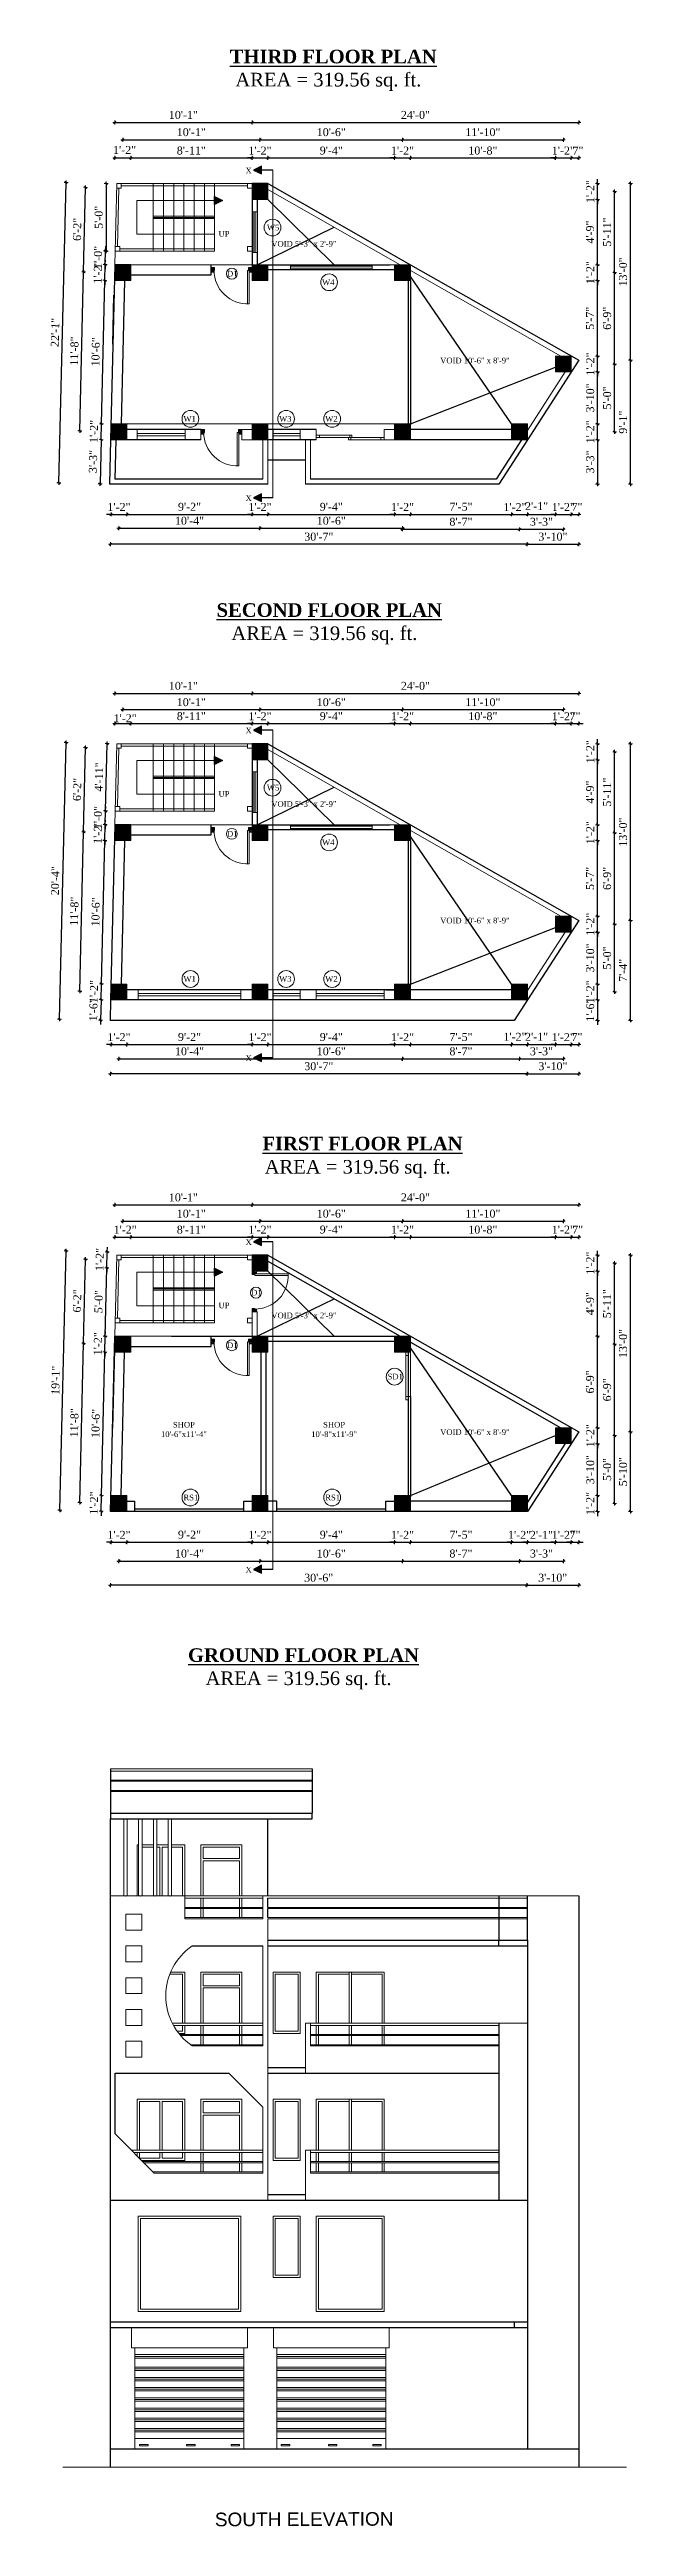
# Model space of a CAD drawing. Header units: inches. Extents: x 151827 to 346502, y -56182 to -23217.
# Drawn here: x 163094 to 163608, y -27504 to -25322 of the extents above; entities that cross this region are included whole.
import ezdxf

# ---------------------------------------------------------------- set-up
doc = ezdxf.new("R2010")
doc.units = ezdxf.units.IN
doc.header["$LTSCALE"] = 5
doc.header["$MEASUREMENT"] = 0
for name, color, linetype, lineweight in [('A-WALL', 7, 'Continuous', 9), ('Dimension', 7, 'Continuous', 18), ('DOOR', 62, 'Continuous', 0), ('Dw', 2, 'Continuous', 18), ('Railing', 43, 'Continuous', 18), ('win', 5, 'Continuous', 18)]:
    doc.layers.add(name, color=color, linetype=linetype, lineweight=lineweight)
for name, color, linetype in [('column', 4, 'Continuous'), ('TEXT', 6, 'Continuous'), ('WALL', 7, 'Continuous')]:
    doc.layers.add(name, color=color, linetype=linetype)
doc.layers.add('dim line', color=7, linetype='Continuous', lineweight=15, true_color=0xfab2b2)
doc.styles.add('DIMTEXT', font='arial.ttf', dxfattribs={"height": 8})
doc.styles.add('ordinary', font='times.ttf')
doc.dimstyles.new('Copy of 96', dxfattribs={"dimtxt": 7, "dimasz": 4, "dimexe": 0.5, "dimexo": 0.5, "dimgap": 3, "dimtad": 1, "dimdec": 1, "dimzin": 11, "dimdsep": 46, "dimlunit": 4, "dimtxsty": 'ordinary', "dimblk": 'OBLIQUE', "dimcen": 0.09, "dimse1": 1, "dimse2": 1, "dimclrt": 6, "dimazin": 0, "dimtfac": 1, "dimtdec": 1, "dimtix": 1, "dimtmove": 2, "dimatfit": 3, "dimldrblk": 'leader', "dimfxl": 0.5, "dimfxlon": 1, "dimtolj": 1, "dimtzin": 0, "dimarcsym": 0})

msp = doc.modelspace()

# ---------------------------------------------------------------- texts
at = {"layer": 'column', "color": 0, "insert": (163318.6, -27491.7, -72.7), "char_height": 12, "width": 216.272, "attachment_point": 2, "rotation": 0.2057, "style": 'DIMTEXT'}
msp.add_mtext('SOUTH ELEVATION', dxfattribs=at)
at = {"layer": 'TEXT', "style": 'ordinary'}
for s, p in [('X', (163267, -25431.5, -72.7)), ('UP', (163243.2, -25487.2, -72.7)), ('W5', (163285.8, -25481.6, -72.7)), ('VOID 5\'-3" x 2\'-9"', (163289.7, -25496, -72.7)), ('D1', (163250.7, -25522.3, -72.7)), ('W4', (163334.4, -25529.9, -72.7)), ('VOID 10\'-6" x 8\'-9"', (163438.4, -25598.8, -72.7)), ('W1', (163212.3, -25650.2, -72.7)), ('W3', (163296.6, -25650.2, -72.7)), ('W2', (163337.2, -25650.2, -72.7)), ('X', (163267, -25720, -72.7)), ('X', (163267, -25924.8, -72.7)), ('UP', (163243.2, -25980.6, -72.7)), ('W5', (163285.8, -25975, -72.7)), ('VOID 5\'-3" x 2\'-9"', (163289.7, -25989.4, -72.7)), ('D1', (163250.7, -26015.7, -72.7)), ('W4', (163334.4, -26023.2, -72.7)), ('VOID 10\'-6" x 8\'-9"', (163438.4, -26092.1, -72.7)), ('W1', (163212.3, -26143.5, -72.7)), ('W3', (163296.6, -26143.5, -72.7)), ('W2', (163337.2, -26143.5, -72.7)), ('X', (163267, -26213.4, -72.7)), ('X', (163267, -26375.4, -72.7)), ('D1', (163272, -26419.8, -72.7)), ('UP', (163243.2, -26431.1, -72.7)), ('VOID 5\'-3" x 2\'-9"', (163289.7, -26439.9, -72.7)), ('D1', (163250.7, -26466.2, -72.7)), ('SD1', (163392.1, -26493.8, -72.7)), ('VOID 10\'-6" x 8\'-9"', (163438.4, -26542.7, -72.7)), ('RS1', (163212.3, -26600.3, -72.7)), ('RS1', (163337.2, -26600.3, -72.7)), ('X', (163267, -26663.9, -72.7))]:
    msp.add_text(s, height=5, dxfattribs=at).set_placement(p)
at = {"layer": 'TEXT', "char_height": 12, "width": 219.815, "attachment_point": 8, "style": 'ordinary'}
for s, insert in [('{\\fTimes New Roman|b1|i0|c0|p18;\\LTHIRD FLOOR PLAN}', (163344.2, -25334.7, -72.7)), ('AREA = 319.56 sq. ft.', (163339.9, -25358.8, -72.7)), ('{\\fTimes New Roman|b1|i0|c0|p18;\\LSECOND FLOOR PLAN}', (163340.7, -25822.3, -72.7)), ('AREA = 319.56 sq. ft.', (163336.4, -25846.4, -72.7)), ('{\\fTimes New Roman|b1|i0|c0|p18;\\LFIRST FLOOR PLAN}', (163370, -26292.2, -72.7)), ('AREA = 319.56 sq. ft.', (163365.7, -26316.4, -72.7)), ('{\\fTimes New Roman|b1|i0|c0|p18;\\LGROUND FLOOR PLAN}', (163318, -26742.8, -72.7)), ('AREA = 319.56 sq. ft.', (163313.7, -26766.9, -72.7))]:
    msp.add_mtext(s, dxfattribs=dict(at, insert=insert))
at = {"layer": 'TEXT', "char_height": 5, "attachment_point": 8, "style": 'ordinary'}
for s, insert in [('SHOP\\P10\'-6"x11\'-4"', (163212.7, -26544.6, -72.7)), ('SHOP\\P10\'-8"x11\'-9"', (163345, -26544.6, -72.7))]:
    msp.add_mtext_dynamic_manual_height_columns(s, width=101.569, gutter_width=1720.7, heights=[0], dxfattribs=dict(at, insert=insert))

# ---------------------------------------------------------------- blocks, each defined once
blk = doc.blocks.new('A$C27B36B59')
at = {"layer": 'DOOR'}
for p, q in [((0, 4), (0, 0)), ((2.5, 4), (0, 4)), ((0, 0), (3, 0)), ((2.5, 2.5), (2.5, 4)), ((3, 2.5), (2.5, 2.5)), ((3, 0), (3, 2.5))]:
    blk.add_line(p, q, dxfattribs=at)
for centre, radius, start, end in [((-1.4, -0.5), 4.75, 22.1411, 72.838), ((1.3, 2.1), 1.64, 45.138, 144.8948), ((2.2, 0.3), 2.49, 83.3149, 152.658), ((0.1, 0.4), 2.05, 349.4875, 93.6805), ((2, -0.5), 2.01, 58.7447, 166.495), ((-0.1, 0.3), 1.13, 343.542, 86.947), ((2.1, -0.4), 1.17, 38.2816, 160.1519)]:
    blk.add_arc(centre, radius, start, end, dxfattribs=at)
blk = doc.blocks.new('D2')
at = {"layer": 'DOOR'}
for p, q in [((74474, 24047.6), (74474, 24018.1)), ((74474, 24047.6), (74475.5, 24047.6)), ((74475.5, 24047.6), (74475.5, 24018.1))]:
    blk.add_line(p, q, dxfattribs=at)
blk.add_arc((74474, 24047.6), 29.5, 180, 272.9146, dxfattribs=at)
at = {"layer": 'DOOR', "xscale": -1, "rotation": 180}
blk.add_blockref('A$C27B36B59', (74442, 24050.1), dxfattribs=at)
at = {"layer": 'DOOR', "rotation": 180}
blk.add_blockref('A$C27B36B59', (74478, 24050.1), dxfattribs=at)
blk = doc.blocks.new('oblique')
at = {"color": 0, "lineweight": -2}
blk.add_line((0.25, 0.25), (-0.25, -0.25), dxfattribs=at)
at = {"layer": 'dim line', "lineweight": 9}
for p, q in [((-0.4375, 0), (0.4375, 0)), ((0, 0.4375), (0, -0.4375))]:
    blk.add_line(p, q, dxfattribs=at)
blk = doc.blocks.new('*D1162')
at = {"layer": 'A-WALL', "color": 0, "lineweight": -2, "ltscale": 50, "transparency": 16777216}
for p, q in [((163148.5, -26637.2), (163144.5, -26637.2)), ((163148.5, -26637.2), (163162.5, -26637.2)), ((163162.5, -26637.2), (163166.5, -26637.2))]:
    blk.add_line(p, q, dxfattribs=at)
at = {"layer": 'Defpoints', "color": 0, "ltscale": 50, "transparency": 16777216}
for p in [(163148.5, -26610.1), (163162.5, -26610.1), (163162.5, -26637.2)]:
    blk.add_point(p, dxfattribs=at)
at = {"layer": 'A-WALL', "color": 0, "lineweight": -2, "ltscale": 50, "transparency": 16777216, "xscale": 4, "yscale": 4, "zscale": 4}
blk.add_blockref('oblique', (163148.5, -26637.2), dxfattribs=at)
at = {"layer": 'A-WALL', "color": 0, "lineweight": -2, "ltscale": 50, "transparency": 16777216, "xscale": 4, "yscale": 4, "zscale": 4, "rotation": 180}
blk.add_blockref('oblique', (163162.5, -26637.2), dxfattribs=at)
at = {"layer": 'A-WALL', "color": 6, "ltscale": 50, "transparency": 16777216, "insert": (163155.5, -26630.7), "char_height": 7, "attachment_point": 5, "style": 'ordinary'}
blk.add_mtext('\\A1;1\'-2"', dxfattribs=at)
blk = doc.blocks.new('_OBLIQUE')
at = {"color": 0, "linetype": 'ByBlock'}
blk.add_line((-0.5, -0.5), (0.5, 0.5), dxfattribs=at)
blk = doc.blocks.new('leader')
at = {"layer": 'Dimension'}
for p, q in [((-4.42, 0), (4.42, 0)), ((0, -4.33), (0, 4.33))]:
    blk.add_line(p, q, dxfattribs=at)
blk = doc.blocks.new('*D1163')
at = {"layer": 'A-WALL', "color": 0, "lineweight": -2, "ltscale": 5, "transparency": 16777216}
blk.add_line((163162.5, -26637.2), (163272.7, -26637.2), dxfattribs=at)
at = {"layer": 'Defpoints', "color": 0, "ltscale": 5, "transparency": 16777216}
for p in [(163162.5, -26610.1), (163272.7, -26610.1), (163272.7, -26637.2)]:
    blk.add_point(p, dxfattribs=at)
at = {"layer": 'A-WALL', "color": 0, "lineweight": -2, "ltscale": 5, "transparency": 16777216, "xscale": 4, "yscale": 4, "zscale": 4, "rotation": 180}
blk.add_blockref('oblique', (163162.5, -26637.2), dxfattribs=at)
at = {"layer": 'A-WALL', "color": 0, "lineweight": -2, "ltscale": 5, "transparency": 16777216, "xscale": 4, "yscale": 4, "zscale": 4}
blk.add_blockref('oblique', (163272.7, -26637.2), dxfattribs=at)
at = {"layer": 'A-WALL', "color": 6, "ltscale": 5, "transparency": 16777216, "insert": (163217.6, -26630.6), "char_height": 7, "attachment_point": 5, "style": 'ordinary'}
blk.add_mtext('\\A1;9\'-2"', dxfattribs=at)
blk = doc.blocks.new('*D1164')
at = {"layer": 'A-WALL', "color": 0, "lineweight": -2, "ltscale": 5, "transparency": 16777216}
for p, q in [((163272.7, -26637.2), (163268.7, -26637.2)), ((163272.7, -26637.2), (163286.7, -26637.2)), ((163286.7, -26637.2), (163290.7, -26637.2))]:
    blk.add_line(p, q, dxfattribs=at)
at = {"layer": 'Defpoints', "color": 0, "ltscale": 5, "transparency": 16777216}
for p in [(163272.7, -26610.1), (163286.7, -26610.1), (163286.7, -26637.2)]:
    blk.add_point(p, dxfattribs=at)
at = {"layer": 'A-WALL', "color": 0, "lineweight": -2, "ltscale": 5, "transparency": 16777216, "xscale": 4, "yscale": 4, "zscale": 4}
blk.add_blockref('oblique', (163272.7, -26637.2), dxfattribs=at)
at = {"layer": 'A-WALL', "color": 0, "lineweight": -2, "ltscale": 5, "transparency": 16777216, "xscale": 4, "yscale": 4, "zscale": 4, "rotation": 180}
blk.add_blockref('oblique', (163286.7, -26637.2), dxfattribs=at)
at = {"layer": 'A-WALL', "color": 6, "ltscale": 5, "transparency": 16777216, "insert": (163279.7, -26630.7), "char_height": 7, "attachment_point": 5, "style": 'ordinary'}
blk.add_mtext('\\A1;1\'-2"', dxfattribs=at)
blk = doc.blocks.new('*D1165')
at = {"layer": 'A-WALL', "color": 0, "lineweight": -2, "ltscale": 5, "transparency": 16777216}
blk.add_line((163286.7, -26637.2), (163398.2, -26637.2), dxfattribs=at)
at = {"layer": 'Defpoints', "color": 0, "ltscale": 5, "transparency": 16777216}
for p in [(163286.7, -26610.1), (163398.2, -26610.1), (163398.2, -26637.2)]:
    blk.add_point(p, dxfattribs=at)
at = {"layer": 'A-WALL', "color": 0, "lineweight": -2, "ltscale": 5, "transparency": 16777216, "xscale": 4, "yscale": 4, "zscale": 4, "rotation": 180}
blk.add_blockref('oblique', (163286.7, -26637.2), dxfattribs=at)
at = {"layer": 'A-WALL', "color": 0, "lineweight": -2, "ltscale": 5, "transparency": 16777216, "xscale": 4, "yscale": 4, "zscale": 4}
blk.add_blockref('oblique', (163398.2, -26637.2), dxfattribs=at)
at = {"layer": 'A-WALL', "color": 6, "ltscale": 5, "transparency": 16777216, "insert": (163342.5, -26630.6), "char_height": 7, "attachment_point": 5, "style": 'ordinary'}
blk.add_mtext('\\A1;9\'-4"', dxfattribs=at)
blk = doc.blocks.new('*D1166')
at = {"layer": 'A-WALL', "color": 0, "lineweight": -2, "ltscale": 5, "transparency": 16777216}
for p, q in [((163398.2, -26637.2), (163394.2, -26637.2)), ((163398.2, -26637.2), (163412.2, -26637.2)), ((163412.2, -26637.2), (163416.2, -26637.2))]:
    blk.add_line(p, q, dxfattribs=at)
at = {"layer": 'Defpoints', "color": 0, "ltscale": 5, "transparency": 16777216}
for p in [(163398.2, -26610.1), (163412.2, -26610.1), (163412.2, -26637.2)]:
    blk.add_point(p, dxfattribs=at)
at = {"layer": 'A-WALL', "color": 0, "lineweight": -2, "ltscale": 5, "transparency": 16777216, "xscale": 4, "yscale": 4, "zscale": 4}
blk.add_blockref('oblique', (163398.2, -26637.2), dxfattribs=at)
at = {"layer": 'A-WALL', "color": 0, "lineweight": -2, "ltscale": 5, "transparency": 16777216, "xscale": 4, "yscale": 4, "zscale": 4, "rotation": 180}
blk.add_blockref('oblique', (163412.2, -26637.2), dxfattribs=at)
at = {"layer": 'A-WALL', "color": 6, "ltscale": 5, "transparency": 16777216, "insert": (163405.2, -26630.7), "char_height": 7, "attachment_point": 5, "style": 'ordinary'}
blk.add_mtext('\\A1;1\'-2"', dxfattribs=at)
blk = doc.blocks.new('*D1167')
at = {"layer": 'A-WALL', "color": 0, "lineweight": -2, "ltscale": 5, "transparency": 16777216}
blk.add_line((163412.2, -26637.2), (163501.3, -26637.2), dxfattribs=at)
at = {"layer": 'Defpoints', "color": 0, "ltscale": 5, "transparency": 16777216}
for p in [(163412.2, -26610.1), (163501.3, -26610.1), (163501.3, -26637.2)]:
    blk.add_point(p, dxfattribs=at)
at = {"layer": 'A-WALL', "color": 0, "lineweight": -2, "ltscale": 5, "transparency": 16777216, "xscale": 4, "yscale": 4, "zscale": 4, "rotation": 180}
blk.add_blockref('oblique', (163412.2, -26637.2), dxfattribs=at)
at = {"layer": 'A-WALL', "color": 0, "lineweight": -2, "ltscale": 5, "transparency": 16777216, "xscale": 4, "yscale": 4, "zscale": 4}
blk.add_blockref('oblique', (163501.3, -26637.2), dxfattribs=at)
at = {"layer": 'A-WALL', "color": 6, "ltscale": 5, "transparency": 16777216, "insert": (163456.7, -26630.6), "char_height": 7, "attachment_point": 5, "style": 'ordinary'}
blk.add_mtext('\\A1;7\'-5"', dxfattribs=at)
blk = doc.blocks.new('*D1172')
at = {"layer": 'A-WALL', "color": 0, "lineweight": -2, "ltscale": 5, "transparency": 16777216}
for p, q in [((163539.9, -26637.2), (163535.9, -26637.2)), ((163539.9, -26637.2), (163553.9, -26637.2)), ((163553.9, -26637.2), (163557.9, -26637.2))]:
    blk.add_line(p, q, dxfattribs=at)
at = {"layer": 'Defpoints', "color": 0, "ltscale": 5, "transparency": 16777216}
for p in [(163539.9, -26550.3), (163553.9, -26550.3), (163553.9, -26637.2)]:
    blk.add_point(p, dxfattribs=at)
at = {"layer": 'A-WALL', "color": 0, "lineweight": -2, "ltscale": 5, "transparency": 16777216, "xscale": 4, "yscale": 4, "zscale": 4}
blk.add_blockref('oblique', (163539.9, -26637.2), dxfattribs=at)
at = {"layer": 'A-WALL', "color": 0, "lineweight": -2, "ltscale": 5, "transparency": 16777216, "xscale": 4, "yscale": 4, "zscale": 4, "rotation": 180}
blk.add_blockref('oblique', (163553.9, -26637.2), dxfattribs=at)
at = {"layer": 'A-WALL', "color": 6, "ltscale": 5, "transparency": 16777216, "insert": (163546.9, -26630.7), "char_height": 7, "attachment_point": 5, "style": 'ordinary'}
blk.add_mtext('\\A1;1\'-2"', dxfattribs=at)
blk = doc.blocks.new('*D1174')
at = {"layer": 'A-WALL', "color": 0, "lineweight": -2, "ltscale": 5, "transparency": 16777216}
blk.add_line((163155.5, -26653.8), (163279.7, -26653.8), dxfattribs=at)
at = {"layer": 'Defpoints', "color": 0, "ltscale": 5, "transparency": 16777216}
for p in [(163155.5, -26603.1), (163279.7, -26603.1), (163279.7, -26653.8)]:
    blk.add_point(p, dxfattribs=at)
at = {"layer": 'A-WALL', "color": 0, "lineweight": -2, "ltscale": 5, "transparency": 16777216, "xscale": 4, "yscale": 4, "zscale": 4, "rotation": 180}
blk.add_blockref('oblique', (163155.5, -26653.8), dxfattribs=at)
at = {"layer": 'A-WALL', "color": 0, "lineweight": -2, "ltscale": 5, "transparency": 16777216, "xscale": 4, "yscale": 4, "zscale": 4}
blk.add_blockref('oblique', (163279.7, -26653.8), dxfattribs=at)
at = {"layer": 'A-WALL', "color": 6, "ltscale": 5, "transparency": 16777216, "insert": (163217.6, -26647.2), "char_height": 7, "attachment_point": 5, "style": 'ordinary'}
blk.add_mtext('\\A1;10\'-4"', dxfattribs=at)
blk = doc.blocks.new('*D1175')
at = {"layer": 'A-WALL', "color": 0, "lineweight": -2, "ltscale": 5, "transparency": 16777216}
blk.add_line((163405.2, -26653.8), (163508.3, -26653.8), dxfattribs=at)
at = {"layer": 'Defpoints', "color": 0, "ltscale": 5, "transparency": 16777216}
for p in [(163405.2, -26603.1), (163508.3, -26603.1), (163508.3, -26653.8)]:
    blk.add_point(p, dxfattribs=at)
at = {"layer": 'A-WALL', "color": 0, "lineweight": -2, "ltscale": 5, "transparency": 16777216, "xscale": 4, "yscale": 4, "zscale": 4, "rotation": 180}
blk.add_blockref('oblique', (163405.2, -26653.8), dxfattribs=at)
at = {"layer": 'A-WALL', "color": 0, "lineweight": -2, "ltscale": 5, "transparency": 16777216, "xscale": 4, "yscale": 4, "zscale": 4}
blk.add_blockref('oblique', (163508.3, -26653.8), dxfattribs=at)
at = {"layer": 'A-WALL', "color": 6, "ltscale": 5, "transparency": 16777216, "insert": (163456.7, -26647.2), "char_height": 7, "attachment_point": 5, "style": 'ordinary'}
blk.add_mtext('\\A1;8\'-7"', dxfattribs=at)
blk = doc.blocks.new('*D990')
at = {"layer": 'A-WALL', "color": 0, "lineweight": -2, "ltscale": 5, "transparency": 16777216}
blk.add_line((163279.7, -26653.8), (163405.2, -26653.8), dxfattribs=at)
at = {"layer": 'Defpoints', "color": 0, "ltscale": 5, "transparency": 16777216}
for p in [(163279.7, -26603.1), (163405.2, -26603.1), (163405.2, -26653.8)]:
    blk.add_point(p, dxfattribs=at)
at = {"layer": 'A-WALL', "color": 0, "lineweight": -2, "ltscale": 5, "transparency": 16777216, "xscale": 4, "yscale": 4, "zscale": 4, "rotation": 180}
blk.add_blockref('oblique', (163279.7, -26653.8), dxfattribs=at)
at = {"layer": 'A-WALL', "color": 0, "lineweight": -2, "ltscale": 5, "transparency": 16777216, "xscale": 4, "yscale": 4, "zscale": 4}
blk.add_blockref('oblique', (163405.2, -26653.8), dxfattribs=at)
at = {"layer": 'A-WALL', "color": 6, "ltscale": 5, "transparency": 16777216, "insert": (163342.5, -26647.2), "char_height": 7, "attachment_point": 5, "style": 'ordinary'}
blk.add_mtext('\\A1;10\'-6"', dxfattribs=at)
blk = doc.blocks.new('*D1176')
at = {"layer": 'A-WALL', "color": 0, "lineweight": -2, "ltscale": 5, "transparency": 16777216}
blk.add_line((163508.3, -26653.8), (163546.9, -26653.8), dxfattribs=at)
at = {"layer": 'Defpoints', "color": 0, "ltscale": 5, "transparency": 16777216}
for p in [(163546.9, -26543.3), (163508.3, -26603.1), (163546.9, -26653.8)]:
    blk.add_point(p, dxfattribs=at)
at = {"layer": 'A-WALL', "color": 0, "lineweight": -2, "ltscale": 5, "transparency": 16777216, "xscale": 4, "yscale": 4, "zscale": 4, "rotation": 180}
blk.add_blockref('oblique', (163508.3, -26653.8), dxfattribs=at)
at = {"layer": 'A-WALL', "color": 0, "lineweight": -2, "ltscale": 5, "transparency": 16777216, "xscale": 4, "yscale": 4, "zscale": 4}
blk.add_blockref('oblique', (163546.9, -26653.8), dxfattribs=at)
at = {"layer": 'A-WALL', "color": 6, "ltscale": 5, "transparency": 16777216, "insert": (163527.6, -26647.2), "char_height": 7, "attachment_point": 5, "style": 'ordinary'}
blk.add_mtext('\\A1;3\'-3"', dxfattribs=at)
blk = doc.blocks.new('*D1177')
at = {"layer": 'A-WALL', "color": 0, "lineweight": -2, "ltscale": 5, "transparency": 16777216}
blk.add_line((163514.6, -26675), (163148.1, -26675), dxfattribs=at)
at = {"layer": 'Defpoints', "color": 0, "ltscale": 5, "transparency": 16777216}
for p in [(163148.1, -26610.1), (163514.6, -26610.1), (163148.1, -26675)]:
    blk.add_point(p, dxfattribs=at)
at = {"layer": 'A-WALL', "color": 0, "lineweight": -2, "ltscale": 5, "transparency": 16777216, "xscale": 4, "yscale": 4, "zscale": 4, "rotation": 180}
blk.add_blockref('oblique', (163148.1, -26675), dxfattribs=at)
at = {"layer": 'A-WALL', "color": 0, "lineweight": -2, "ltscale": 5, "transparency": 16777216, "xscale": 4, "yscale": 4, "zscale": 4}
blk.add_blockref('oblique', (163514.6, -26675), dxfattribs=at)
at = {"layer": 'A-WALL', "color": 6, "ltscale": 5, "transparency": 16777216, "insert": (163331.4, -26668.5), "char_height": 7, "attachment_point": 5, "style": 'ordinary'}
blk.add_mtext('\\A1;30\'-6"', dxfattribs=at)
blk = doc.blocks.new('*D1178')
at = {"layer": 'A-WALL', "color": 0, "lineweight": -2, "ltscale": 5, "transparency": 16777216}
blk.add_line((163514.6, -26675), (163560.5, -26675), dxfattribs=at)
at = {"layer": 'Defpoints', "color": 0, "ltscale": 5, "transparency": 16777216}
for p in [(163560.5, -26540.1), (163514.6, -26610.1), (163560.5, -26675)]:
    blk.add_point(p, dxfattribs=at)
at = {"layer": 'A-WALL', "color": 0, "lineweight": -2, "ltscale": 5, "transparency": 16777216, "xscale": 4, "yscale": 4, "zscale": 4, "rotation": 180}
blk.add_blockref('oblique', (163514.6, -26675), dxfattribs=at)
at = {"layer": 'A-WALL', "color": 0, "lineweight": -2, "ltscale": 5, "transparency": 16777216, "xscale": 4, "yscale": 4, "zscale": 4}
blk.add_blockref('oblique', (163560.5, -26675), dxfattribs=at)
at = {"layer": 'A-WALL', "color": 6, "ltscale": 5, "transparency": 16777216, "insert": (163537.5, -26668.5), "char_height": 7, "attachment_point": 5, "style": 'ordinary'}
blk.add_mtext('\\A1;3\'-10"', dxfattribs=at)
blk = doc.blocks.new('*D1179')
at = {"layer": 'A-WALL', "color": 0, "lineweight": -2, "ltscale": 5, "transparency": 16777216}
for p, q in [((163577.1, -26596.1), (163577.1, -26592.1)), ((163577.1, -26610.1), (163577.1, -26596.1)), ((163577.1, -26610.1), (163577.1, -26614.1))]:
    blk.add_line(p, q, dxfattribs=at)
at = {"layer": 'Defpoints', "color": 0, "ltscale": 5, "transparency": 16777216}
for p in [(163515.3, -26596.1), (163515.3, -26610.1), (163577.1, -26596.1)]:
    blk.add_point(p, dxfattribs=at)
at = {"layer": 'A-WALL', "color": 0, "lineweight": -2, "ltscale": 5, "transparency": 16777216, "xscale": 4, "yscale": 4, "zscale": 4}
for p, rotation in [((163577.1, -26596.1), 270), ((163577.1, -26610.1), 90)]:
    blk.add_blockref('oblique', p, dxfattribs=dict(at, rotation=rotation))
at = {"layer": 'A-WALL', "color": 6, "ltscale": 5, "transparency": 16777216, "insert": (163570.6, -26603.1), "char_height": 7, "attachment_point": 5, "rotation": 90, "style": 'ordinary'}
blk.add_mtext('\\A1;1\'-2"', dxfattribs=at)
blk = doc.blocks.new('*D1180')
at = {"layer": 'A-WALL', "color": 0, "lineweight": -2, "ltscale": 5, "transparency": 16777216}
blk.add_line((163577.1, -26596.1), (163577.1, -26550.5), dxfattribs=at)
at = {"layer": 'Defpoints', "color": 0, "ltscale": 5, "transparency": 16777216}
for p in [(163553.7, -26550.5), (163577.1, -26550.5), (163515.3, -26596.1)]:
    blk.add_point(p, dxfattribs=at)
at = {"layer": 'A-WALL', "color": 0, "lineweight": -2, "ltscale": 5, "transparency": 16777216, "xscale": 4, "yscale": 4, "zscale": 4}
for p, rotation in [((163577.1, -26550.5), 90), ((163577.1, -26596.1), 270)]:
    blk.add_blockref('oblique', p, dxfattribs=dict(at, rotation=rotation))
at = {"layer": 'A-WALL', "color": 6, "ltscale": 5, "transparency": 16777216, "insert": (163570.6, -26573.3), "char_height": 7, "attachment_point": 5, "rotation": 90, "style": 'ordinary'}
blk.add_mtext('\\A1;3\'-10"', dxfattribs=at)
blk = doc.blocks.new('*D1181')
at = {"layer": 'A-WALL', "color": 0, "lineweight": -2, "ltscale": 5, "transparency": 16777216}
for p, q in [((163577.1, -26536.3), (163577.1, -26532.3)), ((163577.1, -26550.5), (163577.1, -26536.3)), ((163577.1, -26550.5), (163577.1, -26554.5))]:
    blk.add_line(p, q, dxfattribs=at)
at = {"layer": 'Defpoints', "color": 0, "ltscale": 5, "transparency": 16777216}
for p in [(163553.7, -26550.5), (163553.9, -26536.3), (163577.1, -26536.3)]:
    blk.add_point(p, dxfattribs=at)
at = {"layer": 'A-WALL', "color": 0, "lineweight": -2, "ltscale": 5, "transparency": 16777216, "xscale": 4, "yscale": 4, "zscale": 4}
for p, rotation in [((163577.1, -26536.3), 270), ((163577.1, -26550.5), 90)]:
    blk.add_blockref('oblique', p, dxfattribs=dict(at, rotation=rotation))
at = {"layer": 'A-WALL', "color": 6, "ltscale": 5, "transparency": 16777216, "insert": (163570.6, -26543.4), "char_height": 7, "attachment_point": 5, "rotation": 90, "style": 'ordinary'}
blk.add_mtext('\\A1;1\'-2"', dxfattribs=at)
blk = doc.blocks.new('*D1183')
at = {"layer": 'A-WALL', "color": 0, "lineweight": -2, "ltscale": 5, "transparency": 16777216}
blk.add_line((163577.1, -26536.3), (163577.1, -26455.8), dxfattribs=at)
at = {"layer": 'Defpoints', "color": 0, "ltscale": 5, "transparency": 16777216}
for p in [(163412.2, -26455.8), (163577.1, -26455.8), (163539.9, -26536.3)]:
    blk.add_point(p, dxfattribs=at)
at = {"layer": 'A-WALL', "color": 0, "lineweight": -2, "ltscale": 5, "transparency": 16777216, "xscale": 4, "yscale": 4, "zscale": 4}
for p, rotation in [((163577.1, -26455.8), 90), ((163577.1, -26536.3), 270)]:
    blk.add_blockref('oblique', p, dxfattribs=dict(at, rotation=rotation))
at = {"layer": 'A-WALL', "color": 6, "ltscale": 5, "transparency": 16777216, "insert": (163570.5, -26496), "char_height": 7, "attachment_point": 5, "rotation": 90, "style": 'ordinary'}
blk.add_mtext('\\A1;6\'-9"', dxfattribs=at)
blk = doc.blocks.new('*D1184')
at = {"layer": 'A-WALL', "color": 0, "lineweight": -2, "ltscale": 5, "transparency": 16777216}
blk.add_line((163577.1, -26455.8), (163577.1, -26398.4), dxfattribs=at)
at = {"layer": 'Defpoints', "color": 0, "ltscale": 5, "transparency": 16777216}
for p in [(163286.7, -26398.4), (163577.1, -26398.4), (163412.2, -26455.8)]:
    blk.add_point(p, dxfattribs=at)
at = {"layer": 'A-WALL', "color": 0, "lineweight": -2, "ltscale": 5, "transparency": 16777216, "xscale": 4, "yscale": 4, "zscale": 4}
for p, rotation in [((163577.1, -26398.4), 90), ((163577.1, -26455.8), 270)]:
    blk.add_blockref('oblique', p, dxfattribs=dict(at, rotation=rotation))
at = {"layer": 'A-WALL', "color": 6, "ltscale": 5, "transparency": 16777216, "insert": (163570.5, -26427.1), "char_height": 7, "attachment_point": 5, "rotation": 90, "style": 'ordinary'}
blk.add_mtext('\\A1;4\'-9"', dxfattribs=at)
blk = doc.blocks.new('*D1185')
at = {"layer": 'A-WALL', "color": 0, "lineweight": -2, "ltscale": 5, "transparency": 16777216}
for p, q in [((163577.1, -26384.4), (163577.1, -26380.4)), ((163577.1, -26398.4), (163577.1, -26384.4)), ((163577.1, -26398.4), (163577.1, -26402.4))]:
    blk.add_line(p, q, dxfattribs=at)
at = {"layer": 'Defpoints', "color": 0, "ltscale": 5, "transparency": 16777216}
for p in [(163286.7, -26384.4), (163286.7, -26398.4), (163577.1, -26384.4)]:
    blk.add_point(p, dxfattribs=at)
at = {"layer": 'A-WALL', "color": 0, "lineweight": -2, "ltscale": 5, "transparency": 16777216, "xscale": 4, "yscale": 4, "zscale": 4}
for p, rotation in [((163577.1, -26384.4), 270), ((163577.1, -26398.4), 90)]:
    blk.add_blockref('oblique', p, dxfattribs=dict(at, rotation=rotation))
at = {"layer": 'A-WALL', "color": 6, "ltscale": 5, "transparency": 16777216, "insert": (163570.6, -26391.4), "char_height": 7, "attachment_point": 5, "rotation": 90, "style": 'ordinary'}
blk.add_mtext('\\A1;1\'-2"', dxfattribs=at)
blk = doc.blocks.new('*D991')
at = {"layer": 'A-WALL', "color": 0, "lineweight": -2, "ltscale": 5, "transparency": 16777216}
blk.add_line((163592.1, -26603.1), (163592.1, -26543.3), dxfattribs=at)
at = {"layer": 'Defpoints', "color": 0, "ltscale": 5, "transparency": 16777216}
for p in [(163546.9, -26543.3), (163592.1, -26543.3), (163508.3, -26603.1)]:
    blk.add_point(p, dxfattribs=at)
at = {"layer": 'A-WALL', "color": 0, "lineweight": -2, "ltscale": 5, "transparency": 16777216, "xscale": 4, "yscale": 4, "zscale": 4}
for p, rotation in [((163592.1, -26543.3), 90), ((163592.1, -26603.1), 270)]:
    blk.add_blockref('oblique', p, dxfattribs=dict(at, rotation=rotation))
at = {"layer": 'A-WALL', "color": 6, "ltscale": 5, "transparency": 16777216, "insert": (163585.5, -26573.2), "char_height": 7, "attachment_point": 5, "rotation": 90, "style": 'ordinary'}
blk.add_mtext('\\A1;5\'-0"', dxfattribs=at)
blk = doc.blocks.new('*D1186')
at = {"layer": 'A-WALL', "color": 0, "lineweight": -2, "ltscale": 5, "transparency": 16777216}
blk.add_line((163592.1, -26543.3), (163592.1, -26462.8), dxfattribs=at)
at = {"layer": 'Defpoints', "color": 0, "ltscale": 5, "transparency": 16777216}
for p in [(163405.2, -26462.8), (163592.1, -26462.8), (163546.9, -26543.3)]:
    blk.add_point(p, dxfattribs=at)
at = {"layer": 'A-WALL', "color": 0, "lineweight": -2, "ltscale": 5, "transparency": 16777216, "xscale": 4, "yscale": 4, "zscale": 4}
for p, rotation in [((163592.1, -26462.8), 90), ((163592.1, -26543.3), 270)]:
    blk.add_blockref('oblique', p, dxfattribs=dict(at, rotation=rotation))
at = {"layer": 'A-WALL', "color": 6, "ltscale": 5, "transparency": 16777216, "insert": (163585.5, -26503), "char_height": 7, "attachment_point": 5, "rotation": 90, "style": 'ordinary'}
blk.add_mtext('\\A1;6\'-9"', dxfattribs=at)
blk = doc.blocks.new('*D1187')
at = {"layer": 'A-WALL', "color": 0, "lineweight": -2, "ltscale": 5, "transparency": 16777216}
blk.add_line((163592.1, -26462.8), (163592.1, -26391.4), dxfattribs=at)
at = {"layer": 'Defpoints', "color": 0, "ltscale": 5, "transparency": 16777216}
for p in [(163279.7, -26391.4), (163592.1, -26391.4), (163405.2, -26462.8)]:
    blk.add_point(p, dxfattribs=at)
at = {"layer": 'A-WALL', "color": 0, "lineweight": -2, "ltscale": 5, "transparency": 16777216, "xscale": 4, "yscale": 4, "zscale": 4}
for p, rotation in [((163592.1, -26391.4), 90), ((163592.1, -26462.8), 270)]:
    blk.add_blockref('oblique', p, dxfattribs=dict(at, rotation=rotation))
at = {"layer": 'A-WALL', "color": 6, "ltscale": 5, "transparency": 16777216, "insert": (163585.5, -26427.1), "char_height": 7, "attachment_point": 5, "rotation": 90, "style": 'ordinary'}
blk.add_mtext('\\A1;5\'-11"', dxfattribs=at)
blk = doc.blocks.new('*D1188')
at = {"layer": 'A-WALL', "color": 0, "lineweight": -2, "ltscale": 50, "transparency": 16777216}
blk.add_line((163151.8, -26368.4), (163165.8, -26368.4), dxfattribs=at)
at = {"layer": 'Defpoints', "color": 0, "ltscale": 50, "transparency": 16777216}
for p in [(163165.8, -26368.4), (163151.8, -26455.8), (163165.8, -26455.8)]:
    blk.add_point(p, dxfattribs=at)
at = {"layer": 'A-WALL', "color": 0, "lineweight": -2, "ltscale": 50, "transparency": 16777216, "xscale": 4, "yscale": 4, "zscale": 4, "rotation": 180}
blk.add_blockref('oblique', (163151.8, -26368.4), dxfattribs=at)
at = {"layer": 'A-WALL', "color": 0, "lineweight": -2, "ltscale": 50, "transparency": 16777216, "xscale": 4, "yscale": 4, "zscale": 4}
blk.add_blockref('oblique', (163165.8, -26368.4), dxfattribs=at)
at = {"layer": 'A-WALL', "color": 6, "ltscale": 50, "transparency": 16777216, "insert": (163160.9, -26361.9), "char_height": 7, "attachment_point": 5, "style": 'ordinary'}
blk.add_mtext('\\A1;1\'-2"', dxfattribs=at)
blk = doc.blocks.new('*D1189')
at = {"layer": 'A-WALL', "color": 0, "lineweight": -2, "ltscale": 5, "transparency": 16777216}
blk.add_line((163165.8, -26368.4), (163272.7, -26368.4), dxfattribs=at)
at = {"layer": 'Defpoints', "color": 0, "ltscale": 5, "transparency": 16777216}
for p in [(163272.7, -26368.4), (163272.7, -26384.4), (163165.8, -26455.8)]:
    blk.add_point(p, dxfattribs=at)
at = {"layer": 'A-WALL', "color": 0, "lineweight": -2, "ltscale": 5, "transparency": 16777216, "xscale": 4, "yscale": 4, "zscale": 4, "rotation": 180}
blk.add_blockref('oblique', (163165.8, -26368.4), dxfattribs=at)
at = {"layer": 'A-WALL', "color": 0, "lineweight": -2, "ltscale": 5, "transparency": 16777216, "xscale": 4, "yscale": 4, "zscale": 4}
blk.add_blockref('oblique', (163272.7, -26368.4), dxfattribs=at)
at = {"layer": 'A-WALL', "color": 6, "ltscale": 5, "transparency": 16777216, "insert": (163219.2, -26361.9), "char_height": 7, "attachment_point": 5, "style": 'ordinary'}
blk.add_mtext('\\A1;8\'-11"', dxfattribs=at)
blk = doc.blocks.new('*D1190')
at = {"layer": 'A-WALL', "color": 0, "lineweight": -2, "ltscale": 5, "transparency": 16777216}
for p, q in [((163272.7, -26368.4), (163268.7, -26368.4)), ((163272.7, -26368.4), (163286.7, -26368.4)), ((163286.7, -26368.4), (163290.7, -26368.4))]:
    blk.add_line(p, q, dxfattribs=at)
at = {"layer": 'Defpoints', "color": 0, "ltscale": 5, "transparency": 16777216}
for p in [(163286.7, -26368.4), (163272.7, -26384.4), (163286.7, -26384.4)]:
    blk.add_point(p, dxfattribs=at)
at = {"layer": 'A-WALL', "color": 0, "lineweight": -2, "ltscale": 5, "transparency": 16777216, "xscale": 4, "yscale": 4, "zscale": 4}
blk.add_blockref('oblique', (163272.7, -26368.4), dxfattribs=at)
at = {"layer": 'A-WALL', "color": 0, "lineweight": -2, "ltscale": 5, "transparency": 16777216, "xscale": 4, "yscale": 4, "zscale": 4, "rotation": 180}
blk.add_blockref('oblique', (163286.7, -26368.4), dxfattribs=at)
at = {"layer": 'A-WALL', "color": 6, "ltscale": 5, "transparency": 16777216, "insert": (163279.7, -26361.9), "char_height": 7, "attachment_point": 5, "style": 'ordinary'}
blk.add_mtext('\\A1;1\'-2"', dxfattribs=at)
blk = doc.blocks.new('*D1191')
at = {"layer": 'A-WALL', "color": 0, "lineweight": -2, "ltscale": 5, "transparency": 16777216}
blk.add_line((163286.7, -26368.4), (163398.2, -26368.4), dxfattribs=at)
at = {"layer": 'Defpoints', "color": 0, "ltscale": 5, "transparency": 16777216}
for p in [(163398.2, -26368.4), (163286.7, -26384.4), (163398.2, -26455.8)]:
    blk.add_point(p, dxfattribs=at)
at = {"layer": 'A-WALL', "color": 0, "lineweight": -2, "ltscale": 5, "transparency": 16777216, "xscale": 4, "yscale": 4, "zscale": 4, "rotation": 180}
blk.add_blockref('oblique', (163286.7, -26368.4), dxfattribs=at)
at = {"layer": 'A-WALL', "color": 0, "lineweight": -2, "ltscale": 5, "transparency": 16777216, "xscale": 4, "yscale": 4, "zscale": 4}
blk.add_blockref('oblique', (163398.2, -26368.4), dxfattribs=at)
at = {"layer": 'A-WALL', "color": 6, "ltscale": 5, "transparency": 16777216, "insert": (163342.5, -26361.8), "char_height": 7, "attachment_point": 5, "style": 'ordinary'}
blk.add_mtext('\\A1;9\'-4"', dxfattribs=at)
blk = doc.blocks.new('*D1192')
at = {"layer": 'A-WALL', "color": 0, "lineweight": -2, "ltscale": 5, "transparency": 16777216}
for p, q in [((163398.2, -26368.4), (163394.2, -26368.4)), ((163398.2, -26368.4), (163412.2, -26368.4)), ((163412.2, -26368.4), (163416.2, -26368.4))]:
    blk.add_line(p, q, dxfattribs=at)
at = {"layer": 'Defpoints', "color": 0, "ltscale": 5, "transparency": 16777216}
for p in [(163412.2, -26368.4), (163398.2, -26455.8), (163412.2, -26455.8)]:
    blk.add_point(p, dxfattribs=at)
at = {"layer": 'A-WALL', "color": 0, "lineweight": -2, "ltscale": 5, "transparency": 16777216, "xscale": 4, "yscale": 4, "zscale": 4}
blk.add_blockref('oblique', (163398.2, -26368.4), dxfattribs=at)
at = {"layer": 'A-WALL', "color": 0, "lineweight": -2, "ltscale": 5, "transparency": 16777216, "xscale": 4, "yscale": 4, "zscale": 4, "rotation": 180}
blk.add_blockref('oblique', (163412.2, -26368.4), dxfattribs=at)
at = {"layer": 'A-WALL', "color": 6, "ltscale": 5, "transparency": 16777216, "insert": (163405.2, -26361.9), "char_height": 7, "attachment_point": 5, "style": 'ordinary'}
blk.add_mtext('\\A1;1\'-2"', dxfattribs=at)
blk = doc.blocks.new('*D1193')
at = {"layer": 'A-WALL', "color": 0, "lineweight": -2, "ltscale": 5, "transparency": 16777216}
blk.add_line((163412.2, -26368.4), (163539.9, -26368.4), dxfattribs=at)
at = {"layer": 'Defpoints', "color": 0, "ltscale": 5, "transparency": 16777216}
for p in [(163539.9, -26368.4), (163412.2, -26455.8), (163539.9, -26536.3)]:
    blk.add_point(p, dxfattribs=at)
at = {"layer": 'A-WALL', "color": 0, "lineweight": -2, "ltscale": 5, "transparency": 16777216, "xscale": 4, "yscale": 4, "zscale": 4, "rotation": 180}
blk.add_blockref('oblique', (163412.2, -26368.4), dxfattribs=at)
at = {"layer": 'A-WALL', "color": 0, "lineweight": -2, "ltscale": 5, "transparency": 16777216, "xscale": 4, "yscale": 4, "zscale": 4}
blk.add_blockref('oblique', (163539.9, -26368.4), dxfattribs=at)
at = {"layer": 'A-WALL', "color": 6, "ltscale": 5, "transparency": 16777216, "insert": (163476, -26361.9), "char_height": 7, "attachment_point": 5, "style": 'ordinary'}
blk.add_mtext('\\A1;10\'-8"', dxfattribs=at)
blk = doc.blocks.new('*D1194')
at = {"layer": 'A-WALL', "color": 0, "lineweight": -2, "ltscale": 5, "transparency": 16777216}
for p, q in [((163539.9, -26368.4), (163535.9, -26368.4)), ((163539.9, -26368.4), (163553.9, -26368.4)), ((163553.9, -26368.4), (163557.9, -26368.4))]:
    blk.add_line(p, q, dxfattribs=at)
at = {"layer": 'Defpoints', "color": 0, "ltscale": 5, "transparency": 16777216}
for p in [(163553.9, -26368.4), (163539.9, -26536.3), (163553.9, -26536.3)]:
    blk.add_point(p, dxfattribs=at)
at = {"layer": 'A-WALL', "color": 0, "lineweight": -2, "ltscale": 5, "transparency": 16777216, "xscale": 4, "yscale": 4, "zscale": 4}
blk.add_blockref('oblique', (163539.9, -26368.4), dxfattribs=at)
at = {"layer": 'A-WALL', "color": 0, "lineweight": -2, "ltscale": 5, "transparency": 16777216, "xscale": 4, "yscale": 4, "zscale": 4, "rotation": 180}
blk.add_blockref('oblique', (163553.9, -26368.4), dxfattribs=at)
at = {"layer": 'A-WALL', "color": 6, "ltscale": 5, "transparency": 16777216, "insert": (163546.9, -26361.9), "char_height": 7, "attachment_point": 5, "style": 'ordinary'}
blk.add_mtext('\\A1;1\'-2"', dxfattribs=at)
blk = doc.blocks.new('*D992')
at = {"layer": 'A-WALL', "color": 0, "lineweight": -2, "ltscale": 5, "transparency": 16777216}
blk.add_line((163553.9, -26368.4), (163560.5, -26368.4), dxfattribs=at)
at = {"layer": 'Defpoints', "color": 0, "ltscale": 5, "transparency": 16777216}
for p in [(163560.5, -26368.4), (163553.9, -26536.3), (163560.5, -26540.1)]:
    blk.add_point(p, dxfattribs=at)
at = {"layer": 'A-WALL', "color": 0, "lineweight": -2, "ltscale": 5, "transparency": 16777216, "xscale": 4, "yscale": 4, "zscale": 4, "rotation": 180}
blk.add_blockref('oblique', (163553.9, -26368.4), dxfattribs=at)
at = {"layer": 'A-WALL', "color": 0, "lineweight": -2, "ltscale": 5, "transparency": 16777216, "xscale": 4, "yscale": 4, "zscale": 4}
blk.add_blockref('oblique', (163560.5, -26368.4), dxfattribs=at)
at = {"layer": 'A-WALL', "color": 6, "ltscale": 5, "transparency": 16777216, "insert": (163559.5, -26361.9), "char_height": 7, "attachment_point": 5, "style": 'ordinary'}
blk.add_mtext('\\A1;7"', dxfattribs=at)
blk = doc.blocks.new('*D1195')
at = {"layer": 'A-WALL', "color": 0, "lineweight": -2, "ltscale": 5, "transparency": 16777216}
blk.add_line((163158.8, -26354.4), (163279.7, -26354.4), dxfattribs=at)
at = {"layer": 'Defpoints', "color": 0, "ltscale": 5, "transparency": 16777216}
for p in [(163279.7, -26354.4), (163158.8, -26462.8), (163279.7, -26462.8)]:
    blk.add_point(p, dxfattribs=at)
at = {"layer": 'A-WALL', "color": 0, "lineweight": -2, "ltscale": 5, "transparency": 16777216, "xscale": 4, "yscale": 4, "zscale": 4, "rotation": 180}
blk.add_blockref('oblique', (163158.8, -26354.4), dxfattribs=at)
at = {"layer": 'A-WALL', "color": 0, "lineweight": -2, "ltscale": 5, "transparency": 16777216, "xscale": 4, "yscale": 4, "zscale": 4}
blk.add_blockref('oblique', (163279.7, -26354.4), dxfattribs=at)
at = {"layer": 'A-WALL', "color": 6, "ltscale": 5, "transparency": 16777216, "insert": (163219.2, -26347.8), "char_height": 7, "attachment_point": 5, "style": 'ordinary'}
blk.add_mtext('\\A1;10\'-1"', dxfattribs=at)
blk = doc.blocks.new('*D1196')
at = {"layer": 'A-WALL', "color": 0, "lineweight": -2, "ltscale": 5, "transparency": 16777216}
blk.add_line((163279.7, -26354.4), (163405.2, -26354.4), dxfattribs=at)
at = {"layer": 'Defpoints', "color": 0, "ltscale": 5, "transparency": 16777216}
for p in [(163405.2, -26354.4), (163279.7, -26462.8), (163405.2, -26462.8)]:
    blk.add_point(p, dxfattribs=at)
at = {"layer": 'A-WALL', "color": 0, "lineweight": -2, "ltscale": 5, "transparency": 16777216, "xscale": 4, "yscale": 4, "zscale": 4, "rotation": 180}
blk.add_blockref('oblique', (163279.7, -26354.4), dxfattribs=at)
at = {"layer": 'A-WALL', "color": 0, "lineweight": -2, "ltscale": 5, "transparency": 16777216, "xscale": 4, "yscale": 4, "zscale": 4}
blk.add_blockref('oblique', (163405.2, -26354.4), dxfattribs=at)
at = {"layer": 'A-WALL', "color": 6, "ltscale": 5, "transparency": 16777216, "insert": (163342.5, -26347.8), "char_height": 7, "attachment_point": 5, "style": 'ordinary'}
blk.add_mtext('\\A1;10\'-6"', dxfattribs=at)
blk = doc.blocks.new('*D993')
at = {"layer": 'A-WALL', "color": 0, "lineweight": -2, "ltscale": 5, "transparency": 16777216}
blk.add_line((163405.2, -26354.4), (163546.9, -26354.4), dxfattribs=at)
at = {"layer": 'Defpoints', "color": 0, "ltscale": 5, "transparency": 16777216}
for p in [(163546.9, -26354.4), (163405.2, -26462.8), (163546.9, -26543.3)]:
    blk.add_point(p, dxfattribs=at)
at = {"layer": 'A-WALL', "color": 0, "lineweight": -2, "ltscale": 5, "transparency": 16777216, "xscale": 4, "yscale": 4, "zscale": 4, "rotation": 180}
blk.add_blockref('oblique', (163405.2, -26354.4), dxfattribs=at)
at = {"layer": 'A-WALL', "color": 0, "lineweight": -2, "ltscale": 5, "transparency": 16777216, "xscale": 4, "yscale": 4, "zscale": 4}
blk.add_blockref('oblique', (163546.9, -26354.4), dxfattribs=at)
at = {"layer": 'A-WALL', "color": 6, "ltscale": 5, "transparency": 16777216, "insert": (163476, -26347.8), "char_height": 7, "attachment_point": 5, "style": 'ordinary'}
blk.add_mtext('\\A1;11\'-10"', dxfattribs=at)
blk = doc.blocks.new('*D1197')
at = {"layer": 'A-WALL', "color": 0, "lineweight": -2, "ltscale": 5, "transparency": 16777216}
blk.add_line((163151.8, -26340), (163272.7, -26340), dxfattribs=at)
at = {"layer": 'Defpoints', "color": 0, "ltscale": 5, "transparency": 16777216}
for p in [(163272.7, -26340), (163272.7, -26384.4), (163151.8, -26455.8)]:
    blk.add_point(p, dxfattribs=at)
at = {"layer": 'A-WALL', "color": 0, "lineweight": -2, "ltscale": 5, "transparency": 16777216, "xscale": 4, "yscale": 4, "zscale": 4, "rotation": 180}
blk.add_blockref('oblique', (163151.8, -26340), dxfattribs=at)
at = {"layer": 'A-WALL', "color": 0, "lineweight": -2, "ltscale": 5, "transparency": 16777216, "xscale": 4, "yscale": 4, "zscale": 4}
blk.add_blockref('oblique', (163272.7, -26340), dxfattribs=at)
at = {"layer": 'A-WALL', "color": 6, "ltscale": 5, "transparency": 16777216, "insert": (163212.2, -26333.5), "char_height": 7, "attachment_point": 5, "style": 'ordinary'}
blk.add_mtext('\\A1;10\'-1"', dxfattribs=at)
blk = doc.blocks.new('*D994')
at = {"layer": 'A-WALL', "color": 0, "lineweight": -2, "ltscale": 5, "transparency": 16777216}
blk.add_line((163272.7, -26340), (163560.5, -26340), dxfattribs=at)
at = {"layer": 'Defpoints', "color": 0, "ltscale": 5, "transparency": 16777216}
for p in [(163560.5, -26340), (163272.7, -26384.4), (163560.5, -26540.1)]:
    blk.add_point(p, dxfattribs=at)
at = {"layer": 'A-WALL', "color": 0, "lineweight": -2, "ltscale": 5, "transparency": 16777216, "xscale": 4, "yscale": 4, "zscale": 4, "rotation": 180}
blk.add_blockref('oblique', (163272.7, -26340), dxfattribs=at)
at = {"layer": 'A-WALL', "color": 0, "lineweight": -2, "ltscale": 5, "transparency": 16777216, "xscale": 4, "yscale": 4, "zscale": 4}
blk.add_blockref('oblique', (163560.5, -26340), dxfattribs=at)
at = {"layer": 'A-WALL', "color": 6, "ltscale": 5, "transparency": 16777216, "insert": (163416.6, -26333.5), "char_height": 7, "attachment_point": 5, "style": 'ordinary'}
blk.add_mtext('\\A1;24\'-0"', dxfattribs=at)
blk = doc.blocks.new('*D995')
at = {"layer": 'A-WALL', "color": 0, "lineweight": -2, "ltscale": 5, "transparency": 16777216}
blk.add_line((163606, -26610.1), (163606, -26540.1), dxfattribs=at)
at = {"layer": 'Defpoints', "color": 0, "ltscale": 5, "transparency": 16777216}
for p in [(163560.5, -26540.1), (163606, -26540.1), (163515.3, -26610.1)]:
    blk.add_point(p, dxfattribs=at)
at = {"layer": 'A-WALL', "color": 0, "lineweight": -2, "ltscale": 5, "transparency": 16777216, "xscale": 4, "yscale": 4, "zscale": 4}
for p, rotation in [((163606, -26540.1), 90), ((163606, -26610.1), 270)]:
    blk.add_blockref('oblique', p, dxfattribs=dict(at, rotation=rotation))
at = {"layer": 'A-WALL', "color": 6, "ltscale": 5, "transparency": 16777216, "insert": (163599.5, -26575.1), "char_height": 7, "attachment_point": 5, "rotation": 90, "style": 'ordinary'}
blk.add_mtext('\\A1;5\'-10"', dxfattribs=at)
blk = doc.blocks.new('*D996')
at = {"layer": 'A-WALL', "color": 0, "lineweight": -2, "ltscale": 5, "transparency": 16777216}
blk.add_line((163606, -26540.1), (163606, -26384.4), dxfattribs=at)
at = {"layer": 'Defpoints', "color": 0, "ltscale": 5, "transparency": 16777216}
for p in [(163286.7, -26384.4), (163606, -26384.4), (163560.5, -26540.1)]:
    blk.add_point(p, dxfattribs=at)
at = {"layer": 'A-WALL', "color": 0, "lineweight": -2, "ltscale": 5, "transparency": 16777216, "xscale": 4, "yscale": 4, "zscale": 4}
for p, rotation in [((163606, -26384.4), 90), ((163606, -26540.1), 270)]:
    blk.add_blockref('oblique', p, dxfattribs=dict(at, rotation=rotation))
at = {"layer": 'A-WALL', "color": 6, "ltscale": 5, "transparency": 16777216, "insert": (163599.5, -26462.2), "char_height": 7, "attachment_point": 5, "rotation": 90, "style": 'ordinary'}
blk.add_mtext('\\A1;13\'-0"', dxfattribs=at)
blk = doc.blocks.new('*D997')
at = {"layer": 'A-WALL', "color": 0, "lineweight": -2, "ltscale": 5, "transparency": 16777216}
for p, q in [((163501.3, -26637.2), (163497.3, -26637.2)), ((163501.3, -26637.2), (163515.3, -26637.2)), ((163515.3, -26637.2), (163519.3, -26637.2))]:
    blk.add_line(p, q, dxfattribs=at)
at = {"layer": 'Defpoints', "color": 0, "ltscale": 5, "transparency": 16777216}
for p in [(163501.3, -26610.1), (163515.3, -26610.1), (163515.3, -26637.2)]:
    blk.add_point(p, dxfattribs=at)
at = {"layer": 'A-WALL', "color": 0, "lineweight": -2, "ltscale": 5, "transparency": 16777216, "xscale": 4, "yscale": 4, "zscale": 4}
blk.add_blockref('oblique', (163501.3, -26637.2), dxfattribs=at)
at = {"layer": 'A-WALL', "color": 0, "lineweight": -2, "ltscale": 5, "transparency": 16777216, "xscale": 4, "yscale": 4, "zscale": 4, "rotation": 180}
blk.add_blockref('oblique', (163515.3, -26637.2), dxfattribs=at)
at = {"layer": 'A-WALL', "color": 6, "ltscale": 5, "transparency": 16777216, "insert": (163508.3, -26630.7), "char_height": 7, "attachment_point": 5, "style": 'ordinary'}
blk.add_mtext('\\A1;1\'-2"', dxfattribs=at)
blk = doc.blocks.new('*D1198')
at = {"layer": 'A-WALL', "color": 0, "lineweight": -2, "ltscale": 5, "transparency": 16777216}
for p, q in [((163515.3, -26637.2), (163511.3, -26637.2)), ((163515.3, -26637.2), (163539.9, -26637.2)), ((163539.9, -26637.2), (163543.9, -26637.2))]:
    blk.add_line(p, q, dxfattribs=at)
at = {"layer": 'Defpoints', "color": 0, "ltscale": 5, "transparency": 16777216}
for p in [(163539.9, -26550.3), (163515.3, -26610.1), (163539.9, -26637.2)]:
    blk.add_point(p, dxfattribs=at)
at = {"layer": 'A-WALL', "color": 0, "lineweight": -2, "ltscale": 5, "transparency": 16777216, "xscale": 4, "yscale": 4, "zscale": 4}
blk.add_blockref('oblique', (163515.3, -26637.2), dxfattribs=at)
at = {"layer": 'A-WALL', "color": 0, "lineweight": -2, "ltscale": 5, "transparency": 16777216, "xscale": 4, "yscale": 4, "zscale": 4, "rotation": 180}
blk.add_blockref('oblique', (163539.9, -26637.2), dxfattribs=at)
at = {"layer": 'A-WALL', "color": 6, "ltscale": 5, "transparency": 16777216, "insert": (163527.6, -26630.7), "char_height": 7, "attachment_point": 5, "style": 'ordinary'}
blk.add_mtext('\\A1;2\'-1"', dxfattribs=at)
blk = doc.blocks.new('*D998')
at = {"layer": 'A-WALL', "color": 0, "lineweight": -2, "ltscale": 50, "transparency": 16777216}
for p, q in [((163140.1, -26595.9), (163140.2, -26591.9)), ((163139.8, -26609.9), (163139.7, -26613.9)), ((163139.8, -26609.9), (163140.1, -26595.9))]:
    blk.add_line(p, q, dxfattribs=at)
at = {"layer": 'Defpoints', "color": 0, "ltscale": 50, "transparency": 16777216}
for p in [(163140.1, -26595.9), (163148.1, -26610.1), (163148.5, -26596.1)]:
    blk.add_point(p, dxfattribs=at)
at = {"layer": 'A-WALL', "color": 0, "lineweight": -2, "ltscale": 50, "transparency": 16777216, "xscale": 4, "yscale": 4, "zscale": 4}
for p, rotation in [((163140.1, -26595.9), 268.6423816929436), ((163139.8, -26609.9), 88.64238169294363)]:
    blk.add_blockref('oblique', p, dxfattribs=dict(at, rotation=rotation))
at = {"layer": 'A-WALL', "color": 6, "ltscale": 50, "transparency": 16777216, "insert": (163133.4, -26602.7), "char_height": 7, "attachment_point": 5, "rotation": 88.6424, "style": 'ordinary'}
blk.add_mtext('\\A1;1\'-2"', dxfattribs=at)
blk = doc.blocks.new('*D999')
at = {"layer": 'A-WALL', "color": 0, "lineweight": -2, "ltscale": 5, "transparency": 16777216}
blk.add_line((163140.1, -26595.9), (163143.1, -26469.6), dxfattribs=at)
at = {"layer": 'Defpoints', "color": 0, "ltscale": 5, "transparency": 16777216}
for p in [(163143.1, -26469.6), (163151.8, -26469.8), (163148.5, -26596.1)]:
    blk.add_point(p, dxfattribs=at)
at = {"layer": 'A-WALL', "color": 0, "lineweight": -2, "ltscale": 5, "transparency": 16777216, "xscale": 4, "yscale": 4, "zscale": 4}
for p, rotation in [((163143.1, -26469.6), 88.64238169298139), ((163140.1, -26595.9), 268.6423816929814)]:
    blk.add_blockref('oblique', p, dxfattribs=dict(at, rotation=rotation))
at = {"layer": 'A-WALL', "color": 6, "ltscale": 5, "transparency": 16777216, "insert": (163135, -26532.6), "char_height": 7, "attachment_point": 5, "rotation": 88.6424, "style": 'ordinary'}
blk.add_mtext('\\A1;10\'-6"', dxfattribs=at)
blk = doc.blocks.new('*D1000')
at = {"layer": 'A-WALL', "color": 0, "lineweight": -2, "ltscale": 5, "transparency": 16777216}
for p, q in [((163143.1, -26469.6), (163143.4, -26455.6)), ((163143.4, -26455.6), (163143.5, -26451.6)), ((163143.1, -26469.6), (163143, -26473.6))]:
    blk.add_line(p, q, dxfattribs=at)
at = {"layer": 'Defpoints', "color": 0, "ltscale": 5, "transparency": 16777216}
for p in [(163143.4, -26455.6), (163151.8, -26455.8), (163151.8, -26469.8)]:
    blk.add_point(p, dxfattribs=at)
at = {"layer": 'A-WALL', "color": 0, "lineweight": -2, "ltscale": 5, "transparency": 16777216, "xscale": 4, "yscale": 4, "zscale": 4}
for p, rotation in [((163143.4, -26455.6), 268.6423816929814), ((163143.1, -26469.6), 88.64238169298143)]:
    blk.add_blockref('oblique', p, dxfattribs=dict(at, rotation=rotation))
at = {"layer": 'A-WALL', "color": 6, "ltscale": 5, "transparency": 16777216, "insert": (163136.8, -26462.4), "char_height": 7, "attachment_point": 5, "rotation": 88.6424, "style": 'ordinary'}
blk.add_mtext('\\A1;1\'-2"', dxfattribs=at)
blk = doc.blocks.new('*D1001')
at = {"layer": 'A-WALL', "color": 0, "lineweight": -2, "ltscale": 5, "transparency": 16777216}
blk.add_line((163121.1, -26602.2), (163124.4, -26462), dxfattribs=at)
at = {"layer": 'Defpoints', "color": 0, "ltscale": 5, "transparency": 16777216}
for p in [(163124.4, -26462), (163158.8, -26462.8), (163155.5, -26603.1)]:
    blk.add_point(p, dxfattribs=at)
at = {"layer": 'A-WALL', "color": 0, "lineweight": -2, "ltscale": 5, "transparency": 16777216, "xscale": 4, "yscale": 4, "zscale": 4}
for p, rotation in [((163124.4, -26462), 88.64238169299772), ((163121.1, -26602.2), 268.6423816929977)]:
    blk.add_blockref('oblique', p, dxfattribs=dict(at, rotation=rotation))
at = {"layer": 'A-WALL', "color": 6, "ltscale": 5, "transparency": 16777216, "insert": (163116.2, -26532), "char_height": 7, "attachment_point": 5, "rotation": 88.6424, "style": 'ordinary'}
blk.add_mtext('\\A1;11\'-8"', dxfattribs=at)
blk = doc.blocks.new('*D1002')
at = {"layer": 'A-WALL', "color": 0, "lineweight": -2, "ltscale": 5, "transparency": 16777216}
blk.add_line((163124.4, -26462), (163126.1, -26387.8), dxfattribs=at)
at = {"layer": 'Defpoints', "color": 0, "ltscale": 5, "transparency": 16777216}
for p in [(163126.1, -26387.8), (163279.7, -26391.4), (163158.8, -26462.8)]:
    blk.add_point(p, dxfattribs=at)
at = {"layer": 'A-WALL', "color": 0, "lineweight": -2, "ltscale": 5, "transparency": 16777216, "xscale": 4, "yscale": 4, "zscale": 4}
for p, rotation in [((163126.1, -26387.8), 88.64238169298139), ((163124.4, -26462), 268.6423816929814)]:
    blk.add_blockref('oblique', p, dxfattribs=dict(at, rotation=rotation))
at = {"layer": 'A-WALL', "color": 6, "ltscale": 5, "transparency": 16777216, "insert": (163118.7, -26424.7), "char_height": 7, "attachment_point": 5, "rotation": 88.6424, "style": 'ordinary'}
blk.add_mtext('\\A1;6\'-2"', dxfattribs=at)
blk = doc.blocks.new('*D1003')
at = {"layer": 'A-WALL', "color": 0, "lineweight": -2, "ltscale": 5, "transparency": 16777216}
blk.add_line((163103.5, -26609), (163108.9, -26380.5), dxfattribs=at)
at = {"layer": 'Defpoints', "color": 0, "ltscale": 5, "transparency": 16777216}
for p in [(163108.9, -26380.5), (163272.7, -26384.4), (163148.1, -26610.1)]:
    blk.add_point(p, dxfattribs=at)
at = {"layer": 'A-WALL', "color": 0, "lineweight": -2, "ltscale": 5, "transparency": 16777216, "xscale": 4, "yscale": 4, "zscale": 4}
for p, rotation in [((163108.9, -26380.5), 88.64238169298139), ((163103.5, -26609), 268.6423816929814)]:
    blk.add_blockref('oblique', p, dxfattribs=dict(at, rotation=rotation))
at = {"layer": 'A-WALL', "color": 6, "ltscale": 5, "transparency": 16777216, "insert": (163099.7, -26494.6), "char_height": 7, "attachment_point": 5, "rotation": 88.6424, "style": 'ordinary'}
blk.add_mtext('\\A1;19\'-1"', dxfattribs=at)
blk = doc.blocks.new('*D1199')
at = {"layer": 'A-WALL', "color": 0, "lineweight": -2, "ltscale": 5, "transparency": 16777216}
blk.add_line((163143.4, -26455.6), (163144.8, -26395.4), dxfattribs=at)
at = {"layer": 'Defpoints', "color": 0, "ltscale": 5, "transparency": 16777216}
for p in [(163144.8, -26395.4), (163272.7, -26398.4), (163151.8, -26455.8)]:
    blk.add_point(p, dxfattribs=at)
at = {"layer": 'A-WALL', "color": 0, "lineweight": -2, "ltscale": 5, "transparency": 16777216, "xscale": 4, "yscale": 4, "zscale": 4}
for p, rotation in [((163144.8, -26395.4), 88.64238169298139), ((163143.4, -26455.6), 268.6423816929814)]:
    blk.add_blockref('oblique', p, dxfattribs=dict(at, rotation=rotation))
at = {"layer": 'A-WALL', "color": 6, "ltscale": 5, "transparency": 16777216, "insert": (163137.6, -26425.3), "char_height": 7, "attachment_point": 5, "rotation": 88.6424, "style": 'ordinary'}
blk.add_mtext('\\A1;5\'-0"', dxfattribs=at)
blk = doc.blocks.new('*D1200')
at = {"layer": 'A-WALL', "color": 0, "lineweight": -2, "ltscale": 5, "transparency": 16777216}
for p, q in [((163144.8, -26395.4), (163145.2, -26381.4)), ((163144.8, -26395.4), (163144.8, -26399.4)), ((163145.2, -26381.4), (163145.3, -26377.4))]:
    blk.add_line(p, q, dxfattribs=at)
at = {"layer": 'Defpoints', "color": 0, "ltscale": 5, "transparency": 16777216}
for p in [(163145.2, -26381.4), (163272.7, -26384.4), (163272.7, -26398.4)]:
    blk.add_point(p, dxfattribs=at)
at = {"layer": 'A-WALL', "color": 0, "lineweight": -2, "ltscale": 5, "transparency": 16777216, "xscale": 4, "yscale": 4, "zscale": 4}
for p, rotation in [((163144.8, -26395.4), 88.64238169298143), ((163145.2, -26381.4), 268.6423816929814)]:
    blk.add_blockref('oblique', p, dxfattribs=dict(at, rotation=rotation))
at = {"layer": 'A-WALL', "color": 6, "ltscale": 5, "transparency": 16777216, "insert": (163138.5, -26388.2), "char_height": 7, "attachment_point": 5, "rotation": 88.6424, "style": 'ordinary'}
blk.add_mtext('\\A1;1\'-2"', dxfattribs=at)
blk = doc.blocks.new('*D1549')
at = {"layer": 'A-WALL', "color": 0, "lineweight": -2, "ltscale": 5, "transparency": 16777216}
for p, q in [((163553.9, -26637.2), (163549.9, -26637.2)), ((163553.9, -26637.2), (163560.5, -26637.2)), ((163560.5, -26637.2), (163564.5, -26637.2))]:
    blk.add_line(p, q, dxfattribs=at)
at = {"layer": 'Defpoints', "color": 0, "ltscale": 5, "transparency": 16777216}
for p in [(163553.9, -26550.3, -72.7), (163560.5, -26540.1, -72.7), (163560.5, -26637.2)]:
    blk.add_point(p, dxfattribs=at)
at = {"layer": 'A-WALL', "color": 0, "lineweight": -2, "ltscale": 5, "transparency": 16777216, "xscale": 4, "yscale": 4, "zscale": 4}
blk.add_blockref('oblique', (163553.9, -26637.2), dxfattribs=at)
at = {"layer": 'A-WALL', "color": 0, "lineweight": -2, "ltscale": 5, "transparency": 16777216, "xscale": 4, "yscale": 4, "zscale": 4, "rotation": 180}
blk.add_blockref('oblique', (163560.5, -26637.2), dxfattribs=at)
at = {"layer": 'A-WALL', "color": 6, "ltscale": 5, "transparency": 16777216, "insert": (163557.2, -26630.6), "char_height": 7, "attachment_point": 5, "style": 'ordinary'}
blk.add_mtext('\\A1;7"', dxfattribs=at)
blk = doc.blocks.new('*D1107')
at = {"layer": 'A-WALL', "color": 0, "lineweight": -2, "ltscale": 5, "transparency": 16777216}
for p, q in [((163577.1, -26145.5), (163577.1, -26141.5)), ((163577.1, -26159.5), (163577.1, -26145.5)), ((163577.1, -26159.5), (163577.1, -26163.5))]:
    blk.add_line(p, q, dxfattribs=at)
at = {"layer": 'Defpoints', "color": 0, "ltscale": 5, "transparency": 16777216}
for p in [(163515.3, -26145.5), (163577.1, -26145.5), (163515.3, -26159.5)]:
    blk.add_point(p, dxfattribs=at)
at = {"layer": 'A-WALL', "color": 0, "lineweight": -2, "ltscale": 5, "transparency": 16777216, "xscale": 4, "yscale": 4, "zscale": 4}
for p, rotation in [((163577.1, -26145.5), 270), ((163577.1, -26159.5), 90)]:
    blk.add_blockref('oblique', p, dxfattribs=dict(at, rotation=rotation))
at = {"layer": 'A-WALL', "color": 6, "ltscale": 5, "transparency": 16777216, "insert": (163570.6, -26152.5), "char_height": 7, "attachment_point": 5, "rotation": 90, "style": 'ordinary'}
blk.add_mtext('\\A1;1\'-2"', dxfattribs=at)
blk = doc.blocks.new('*D1108')
at = {"layer": 'A-WALL', "color": 0, "lineweight": -2, "ltscale": 5, "transparency": 16777216}
blk.add_line((163577.1, -26145.5), (163577.1, -26099.7), dxfattribs=at)
at = {"layer": 'Defpoints', "color": 0, "ltscale": 5, "transparency": 16777216}
for p in [(163553.9, -26099.7), (163577.1, -26099.7), (163515.3, -26145.5)]:
    blk.add_point(p, dxfattribs=at)
at = {"layer": 'A-WALL', "color": 0, "lineweight": -2, "ltscale": 5, "transparency": 16777216, "xscale": 4, "yscale": 4, "zscale": 4}
for p, rotation in [((163577.1, -26099.7), 90), ((163577.1, -26145.5), 270)]:
    blk.add_blockref('oblique', p, dxfattribs=dict(at, rotation=rotation))
at = {"layer": 'A-WALL', "color": 6, "ltscale": 5, "transparency": 16777216, "insert": (163570.6, -26122.6), "char_height": 7, "attachment_point": 5, "rotation": 90, "style": 'ordinary'}
blk.add_mtext('\\A1;3\'-10"', dxfattribs=at)
blk = doc.blocks.new('*D1109')
at = {"layer": 'A-WALL', "color": 0, "lineweight": -2, "ltscale": 5, "transparency": 16777216}
for p, q in [((163577.1, -26085.7), (163577.1, -26081.7)), ((163577.1, -26100), (163577.1, -26085.7)), ((163577.1, -26100), (163577.1, -26104))]:
    blk.add_line(p, q, dxfattribs=at)
at = {"layer": 'Defpoints', "color": 0, "ltscale": 5, "transparency": 16777216}
for p in [(163553.9, -26085.7), (163577.1, -26085.7), (163553.7, -26100)]:
    blk.add_point(p, dxfattribs=at)
at = {"layer": 'A-WALL', "color": 0, "lineweight": -2, "ltscale": 5, "transparency": 16777216, "xscale": 4, "yscale": 4, "zscale": 4}
for p, rotation in [((163577.1, -26085.7), 270), ((163577.1, -26100), 90)]:
    blk.add_blockref('oblique', p, dxfattribs=dict(at, rotation=rotation))
at = {"layer": 'A-WALL', "color": 6, "ltscale": 5, "transparency": 16777216, "insert": (163570.6, -26092.9), "char_height": 7, "attachment_point": 5, "rotation": 90, "style": 'ordinary'}
blk.add_mtext('\\A1;1\'-2"', dxfattribs=at)
blk = doc.blocks.new('*D1110')
at = {"layer": 'A-WALL', "color": 0, "lineweight": -2, "ltscale": 5, "transparency": 16777216}
blk.add_line((163577.1, -26085.7), (163577.1, -26019.2), dxfattribs=at)
at = {"layer": 'Defpoints', "color": 0, "ltscale": 5, "transparency": 16777216}
for p in [(163412.2, -26019.2), (163577.1, -26019.2), (163553.9, -26085.7)]:
    blk.add_point(p, dxfattribs=at)
at = {"layer": 'A-WALL', "color": 0, "lineweight": -2, "ltscale": 5, "transparency": 16777216, "xscale": 4, "yscale": 4, "zscale": 4}
for p, rotation in [((163577.1, -26019.2), 90), ((163577.1, -26085.7), 270)]:
    blk.add_blockref('oblique', p, dxfattribs=dict(at, rotation=rotation))
at = {"layer": 'A-WALL', "color": 6, "ltscale": 5, "transparency": 16777216, "insert": (163570.5, -26052.5), "char_height": 7, "attachment_point": 5, "rotation": 90, "style": 'ordinary'}
blk.add_mtext('\\A1;5\'-7"', dxfattribs=at)
blk = doc.blocks.new('*D1111')
at = {"layer": 'A-WALL', "color": 0, "lineweight": -2, "ltscale": 5, "transparency": 16777216}
for p, q in [((163577.1, -26005.2), (163577.1, -26001.2)), ((163577.1, -26019.2), (163577.1, -26005.2)), ((163577.1, -26019.2), (163577.1, -26023.2))]:
    blk.add_line(p, q, dxfattribs=at)
at = {"layer": 'Defpoints', "color": 0, "ltscale": 5, "transparency": 16777216}
for p in [(163412.2, -26005.2), (163577.1, -26005.2), (163412.2, -26019.2)]:
    blk.add_point(p, dxfattribs=at)
at = {"layer": 'A-WALL', "color": 0, "lineweight": -2, "ltscale": 5, "transparency": 16777216, "xscale": 4, "yscale": 4, "zscale": 4}
for p, rotation in [((163577.1, -26005.2), 270), ((163577.1, -26019.2), 90)]:
    blk.add_blockref('oblique', p, dxfattribs=dict(at, rotation=rotation))
at = {"layer": 'A-WALL', "color": 6, "ltscale": 5, "transparency": 16777216, "insert": (163570.6, -26012.2), "char_height": 7, "attachment_point": 5, "rotation": 90, "style": 'ordinary'}
blk.add_mtext('\\A1;1\'-2"', dxfattribs=at)
blk = doc.blocks.new('*D1112')
at = {"layer": 'A-WALL', "color": 0, "lineweight": -2, "ltscale": 5, "transparency": 16777216}
blk.add_line((163577.1, -26005.2), (163577.1, -25947.9), dxfattribs=at)
at = {"layer": 'Defpoints', "color": 0, "ltscale": 5, "transparency": 16777216}
for p in [(163286.7, -25947.9), (163577.1, -25947.9), (163412.2, -26005.2)]:
    blk.add_point(p, dxfattribs=at)
at = {"layer": 'A-WALL', "color": 0, "lineweight": -2, "ltscale": 5, "transparency": 16777216, "xscale": 4, "yscale": 4, "zscale": 4}
for p, rotation in [((163577.1, -25947.9), 90), ((163577.1, -26005.2), 270)]:
    blk.add_blockref('oblique', p, dxfattribs=dict(at, rotation=rotation))
at = {"layer": 'A-WALL', "color": 6, "ltscale": 5, "transparency": 16777216, "insert": (163570.5, -25976.5), "char_height": 7, "attachment_point": 5, "rotation": 90, "style": 'ordinary'}
blk.add_mtext('\\A1;4\'-9"', dxfattribs=at)
blk = doc.blocks.new('*D1113')
at = {"layer": 'A-WALL', "color": 0, "lineweight": -2, "ltscale": 5, "transparency": 16777216}
for p, q in [((163577.1, -25933.9), (163577.1, -25929.9)), ((163577.1, -25947.9), (163577.1, -25933.9)), ((163577.1, -25947.9), (163577.1, -25951.9))]:
    blk.add_line(p, q, dxfattribs=at)
at = {"layer": 'Defpoints', "color": 0, "ltscale": 5, "transparency": 16777216}
for p in [(163286.7, -25933.9), (163577.1, -25933.9), (163286.7, -25947.9)]:
    blk.add_point(p, dxfattribs=at)
at = {"layer": 'A-WALL', "color": 0, "lineweight": -2, "ltscale": 5, "transparency": 16777216, "xscale": 4, "yscale": 4, "zscale": 4}
for p, rotation in [((163577.1, -25933.9), 270), ((163577.1, -25947.9), 90)]:
    blk.add_blockref('oblique', p, dxfattribs=dict(at, rotation=rotation))
at = {"layer": 'A-WALL', "color": 6, "ltscale": 5, "transparency": 16777216, "insert": (163570.6, -25940.9), "char_height": 7, "attachment_point": 5, "rotation": 90, "style": 'ordinary'}
blk.add_mtext('\\A1;1\'-2"', dxfattribs=at)
blk = doc.blocks.new('*D1114')
at = {"layer": 'A-WALL', "color": 0, "lineweight": -2, "ltscale": 5, "transparency": 16777216}
blk.add_line((163592.1, -26152.5), (163592.1, -26092.7), dxfattribs=at)
at = {"layer": 'Defpoints', "color": 0, "ltscale": 5, "transparency": 16777216}
for p in [(163546.9, -26092.7), (163592.1, -26092.7), (163508.3, -26152.5)]:
    blk.add_point(p, dxfattribs=at)
at = {"layer": 'A-WALL', "color": 0, "lineweight": -2, "ltscale": 5, "transparency": 16777216, "xscale": 4, "yscale": 4, "zscale": 4}
for p, rotation in [((163592.1, -26092.7), 90), ((163592.1, -26152.5), 270)]:
    blk.add_blockref('oblique', p, dxfattribs=dict(at, rotation=rotation))
at = {"layer": 'A-WALL', "color": 6, "ltscale": 5, "transparency": 16777216, "insert": (163585.5, -26122.6), "char_height": 7, "attachment_point": 5, "rotation": 90, "style": 'ordinary'}
blk.add_mtext('\\A1;5\'-0"', dxfattribs=at)
blk = doc.blocks.new('*D1115')
at = {"layer": 'A-WALL', "color": 0, "lineweight": -2, "ltscale": 5, "transparency": 16777216}
blk.add_line((163592.1, -26092.7), (163592.1, -26012.2), dxfattribs=at)
at = {"layer": 'Defpoints', "color": 0, "ltscale": 5, "transparency": 16777216}
for p in [(163405.2, -26012.2), (163592.1, -26012.2), (163546.9, -26092.7)]:
    blk.add_point(p, dxfattribs=at)
at = {"layer": 'A-WALL', "color": 0, "lineweight": -2, "ltscale": 5, "transparency": 16777216, "xscale": 4, "yscale": 4, "zscale": 4}
for p, rotation in [((163592.1, -26012.2), 90), ((163592.1, -26092.7), 270)]:
    blk.add_blockref('oblique', p, dxfattribs=dict(at, rotation=rotation))
at = {"layer": 'A-WALL', "color": 6, "ltscale": 5, "transparency": 16777216, "insert": (163585.5, -26052.5), "char_height": 7, "attachment_point": 5, "rotation": 90, "style": 'ordinary'}
blk.add_mtext('\\A1;6\'-9"', dxfattribs=at)
blk = doc.blocks.new('*D1116')
at = {"layer": 'A-WALL', "color": 0, "lineweight": -2, "ltscale": 5, "transparency": 16777216}
blk.add_line((163592.1, -26012.2), (163592.1, -25940.9), dxfattribs=at)
at = {"layer": 'Defpoints', "color": 0, "ltscale": 5, "transparency": 16777216}
for p in [(163279.7, -25940.9), (163592.1, -25940.9), (163405.2, -26012.2)]:
    blk.add_point(p, dxfattribs=at)
at = {"layer": 'A-WALL', "color": 0, "lineweight": -2, "ltscale": 5, "transparency": 16777216, "xscale": 4, "yscale": 4, "zscale": 4}
for p, rotation in [((163592.1, -25940.9), 90), ((163592.1, -26012.2), 270)]:
    blk.add_blockref('oblique', p, dxfattribs=dict(at, rotation=rotation))
at = {"layer": 'A-WALL', "color": 6, "ltscale": 5, "transparency": 16777216, "insert": (163585.5, -25976.5), "char_height": 7, "attachment_point": 5, "rotation": 90, "style": 'ordinary'}
blk.add_mtext('\\A1;5\'-11"', dxfattribs=at)
blk = doc.blocks.new('*D1117')
at = {"layer": 'A-WALL', "color": 0, "lineweight": -2, "ltscale": 50, "transparency": 16777216}
blk.add_line((163151.8, -25916.1), (163165.8, -25916.1), dxfattribs=at)
at = {"layer": 'Defpoints', "color": 0, "ltscale": 50, "transparency": 16777216}
for p in [(163165.8, -25916.1), (163151.8, -26005.2), (163165.8, -26005.2)]:
    blk.add_point(p, dxfattribs=at)
at = {"layer": 'A-WALL', "color": 0, "lineweight": -2, "ltscale": 50, "transparency": 16777216, "xscale": 4, "yscale": 4, "zscale": 4, "rotation": 180}
blk.add_blockref('oblique', (163151.8, -25916.1), dxfattribs=at)
at = {"layer": 'A-WALL', "color": 0, "lineweight": -2, "ltscale": 50, "transparency": 16777216, "xscale": 4, "yscale": 4, "zscale": 4}
blk.add_blockref('oblique', (163165.8, -25916.1), dxfattribs=at)
at = {"layer": 'A-WALL', "color": 6, "ltscale": 50, "transparency": 16777216, "insert": (163160.9, -25911.4), "char_height": 7, "attachment_point": 5, "style": 'ordinary'}
blk.add_mtext('\\A1;1\'-2"', dxfattribs=at)
blk = doc.blocks.new('*D1118')
at = {"layer": 'A-WALL', "color": 0, "lineweight": -2, "ltscale": 5, "transparency": 16777216}
blk.add_line((163165.8, -25916.1), (163272.7, -25916.1), dxfattribs=at)
at = {"layer": 'Defpoints', "color": 0, "ltscale": 5, "transparency": 16777216}
for p in [(163272.7, -25916.1), (163272.7, -25933.9), (163165.8, -26005.2)]:
    blk.add_point(p, dxfattribs=at)
at = {"layer": 'A-WALL', "color": 0, "lineweight": -2, "ltscale": 5, "transparency": 16777216, "xscale": 4, "yscale": 4, "zscale": 4, "rotation": 180}
blk.add_blockref('oblique', (163165.8, -25916.1), dxfattribs=at)
at = {"layer": 'A-WALL', "color": 0, "lineweight": -2, "ltscale": 5, "transparency": 16777216, "xscale": 4, "yscale": 4, "zscale": 4}
blk.add_blockref('oblique', (163272.7, -25916.1), dxfattribs=at)
at = {"layer": 'A-WALL', "color": 6, "ltscale": 5, "transparency": 16777216, "insert": (163219.2, -25909.6), "char_height": 7, "attachment_point": 5, "style": 'ordinary'}
blk.add_mtext('\\A1;8\'-11"', dxfattribs=at)
blk = doc.blocks.new('*D1119')
at = {"layer": 'A-WALL', "color": 0, "lineweight": -2, "ltscale": 5, "transparency": 16777216}
for p, q in [((163272.7, -25916.1), (163268.7, -25916.1)), ((163272.7, -25916.1), (163286.7, -25916.1)), ((163286.7, -25916.1), (163290.7, -25916.1))]:
    blk.add_line(p, q, dxfattribs=at)
at = {"layer": 'Defpoints', "color": 0, "ltscale": 5, "transparency": 16777216}
for p in [(163286.7, -25916.1), (163272.7, -25933.9), (163286.7, -25933.9)]:
    blk.add_point(p, dxfattribs=at)
at = {"layer": 'A-WALL', "color": 0, "lineweight": -2, "ltscale": 5, "transparency": 16777216, "xscale": 4, "yscale": 4, "zscale": 4}
blk.add_blockref('oblique', (163272.7, -25916.1), dxfattribs=at)
at = {"layer": 'A-WALL', "color": 0, "lineweight": -2, "ltscale": 5, "transparency": 16777216, "xscale": 4, "yscale": 4, "zscale": 4, "rotation": 180}
blk.add_blockref('oblique', (163286.7, -25916.1), dxfattribs=at)
at = {"layer": 'A-WALL', "color": 6, "ltscale": 5, "transparency": 16777216, "insert": (163279.7, -25909.6), "char_height": 7, "attachment_point": 5, "style": 'ordinary'}
blk.add_mtext('\\A1;1\'-2"', dxfattribs=at)
blk = doc.blocks.new('*D1120')
at = {"layer": 'A-WALL', "color": 0, "lineweight": -2, "ltscale": 5, "transparency": 16777216}
blk.add_line((163286.7, -25916.1), (163398.2, -25916.1), dxfattribs=at)
at = {"layer": 'Defpoints', "color": 0, "ltscale": 5, "transparency": 16777216}
for p in [(163398.2, -25916.1), (163286.7, -25933.9), (163398.2, -26005.2)]:
    blk.add_point(p, dxfattribs=at)
at = {"layer": 'A-WALL', "color": 0, "lineweight": -2, "ltscale": 5, "transparency": 16777216, "xscale": 4, "yscale": 4, "zscale": 4, "rotation": 180}
blk.add_blockref('oblique', (163286.7, -25916.1), dxfattribs=at)
at = {"layer": 'A-WALL', "color": 0, "lineweight": -2, "ltscale": 5, "transparency": 16777216, "xscale": 4, "yscale": 4, "zscale": 4}
blk.add_blockref('oblique', (163398.2, -25916.1), dxfattribs=at)
at = {"layer": 'A-WALL', "color": 6, "ltscale": 5, "transparency": 16777216, "insert": (163342.5, -25909.6), "char_height": 7, "attachment_point": 5, "style": 'ordinary'}
blk.add_mtext('\\A1;9\'-4"', dxfattribs=at)
blk = doc.blocks.new('*D1121')
at = {"layer": 'A-WALL', "color": 0, "lineweight": -2, "ltscale": 5, "transparency": 16777216}
for p, q in [((163398.2, -25916.1), (163394.2, -25916.1)), ((163398.2, -25916.1), (163412.2, -25916.1)), ((163412.2, -25916.1), (163416.2, -25916.1))]:
    blk.add_line(p, q, dxfattribs=at)
at = {"layer": 'Defpoints', "color": 0, "ltscale": 5, "transparency": 16777216}
for p in [(163412.2, -25916.1), (163398.2, -26005.2), (163412.2, -26005.2)]:
    blk.add_point(p, dxfattribs=at)
at = {"layer": 'A-WALL', "color": 0, "lineweight": -2, "ltscale": 5, "transparency": 16777216, "xscale": 4, "yscale": 4, "zscale": 4}
blk.add_blockref('oblique', (163398.2, -25916.1), dxfattribs=at)
at = {"layer": 'A-WALL', "color": 0, "lineweight": -2, "ltscale": 5, "transparency": 16777216, "xscale": 4, "yscale": 4, "zscale": 4, "rotation": 180}
blk.add_blockref('oblique', (163412.2, -25916.1), dxfattribs=at)
at = {"layer": 'A-WALL', "color": 6, "ltscale": 5, "transparency": 16777216, "insert": (163405.2, -25909.6), "char_height": 7, "attachment_point": 5, "style": 'ordinary'}
blk.add_mtext('\\A1;1\'-2"', dxfattribs=at)
blk = doc.blocks.new('*D1122')
at = {"layer": 'A-WALL', "color": 0, "lineweight": -2, "ltscale": 5, "transparency": 16777216}
blk.add_line((163412.2, -25916.1), (163539.9, -25916.1), dxfattribs=at)
at = {"layer": 'Defpoints', "color": 0, "ltscale": 5, "transparency": 16777216}
for p in [(163539.9, -25916.1), (163412.2, -26005.2), (163539.9, -26085.7)]:
    blk.add_point(p, dxfattribs=at)
at = {"layer": 'A-WALL', "color": 0, "lineweight": -2, "ltscale": 5, "transparency": 16777216, "xscale": 4, "yscale": 4, "zscale": 4, "rotation": 180}
blk.add_blockref('oblique', (163412.2, -25916.1), dxfattribs=at)
at = {"layer": 'A-WALL', "color": 0, "lineweight": -2, "ltscale": 5, "transparency": 16777216, "xscale": 4, "yscale": 4, "zscale": 4}
blk.add_blockref('oblique', (163539.9, -25916.1), dxfattribs=at)
at = {"layer": 'A-WALL', "color": 6, "ltscale": 5, "transparency": 16777216, "insert": (163476, -25909.6), "char_height": 7, "attachment_point": 5, "style": 'ordinary'}
blk.add_mtext('\\A1;10\'-8"', dxfattribs=at)
blk = doc.blocks.new('*D1123')
at = {"layer": 'A-WALL', "color": 0, "lineweight": -2, "ltscale": 5, "transparency": 16777216}
for p, q in [((163539.9, -25916.1), (163535.9, -25916.1)), ((163539.9, -25916.1), (163553.9, -25916.1)), ((163553.9, -25916.1), (163557.9, -25916.1))]:
    blk.add_line(p, q, dxfattribs=at)
at = {"layer": 'Defpoints', "color": 0, "ltscale": 5, "transparency": 16777216}
for p in [(163553.9, -25916.1), (163539.9, -26085.7), (163553.9, -26085.7)]:
    blk.add_point(p, dxfattribs=at)
at = {"layer": 'A-WALL', "color": 0, "lineweight": -2, "ltscale": 5, "transparency": 16777216, "xscale": 4, "yscale": 4, "zscale": 4}
blk.add_blockref('oblique', (163539.9, -25916.1), dxfattribs=at)
at = {"layer": 'A-WALL', "color": 0, "lineweight": -2, "ltscale": 5, "transparency": 16777216, "xscale": 4, "yscale": 4, "zscale": 4, "rotation": 180}
blk.add_blockref('oblique', (163553.9, -25916.1), dxfattribs=at)
at = {"layer": 'A-WALL', "color": 6, "ltscale": 5, "transparency": 16777216, "insert": (163546.9, -25909.6), "char_height": 7, "attachment_point": 5, "style": 'ordinary'}
blk.add_mtext('\\A1;1\'-2"', dxfattribs=at)
blk = doc.blocks.new('*D1125')
at = {"layer": 'A-WALL', "color": 0, "lineweight": -2, "ltscale": 5, "transparency": 16777216}
blk.add_line((163158.8, -25903.8), (163279.7, -25903.8), dxfattribs=at)
at = {"layer": 'Defpoints', "color": 0, "ltscale": 5, "transparency": 16777216}
for p in [(163279.7, -25903.8), (163158.8, -26012.2), (163279.7, -26012.2)]:
    blk.add_point(p, dxfattribs=at)
at = {"layer": 'A-WALL', "color": 0, "lineweight": -2, "ltscale": 5, "transparency": 16777216, "xscale": 4, "yscale": 4, "zscale": 4, "rotation": 180}
blk.add_blockref('oblique', (163158.8, -25903.8), dxfattribs=at)
at = {"layer": 'A-WALL', "color": 0, "lineweight": -2, "ltscale": 5, "transparency": 16777216, "xscale": 4, "yscale": 4, "zscale": 4}
blk.add_blockref('oblique', (163279.7, -25903.8), dxfattribs=at)
at = {"layer": 'A-WALL', "color": 6, "ltscale": 5, "transparency": 16777216, "insert": (163219.2, -25897.3), "char_height": 7, "attachment_point": 5, "style": 'ordinary'}
blk.add_mtext('\\A1;10\'-1"', dxfattribs=at)
blk = doc.blocks.new('*D1126')
at = {"layer": 'A-WALL', "color": 0, "lineweight": -2, "ltscale": 5, "transparency": 16777216}
blk.add_line((163279.7, -25903.8), (163405.2, -25903.8), dxfattribs=at)
at = {"layer": 'Defpoints', "color": 0, "ltscale": 5, "transparency": 16777216}
for p in [(163405.2, -25903.8), (163279.7, -26012.2), (163405.2, -26012.2)]:
    blk.add_point(p, dxfattribs=at)
at = {"layer": 'A-WALL', "color": 0, "lineweight": -2, "ltscale": 5, "transparency": 16777216, "xscale": 4, "yscale": 4, "zscale": 4, "rotation": 180}
blk.add_blockref('oblique', (163279.7, -25903.8), dxfattribs=at)
at = {"layer": 'A-WALL', "color": 0, "lineweight": -2, "ltscale": 5, "transparency": 16777216, "xscale": 4, "yscale": 4, "zscale": 4}
blk.add_blockref('oblique', (163405.2, -25903.8), dxfattribs=at)
at = {"layer": 'A-WALL', "color": 6, "ltscale": 5, "transparency": 16777216, "insert": (163342.5, -25897.3), "char_height": 7, "attachment_point": 5, "style": 'ordinary'}
blk.add_mtext('\\A1;10\'-6"', dxfattribs=at)
blk = doc.blocks.new('*D1127')
at = {"layer": 'A-WALL', "color": 0, "lineweight": -2, "ltscale": 5, "transparency": 16777216}
blk.add_line((163405.2, -25903.8), (163546.9, -25903.8), dxfattribs=at)
at = {"layer": 'Defpoints', "color": 0, "ltscale": 5, "transparency": 16777216}
for p in [(163546.9, -25903.8), (163405.2, -26012.2), (163546.9, -26092.7)]:
    blk.add_point(p, dxfattribs=at)
at = {"layer": 'A-WALL', "color": 0, "lineweight": -2, "ltscale": 5, "transparency": 16777216, "xscale": 4, "yscale": 4, "zscale": 4, "rotation": 180}
blk.add_blockref('oblique', (163405.2, -25903.8), dxfattribs=at)
at = {"layer": 'A-WALL', "color": 0, "lineweight": -2, "ltscale": 5, "transparency": 16777216, "xscale": 4, "yscale": 4, "zscale": 4}
blk.add_blockref('oblique', (163546.9, -25903.8), dxfattribs=at)
at = {"layer": 'A-WALL', "color": 6, "ltscale": 5, "transparency": 16777216, "insert": (163476, -25897.3), "char_height": 7, "attachment_point": 5, "style": 'ordinary'}
blk.add_mtext('\\A1;11\'-10"', dxfattribs=at)
blk = doc.blocks.new('*D1128')
at = {"layer": 'A-WALL', "color": 0, "lineweight": -2, "ltscale": 5, "transparency": 16777216}
blk.add_line((163151.8, -25889.5), (163272.7, -25889.5), dxfattribs=at)
at = {"layer": 'Defpoints', "color": 0, "ltscale": 5, "transparency": 16777216}
for p in [(163272.7, -25889.5), (163272.7, -25933.9), (163151.8, -26005.2)]:
    blk.add_point(p, dxfattribs=at)
at = {"layer": 'A-WALL', "color": 0, "lineweight": -2, "ltscale": 5, "transparency": 16777216, "xscale": 4, "yscale": 4, "zscale": 4, "rotation": 180}
blk.add_blockref('oblique', (163151.8, -25889.5), dxfattribs=at)
at = {"layer": 'A-WALL', "color": 0, "lineweight": -2, "ltscale": 5, "transparency": 16777216, "xscale": 4, "yscale": 4, "zscale": 4}
blk.add_blockref('oblique', (163272.7, -25889.5), dxfattribs=at)
at = {"layer": 'A-WALL', "color": 6, "ltscale": 5, "transparency": 16777216, "insert": (163212.2, -25882.9), "char_height": 7, "attachment_point": 5, "style": 'ordinary'}
blk.add_mtext('\\A1;10\'-1"', dxfattribs=at)
blk = doc.blocks.new('*D1129')
at = {"layer": 'A-WALL', "color": 0, "lineweight": -2, "ltscale": 5, "transparency": 16777216}
blk.add_line((163272.7, -25889.5), (163560.5, -25889.5), dxfattribs=at)
at = {"layer": 'Defpoints', "color": 0, "ltscale": 5, "transparency": 16777216}
for p in [(163560.5, -25889.5), (163272.7, -25933.9), (163560.5, -26089.5)]:
    blk.add_point(p, dxfattribs=at)
at = {"layer": 'A-WALL', "color": 0, "lineweight": -2, "ltscale": 5, "transparency": 16777216, "xscale": 4, "yscale": 4, "zscale": 4, "rotation": 180}
blk.add_blockref('oblique', (163272.7, -25889.5), dxfattribs=at)
at = {"layer": 'A-WALL', "color": 0, "lineweight": -2, "ltscale": 5, "transparency": 16777216, "xscale": 4, "yscale": 4, "zscale": 4}
blk.add_blockref('oblique', (163560.5, -25889.5), dxfattribs=at)
at = {"layer": 'A-WALL', "color": 6, "ltscale": 5, "transparency": 16777216, "insert": (163416.6, -25882.9), "char_height": 7, "attachment_point": 5, "style": 'ordinary'}
blk.add_mtext('\\A1;24\'-0"', dxfattribs=at)
blk = doc.blocks.new('*D1130')
at = {"layer": 'A-WALL', "color": 0, "lineweight": -2, "ltscale": 5, "transparency": 16777216}
blk.add_line((163606, -26177.5), (163606, -26089.5), dxfattribs=at)
at = {"layer": 'Defpoints', "color": 0, "ltscale": 5, "transparency": 16777216}
for p in [(163560.5, -26089.5), (163606, -26089.5), (163503.6, -26177.5)]:
    blk.add_point(p, dxfattribs=at)
at = {"layer": 'A-WALL', "color": 0, "lineweight": -2, "ltscale": 5, "transparency": 16777216, "xscale": 4, "yscale": 4, "zscale": 4}
for p, rotation in [((163606, -26089.5), 90), ((163606, -26177.5), 270)]:
    blk.add_blockref('oblique', p, dxfattribs=dict(at, rotation=rotation))
at = {"layer": 'A-WALL', "color": 6, "ltscale": 5, "transparency": 16777216, "insert": (163599.5, -26133.5), "char_height": 7, "attachment_point": 5, "rotation": 90, "style": 'ordinary'}
blk.add_mtext('\\A1;7\'-4"', dxfattribs=at)
blk = doc.blocks.new('*D1131')
at = {"layer": 'A-WALL', "color": 0, "lineweight": -2, "ltscale": 5, "transparency": 16777216}
blk.add_line((163606, -26089.5), (163606, -25933.9), dxfattribs=at)
at = {"layer": 'Defpoints', "color": 0, "ltscale": 5, "transparency": 16777216}
for p in [(163286.7, -25933.9), (163606, -25933.9), (163560.5, -26089.5)]:
    blk.add_point(p, dxfattribs=at)
at = {"layer": 'A-WALL', "color": 0, "lineweight": -2, "ltscale": 5, "transparency": 16777216, "xscale": 4, "yscale": 4, "zscale": 4}
for p, rotation in [((163606, -25933.9), 90), ((163606, -26089.5), 270)]:
    blk.add_blockref('oblique', p, dxfattribs=dict(at, rotation=rotation))
at = {"layer": 'A-WALL', "color": 6, "ltscale": 5, "transparency": 16777216, "insert": (163599.5, -26011.7), "char_height": 7, "attachment_point": 5, "rotation": 90, "style": 'ordinary'}
blk.add_mtext('\\A1;13\'-0"', dxfattribs=at)
blk = doc.blocks.new('*D1132')
at = {"layer": 'A-WALL', "color": 0, "lineweight": -2, "ltscale": 50, "transparency": 16777216}
for p, q in [((163148.5, -26198.8), (163144.5, -26198.8)), ((163148.5, -26198.8), (163162.5, -26198.8)), ((163162.5, -26198.8), (163166.5, -26198.8))]:
    blk.add_line(p, q, dxfattribs=at)
at = {"layer": 'Defpoints', "color": 0, "ltscale": 50, "transparency": 16777216}
for p in [(163148.5, -26159.5), (163162.5, -26159.5), (163162.5, -26198.8)]:
    blk.add_point(p, dxfattribs=at)
at = {"layer": 'A-WALL', "color": 0, "lineweight": -2, "ltscale": 50, "transparency": 16777216, "xscale": 4, "yscale": 4, "zscale": 4}
blk.add_blockref('oblique', (163148.5, -26198.8), dxfattribs=at)
at = {"layer": 'A-WALL', "color": 0, "lineweight": -2, "ltscale": 50, "transparency": 16777216, "xscale": 4, "yscale": 4, "zscale": 4, "rotation": 180}
blk.add_blockref('oblique', (163162.5, -26198.8), dxfattribs=at)
at = {"layer": 'A-WALL', "color": 6, "ltscale": 50, "transparency": 16777216, "insert": (163155.5, -26192.3), "char_height": 7, "attachment_point": 5, "style": 'ordinary'}
blk.add_mtext('\\A1;1\'-2"', dxfattribs=at)
blk = doc.blocks.new('*D1133')
at = {"layer": 'A-WALL', "color": 0, "lineweight": -2, "ltscale": 5, "transparency": 16777216}
blk.add_line((163162.5, -26198.8), (163272.7, -26198.8), dxfattribs=at)
at = {"layer": 'Defpoints', "color": 0, "ltscale": 5, "transparency": 16777216}
for p in [(163162.5, -26159.5), (163272.7, -26159.5), (163272.7, -26198.8)]:
    blk.add_point(p, dxfattribs=at)
at = {"layer": 'A-WALL', "color": 0, "lineweight": -2, "ltscale": 5, "transparency": 16777216, "xscale": 4, "yscale": 4, "zscale": 4, "rotation": 180}
blk.add_blockref('oblique', (163162.5, -26198.8), dxfattribs=at)
at = {"layer": 'A-WALL', "color": 0, "lineweight": -2, "ltscale": 5, "transparency": 16777216, "xscale": 4, "yscale": 4, "zscale": 4}
blk.add_blockref('oblique', (163272.7, -26198.8), dxfattribs=at)
at = {"layer": 'A-WALL', "color": 6, "ltscale": 5, "transparency": 16777216, "insert": (163217.6, -26192.2), "char_height": 7, "attachment_point": 5, "style": 'ordinary'}
blk.add_mtext('\\A1;9\'-2"', dxfattribs=at)
blk = doc.blocks.new('*D1134')
at = {"layer": 'A-WALL', "color": 0, "lineweight": -2, "ltscale": 5, "transparency": 16777216}
for p, q in [((163272.7, -26198.8), (163268.7, -26198.8)), ((163272.7, -26198.8), (163286.7, -26198.8)), ((163286.7, -26198.8), (163290.7, -26198.8))]:
    blk.add_line(p, q, dxfattribs=at)
at = {"layer": 'Defpoints', "color": 0, "ltscale": 5, "transparency": 16777216}
for p in [(163272.7, -26159.5), (163286.7, -26159.5), (163286.7, -26198.8)]:
    blk.add_point(p, dxfattribs=at)
at = {"layer": 'A-WALL', "color": 0, "lineweight": -2, "ltscale": 5, "transparency": 16777216, "xscale": 4, "yscale": 4, "zscale": 4}
blk.add_blockref('oblique', (163272.7, -26198.8), dxfattribs=at)
at = {"layer": 'A-WALL', "color": 0, "lineweight": -2, "ltscale": 5, "transparency": 16777216, "xscale": 4, "yscale": 4, "zscale": 4, "rotation": 180}
blk.add_blockref('oblique', (163286.7, -26198.8), dxfattribs=at)
at = {"layer": 'A-WALL', "color": 6, "ltscale": 5, "transparency": 16777216, "insert": (163279.7, -26192.3), "char_height": 7, "attachment_point": 5, "style": 'ordinary'}
blk.add_mtext('\\A1;1\'-2"', dxfattribs=at)
blk = doc.blocks.new('*D1135')
at = {"layer": 'A-WALL', "color": 0, "lineweight": -2, "ltscale": 5, "transparency": 16777216}
blk.add_line((163286.7, -26198.8), (163398.2, -26198.8), dxfattribs=at)
at = {"layer": 'Defpoints', "color": 0, "ltscale": 5, "transparency": 16777216}
for p in [(163286.7, -26159.5), (163398.2, -26159.5), (163398.2, -26198.8)]:
    blk.add_point(p, dxfattribs=at)
at = {"layer": 'A-WALL', "color": 0, "lineweight": -2, "ltscale": 5, "transparency": 16777216, "xscale": 4, "yscale": 4, "zscale": 4, "rotation": 180}
blk.add_blockref('oblique', (163286.7, -26198.8), dxfattribs=at)
at = {"layer": 'A-WALL', "color": 0, "lineweight": -2, "ltscale": 5, "transparency": 16777216, "xscale": 4, "yscale": 4, "zscale": 4}
blk.add_blockref('oblique', (163398.2, -26198.8), dxfattribs=at)
at = {"layer": 'A-WALL', "color": 6, "ltscale": 5, "transparency": 16777216, "insert": (163342.5, -26192.2), "char_height": 7, "attachment_point": 5, "style": 'ordinary'}
blk.add_mtext('\\A1;9\'-4"', dxfattribs=at)
blk = doc.blocks.new('*D1136')
at = {"layer": 'A-WALL', "color": 0, "lineweight": -2, "ltscale": 5, "transparency": 16777216}
for p, q in [((163398.2, -26198.8), (163394.2, -26198.8)), ((163398.2, -26198.8), (163412.2, -26198.8)), ((163412.2, -26198.8), (163416.2, -26198.8))]:
    blk.add_line(p, q, dxfattribs=at)
at = {"layer": 'Defpoints', "color": 0, "ltscale": 5, "transparency": 16777216}
for p in [(163398.2, -26159.5), (163412.2, -26159.5), (163412.2, -26198.8)]:
    blk.add_point(p, dxfattribs=at)
at = {"layer": 'A-WALL', "color": 0, "lineweight": -2, "ltscale": 5, "transparency": 16777216, "xscale": 4, "yscale": 4, "zscale": 4}
blk.add_blockref('oblique', (163398.2, -26198.8), dxfattribs=at)
at = {"layer": 'A-WALL', "color": 0, "lineweight": -2, "ltscale": 5, "transparency": 16777216, "xscale": 4, "yscale": 4, "zscale": 4, "rotation": 180}
blk.add_blockref('oblique', (163412.2, -26198.8), dxfattribs=at)
at = {"layer": 'A-WALL', "color": 6, "ltscale": 5, "transparency": 16777216, "insert": (163405.2, -26192.3), "char_height": 7, "attachment_point": 5, "style": 'ordinary'}
blk.add_mtext('\\A1;1\'-2"', dxfattribs=at)
blk = doc.blocks.new('*D1137')
at = {"layer": 'A-WALL', "color": 0, "lineweight": -2, "ltscale": 5, "transparency": 16777216}
blk.add_line((163412.2, -26198.8), (163501.3, -26198.8), dxfattribs=at)
at = {"layer": 'Defpoints', "color": 0, "ltscale": 5, "transparency": 16777216}
for p in [(163412.2, -26159.5), (163501.3, -26159.5), (163501.3, -26198.8)]:
    blk.add_point(p, dxfattribs=at)
at = {"layer": 'A-WALL', "color": 0, "lineweight": -2, "ltscale": 5, "transparency": 16777216, "xscale": 4, "yscale": 4, "zscale": 4, "rotation": 180}
blk.add_blockref('oblique', (163412.2, -26198.8), dxfattribs=at)
at = {"layer": 'A-WALL', "color": 0, "lineweight": -2, "ltscale": 5, "transparency": 16777216, "xscale": 4, "yscale": 4, "zscale": 4}
blk.add_blockref('oblique', (163501.3, -26198.8), dxfattribs=at)
at = {"layer": 'A-WALL', "color": 6, "ltscale": 5, "transparency": 16777216, "insert": (163456.7, -26192.2), "char_height": 7, "attachment_point": 5, "style": 'ordinary'}
blk.add_mtext('\\A1;7\'-5"', dxfattribs=at)
blk = doc.blocks.new('*D1138')
at = {"layer": 'A-WALL', "color": 0, "lineweight": -2, "ltscale": 5, "transparency": 16777216}
blk.add_line((163501.3, -26198.8), (163515.3, -26198.8), dxfattribs=at)
at = {"layer": 'Defpoints', "color": 0, "ltscale": 5, "transparency": 16777216}
for p in [(163501.3, -26159.5), (163515.3, -26159.5), (163515.3, -26198.8)]:
    blk.add_point(p, dxfattribs=at)
at = {"layer": 'A-WALL', "color": 0, "lineweight": -2, "ltscale": 5, "transparency": 16777216, "xscale": 4, "yscale": 4, "zscale": 4, "rotation": 180}
blk.add_blockref('oblique', (163501.3, -26198.8), dxfattribs=at)
at = {"layer": 'A-WALL', "color": 0, "lineweight": -2, "ltscale": 5, "transparency": 16777216, "xscale": 4, "yscale": 4, "zscale": 4}
blk.add_blockref('oblique', (163515.3, -26198.8), dxfattribs=at)
at = {"layer": 'A-WALL', "color": 6, "ltscale": 5, "transparency": 16777216, "insert": (163504.3, -26192), "char_height": 7, "attachment_point": 5, "style": 'ordinary'}
blk.add_mtext('\\A1;1\'-2"', dxfattribs=at)
blk = doc.blocks.new('*D1139')
at = {"layer": 'A-WALL', "color": 0, "lineweight": -2, "ltscale": 5, "transparency": 16777216}
blk.add_line((163515.3, -26198.8), (163539.9, -26198.8), dxfattribs=at)
at = {"layer": 'Defpoints', "color": 0, "ltscale": 5, "transparency": 16777216}
for p in [(163539.9, -26099.7), (163515.3, -26159.5), (163539.9, -26198.8)]:
    blk.add_point(p, dxfattribs=at)
at = {"layer": 'A-WALL', "color": 0, "lineweight": -2, "ltscale": 5, "transparency": 16777216, "xscale": 4, "yscale": 4, "zscale": 4, "rotation": 180}
blk.add_blockref('oblique', (163515.3, -26198.8), dxfattribs=at)
at = {"layer": 'A-WALL', "color": 0, "lineweight": -2, "ltscale": 5, "transparency": 16777216, "xscale": 4, "yscale": 4, "zscale": 4}
blk.add_blockref('oblique', (163539.9, -26198.8), dxfattribs=at)
at = {"layer": 'A-WALL', "color": 6, "ltscale": 5, "transparency": 16777216, "insert": (163523.3, -26192), "char_height": 7, "attachment_point": 5, "style": 'ordinary'}
blk.add_mtext('\\A1;2\'-1"', dxfattribs=at)
blk = doc.blocks.new('*D1140')
at = {"layer": 'A-WALL', "color": 0, "lineweight": -2, "ltscale": 5, "transparency": 16777216}
for p, q in [((163539.9, -26198.8), (163535.9, -26198.8)), ((163539.9, -26198.8), (163553.7, -26198.8)), ((163553.7, -26198.8), (163557.7, -26198.8))]:
    blk.add_line(p, q, dxfattribs=at)
at = {"layer": 'Defpoints', "color": 0, "ltscale": 5, "transparency": 16777216}
for p in [(163539.9, -26099.7), (163553.7, -26100), (163553.7, -26198.8)]:
    blk.add_point(p, dxfattribs=at)
at = {"layer": 'A-WALL', "color": 0, "lineweight": -2, "ltscale": 5, "transparency": 16777216, "xscale": 4, "yscale": 4, "zscale": 4}
blk.add_blockref('oblique', (163539.9, -26198.8), dxfattribs=at)
at = {"layer": 'A-WALL', "color": 0, "lineweight": -2, "ltscale": 5, "transparency": 16777216, "xscale": 4, "yscale": 4, "zscale": 4, "rotation": 180}
blk.add_blockref('oblique', (163553.7, -26198.8), dxfattribs=at)
at = {"layer": 'A-WALL', "color": 6, "ltscale": 5, "transparency": 16777216, "insert": (163546.8, -26192.3), "char_height": 7, "attachment_point": 5, "style": 'ordinary'}
blk.add_mtext('\\A1;1\'-2"', dxfattribs=at)
blk = doc.blocks.new('*D1141')
at = {"layer": 'A-WALL', "color": 0, "lineweight": -2, "ltscale": 5, "transparency": 16777216}
blk.add_line((163553.9, -26198.8), (163560.5, -26198.8), dxfattribs=at)
at = {"layer": 'Defpoints', "color": 0, "ltscale": 5, "transparency": 16777216}
for p in [(163560.5, -26089.5), (163553.9, -26099.7), (163560.5, -26198.8)]:
    blk.add_point(p, dxfattribs=at)
at = {"layer": 'A-WALL', "color": 0, "lineweight": -2, "ltscale": 5, "transparency": 16777216, "xscale": 4, "yscale": 4, "zscale": 4, "rotation": 180}
blk.add_blockref('oblique', (163553.9, -26198.8), dxfattribs=at)
at = {"layer": 'A-WALL', "color": 0, "lineweight": -2, "ltscale": 5, "transparency": 16777216, "xscale": 4, "yscale": 4, "zscale": 4}
blk.add_blockref('oblique', (163560.5, -26198.8), dxfattribs=at)
at = {"layer": 'A-WALL', "color": 6, "ltscale": 5, "transparency": 16777216, "insert": (163558.9, -26192.1), "char_height": 7, "attachment_point": 5, "style": 'ordinary'}
blk.add_mtext('\\A1;7"', dxfattribs=at)
blk = doc.blocks.new('*D1142')
at = {"layer": 'A-WALL', "color": 0, "lineweight": -2, "ltscale": 5, "transparency": 16777216}
blk.add_line((163155.5, -26211.4), (163279.7, -26211.4), dxfattribs=at)
at = {"layer": 'Defpoints', "color": 0, "ltscale": 5, "transparency": 16777216}
for p in [(163155.5, -26152.5), (163279.7, -26152.5), (163279.7, -26211.4)]:
    blk.add_point(p, dxfattribs=at)
at = {"layer": 'A-WALL', "color": 0, "lineweight": -2, "ltscale": 5, "transparency": 16777216, "xscale": 4, "yscale": 4, "zscale": 4, "rotation": 180}
blk.add_blockref('oblique', (163155.5, -26211.4), dxfattribs=at)
at = {"layer": 'A-WALL', "color": 0, "lineweight": -2, "ltscale": 5, "transparency": 16777216, "xscale": 4, "yscale": 4, "zscale": 4}
blk.add_blockref('oblique', (163279.7, -26211.4), dxfattribs=at)
at = {"layer": 'A-WALL', "color": 6, "ltscale": 5, "transparency": 16777216, "insert": (163217.6, -26204.8), "char_height": 7, "attachment_point": 5, "style": 'ordinary'}
blk.add_mtext('\\A1;10\'-4"', dxfattribs=at)
blk = doc.blocks.new('*D1143')
at = {"layer": 'A-WALL', "color": 0, "lineweight": -2, "ltscale": 5, "transparency": 16777216}
blk.add_line((163405.2, -26211.4), (163508.3, -26211.4), dxfattribs=at)
at = {"layer": 'Defpoints', "color": 0, "ltscale": 5, "transparency": 16777216}
for p in [(163405.2, -26152.5), (163508.3, -26152.5), (163508.3, -26211.4)]:
    blk.add_point(p, dxfattribs=at)
at = {"layer": 'A-WALL', "color": 0, "lineweight": -2, "ltscale": 5, "transparency": 16777216, "xscale": 4, "yscale": 4, "zscale": 4, "rotation": 180}
blk.add_blockref('oblique', (163405.2, -26211.4), dxfattribs=at)
at = {"layer": 'A-WALL', "color": 0, "lineweight": -2, "ltscale": 5, "transparency": 16777216, "xscale": 4, "yscale": 4, "zscale": 4}
blk.add_blockref('oblique', (163508.3, -26211.4), dxfattribs=at)
at = {"layer": 'A-WALL', "color": 6, "ltscale": 5, "transparency": 16777216, "insert": (163456.7, -26204.8), "char_height": 7, "attachment_point": 5, "style": 'ordinary'}
blk.add_mtext('\\A1;8\'-7"', dxfattribs=at)
blk = doc.blocks.new('*D1144')
at = {"layer": 'A-WALL', "color": 0, "lineweight": -2, "ltscale": 5, "transparency": 16777216}
blk.add_line((163279.7, -26211.4), (163405.2, -26211.4), dxfattribs=at)
at = {"layer": 'Defpoints', "color": 0, "ltscale": 5, "transparency": 16777216}
for p in [(163279.7, -26152.5), (163405.2, -26152.5), (163405.2, -26211.4)]:
    blk.add_point(p, dxfattribs=at)
at = {"layer": 'A-WALL', "color": 0, "lineweight": -2, "ltscale": 5, "transparency": 16777216, "xscale": 4, "yscale": 4, "zscale": 4, "rotation": 180}
blk.add_blockref('oblique', (163279.7, -26211.4), dxfattribs=at)
at = {"layer": 'A-WALL', "color": 0, "lineweight": -2, "ltscale": 5, "transparency": 16777216, "xscale": 4, "yscale": 4, "zscale": 4}
blk.add_blockref('oblique', (163405.2, -26211.4), dxfattribs=at)
at = {"layer": 'A-WALL', "color": 6, "ltscale": 5, "transparency": 16777216, "insert": (163342.5, -26204.8), "char_height": 7, "attachment_point": 5, "style": 'ordinary'}
blk.add_mtext('\\A1;10\'-6"', dxfattribs=at)
blk = doc.blocks.new('*D1145')
at = {"layer": 'A-WALL', "color": 0, "lineweight": -2, "ltscale": 5, "transparency": 16777216}
blk.add_line((163508.3, -26211.4), (163546.9, -26211.4), dxfattribs=at)
at = {"layer": 'Defpoints', "color": 0, "ltscale": 5, "transparency": 16777216}
for p in [(163546.9, -26092.7), (163508.3, -26152.5), (163546.9, -26211.4)]:
    blk.add_point(p, dxfattribs=at)
at = {"layer": 'A-WALL', "color": 0, "lineweight": -2, "ltscale": 5, "transparency": 16777216, "xscale": 4, "yscale": 4, "zscale": 4, "rotation": 180}
blk.add_blockref('oblique', (163508.3, -26211.4), dxfattribs=at)
at = {"layer": 'A-WALL', "color": 0, "lineweight": -2, "ltscale": 5, "transparency": 16777216, "xscale": 4, "yscale": 4, "zscale": 4}
blk.add_blockref('oblique', (163546.9, -26211.4), dxfattribs=at)
at = {"layer": 'A-WALL', "color": 6, "ltscale": 5, "transparency": 16777216, "insert": (163527.6, -26204.8), "char_height": 7, "attachment_point": 5, "style": 'ordinary'}
blk.add_mtext('\\A1;3\'-3"', dxfattribs=at)
blk = doc.blocks.new('*D1146')
at = {"layer": 'A-WALL', "color": 0, "lineweight": -2, "ltscale": 5, "transparency": 16777216}
blk.add_line((163514.9, -26224.5), (163148.1, -26224.5), dxfattribs=at)
at = {"layer": 'Defpoints', "color": 0, "ltscale": 5, "transparency": 16777216}
for p in [(163148.1, -26159.5), (163514.9, -26159.5), (163148.1, -26224.5)]:
    blk.add_point(p, dxfattribs=at)
at = {"layer": 'A-WALL', "color": 0, "lineweight": -2, "ltscale": 5, "transparency": 16777216, "xscale": 4, "yscale": 4, "zscale": 4, "rotation": 180}
blk.add_blockref('oblique', (163148.1, -26224.5), dxfattribs=at)
at = {"layer": 'A-WALL', "color": 0, "lineweight": -2, "ltscale": 5, "transparency": 16777216, "xscale": 4, "yscale": 4, "zscale": 4}
blk.add_blockref('oblique', (163514.9, -26224.5), dxfattribs=at)
at = {"layer": 'A-WALL', "color": 6, "ltscale": 5, "transparency": 16777216, "insert": (163331.5, -26217.9), "char_height": 7, "attachment_point": 5, "style": 'ordinary'}
blk.add_mtext('\\A1;30\'-7"', dxfattribs=at)
blk = doc.blocks.new('*D1147')
at = {"layer": 'A-WALL', "color": 0, "lineweight": -2, "ltscale": 5, "transparency": 16777216}
blk.add_line((163514.9, -26224.5), (163560.5, -26224.5), dxfattribs=at)
at = {"layer": 'Defpoints', "color": 0, "ltscale": 5, "transparency": 16777216}
for p in [(163560.5, -26089.5), (163514.9, -26159.5), (163560.5, -26224.5)]:
    blk.add_point(p, dxfattribs=at)
at = {"layer": 'A-WALL', "color": 0, "lineweight": -2, "ltscale": 5, "transparency": 16777216, "xscale": 4, "yscale": 4, "zscale": 4, "rotation": 180}
blk.add_blockref('oblique', (163514.9, -26224.5), dxfattribs=at)
at = {"layer": 'A-WALL', "color": 0, "lineweight": -2, "ltscale": 5, "transparency": 16777216, "xscale": 4, "yscale": 4, "zscale": 4}
blk.add_blockref('oblique', (163560.5, -26224.5), dxfattribs=at)
at = {"layer": 'A-WALL', "color": 6, "ltscale": 5, "transparency": 16777216, "insert": (163537.7, -26217.9), "char_height": 7, "attachment_point": 5, "style": 'ordinary'}
blk.add_mtext('\\A1;3\'-10"', dxfattribs=at)
blk = doc.blocks.new('*D1148')
at = {"layer": 'A-WALL', "color": 0, "lineweight": -2, "ltscale": 50, "transparency": 16777216}
for p, q in [((163139.8, -26159.3), (163140.1, -26145.3)), ((163140.1, -26145.3), (163140.2, -26141.3)), ((163139.8, -26159.3), (163139.7, -26163.3))]:
    blk.add_line(p, q, dxfattribs=at)
at = {"layer": 'Defpoints', "color": 0, "ltscale": 50, "transparency": 16777216}
for p in [(163140.1, -26145.3), (163148.5, -26145.5), (163148.1, -26159.5)]:
    blk.add_point(p, dxfattribs=at)
at = {"layer": 'A-WALL', "color": 0, "lineweight": -2, "ltscale": 50, "transparency": 16777216, "xscale": 4, "yscale": 4, "zscale": 4}
for p, rotation in [((163139.8, -26159.3), 88.64238169294363), ((163140.1, -26145.3), 268.6423816929436)]:
    blk.add_blockref('oblique', p, dxfattribs=dict(at, rotation=rotation))
at = {"layer": 'A-WALL', "color": 6, "ltscale": 50, "transparency": 16777216, "insert": (163133.4, -26152.2), "char_height": 7, "attachment_point": 5, "rotation": 88.6424, "style": 'ordinary'}
blk.add_mtext('\\A1;1\'-2"', dxfattribs=at)
blk = doc.blocks.new('*D1149')
at = {"layer": 'A-WALL', "color": 0, "lineweight": -2, "ltscale": 5, "transparency": 16777216}
blk.add_line((163140.1, -26145.3), (163143.1, -26019), dxfattribs=at)
at = {"layer": 'Defpoints', "color": 0, "ltscale": 5, "transparency": 16777216}
for p in [(163143.1, -26019), (163151.8, -26019.2), (163148.5, -26145.5)]:
    blk.add_point(p, dxfattribs=at)
at = {"layer": 'A-WALL', "color": 0, "lineweight": -2, "ltscale": 5, "transparency": 16777216, "xscale": 4, "yscale": 4, "zscale": 4}
for p, rotation in [((163143.1, -26019), 88.64238169298139), ((163140.1, -26145.3), 268.6423816929814)]:
    blk.add_blockref('oblique', p, dxfattribs=dict(at, rotation=rotation))
at = {"layer": 'A-WALL', "color": 6, "ltscale": 5, "transparency": 16777216, "insert": (163135, -26082), "char_height": 7, "attachment_point": 5, "rotation": 88.6424, "style": 'ordinary'}
blk.add_mtext('\\A1;10\'-6"', dxfattribs=at)
blk = doc.blocks.new('*D1150')
at = {"layer": 'A-WALL', "color": 0, "lineweight": -2, "ltscale": 5, "transparency": 16777216}
for p, q in [((163143.1, -26019), (163143.4, -26005)), ((163143.4, -26005), (163143.5, -26001)), ((163143.1, -26019), (163143, -26023))]:
    blk.add_line(p, q, dxfattribs=at)
at = {"layer": 'Defpoints', "color": 0, "ltscale": 5, "transparency": 16777216}
for p in [(163143.4, -26005), (163151.8, -26005.2), (163151.8, -26019.2)]:
    blk.add_point(p, dxfattribs=at)
at = {"layer": 'A-WALL', "color": 0, "lineweight": -2, "ltscale": 5, "transparency": 16777216, "xscale": 4, "yscale": 4, "zscale": 4}
for p, rotation in [((163143.4, -26005), 268.6423816929814), ((163143.1, -26019), 88.64238169298143)]:
    blk.add_blockref('oblique', p, dxfattribs=dict(at, rotation=rotation))
at = {"layer": 'A-WALL', "color": 6, "ltscale": 5, "transparency": 16777216, "insert": (163136.8, -26011.9), "char_height": 7, "attachment_point": 5, "rotation": 88.6424, "style": 'ordinary'}
blk.add_mtext('\\A1;1\'-2"', dxfattribs=at)
blk = doc.blocks.new('*D1151')
at = {"layer": 'A-WALL', "color": 0, "lineweight": -2, "ltscale": 5, "transparency": 16777216}
blk.add_line((163121.1, -26151.7), (163124.4, -26011.4), dxfattribs=at)
at = {"layer": 'Defpoints', "color": 0, "ltscale": 5, "transparency": 16777216}
for p in [(163124.4, -26011.4), (163158.8, -26012.2), (163155.5, -26152.5)]:
    blk.add_point(p, dxfattribs=at)
at = {"layer": 'A-WALL', "color": 0, "lineweight": -2, "ltscale": 5, "transparency": 16777216, "xscale": 4, "yscale": 4, "zscale": 4}
for p, rotation in [((163124.4, -26011.4), 88.64238169299772), ((163121.1, -26151.7), 268.6423816929977)]:
    blk.add_blockref('oblique', p, dxfattribs=dict(at, rotation=rotation))
at = {"layer": 'A-WALL', "color": 6, "ltscale": 5, "transparency": 16777216, "insert": (163116.2, -26081.4), "char_height": 7, "attachment_point": 5, "rotation": 88.6424, "style": 'ordinary'}
blk.add_mtext('\\A1;11\'-8"', dxfattribs=at)
blk = doc.blocks.new('*D1152')
at = {"layer": 'A-WALL', "color": 0, "lineweight": -2, "ltscale": 5, "transparency": 16777216}
for p, q in [((163143.4, -26005), (163143.3, -26009)), ((163143.4, -26005), (163143.7, -25993)), ((163143.7, -25993), (163143.8, -25989))]:
    blk.add_line(p, q, dxfattribs=at)
at = {"layer": 'Defpoints', "color": 0, "ltscale": 5, "transparency": 16777216}
for p in [(163143.7, -25993), (163151.8, -26005.2), (163152.1, -25993.2)]:
    blk.add_point(p, dxfattribs=at)
at = {"layer": 'A-WALL', "color": 0, "lineweight": -2, "ltscale": 5, "transparency": 16777216, "xscale": 4, "yscale": 4, "zscale": 4}
for p, rotation in [((163143.4, -26005), 88.64238169298143), ((163143.7, -25993), 268.6423816929814)]:
    blk.add_blockref('oblique', p, dxfattribs=dict(at, rotation=rotation))
at = {"layer": 'A-WALL', "color": 6, "ltscale": 5, "transparency": 16777216, "insert": (163137, -25998.9), "char_height": 7, "attachment_point": 5, "rotation": 88.6424, "style": 'ordinary'}
blk.add_mtext('\\A1;1\'-0"', dxfattribs=at)
blk = doc.blocks.new('*D1153')
at = {"layer": 'A-WALL', "color": 0, "lineweight": -2, "ltscale": 5, "transparency": 16777216}
for p, q in [((163139.8, -26159.3), (163139.9, -26155.3)), ((163139.3, -26177.3), (163139.2, -26181.3)), ((163139.8, -26159.3), (163139.3, -26177.3))]:
    blk.add_line(p, q, dxfattribs=at)
at = {"layer": 'Defpoints', "color": 0, "ltscale": 5, "transparency": 16777216}
for p in [(163139.3, -26177.3), (163147.7, -26177.5), (163148.1, -26159.5)]:
    blk.add_point(p, dxfattribs=at)
at = {"layer": 'A-WALL', "color": 0, "lineweight": -2, "ltscale": 5, "transparency": 16777216, "xscale": 4, "yscale": 4, "zscale": 4}
for p, rotation in [((163139.8, -26159.3), 268.6423816929814), ((163139.3, -26177.3), 88.64238169298139)]:
    blk.add_blockref('oblique', p, dxfattribs=dict(at, rotation=rotation))
at = {"layer": 'A-WALL', "color": 6, "ltscale": 5, "transparency": 16777216, "insert": (163133, -26168.2), "char_height": 7, "attachment_point": 5, "rotation": 88.6424, "style": 'ordinary'}
blk.add_mtext('\\A1;1\'-6"', dxfattribs=at)
blk = doc.blocks.new('*D1154')
at = {"layer": 'A-WALL', "color": 0, "lineweight": -2, "ltscale": 5, "transparency": 16777216}
blk.add_line((163124.4, -26011.4), (163126.1, -25937.2), dxfattribs=at)
at = {"layer": 'Defpoints', "color": 0, "ltscale": 5, "transparency": 16777216}
for p in [(163126.1, -25937.2), (163279.7, -25940.9), (163158.8, -26012.2)]:
    blk.add_point(p, dxfattribs=at)
at = {"layer": 'A-WALL', "color": 0, "lineweight": -2, "ltscale": 5, "transparency": 16777216, "xscale": 4, "yscale": 4, "zscale": 4}
for p, rotation in [((163126.1, -25937.2), 88.64238169298139), ((163124.4, -26011.4), 268.6423816929814)]:
    blk.add_blockref('oblique', p, dxfattribs=dict(at, rotation=rotation))
at = {"layer": 'A-WALL', "color": 6, "ltscale": 5, "transparency": 16777216, "insert": (163118.7, -25974.2), "char_height": 7, "attachment_point": 5, "rotation": 88.6424, "style": 'ordinary'}
blk.add_mtext('\\A1;6\'-2"', dxfattribs=at)
blk = doc.blocks.new('*D1155')
at = {"layer": 'A-WALL', "color": 0, "lineweight": -2, "ltscale": 5, "transparency": 16777216}
blk.add_line((163103.1, -26176.5), (163108.9, -25932.8), dxfattribs=at)
at = {"layer": 'Defpoints', "color": 0, "ltscale": 5, "transparency": 16777216}
for p in [(163108.9, -25932.8), (163153.5, -25933.9), (163147.7, -26177.5)]:
    blk.add_point(p, dxfattribs=at)
at = {"layer": 'A-WALL', "color": 0, "lineweight": -2, "ltscale": 5, "transparency": 16777216, "xscale": 4, "yscale": 4, "zscale": 4}
for p, rotation in [((163108.9, -25932.8), 88.64238169298139), ((163103.1, -26176.5), 268.6423816929814)]:
    blk.add_blockref('oblique', p, dxfattribs=dict(at, rotation=rotation))
at = {"layer": 'A-WALL', "color": 6, "ltscale": 5, "transparency": 16777216, "insert": (163099.4, -26054.5), "char_height": 7, "attachment_point": 5, "rotation": 88.6424, "style": 'ordinary'}
blk.add_mtext('\\A1;20\'-4"', dxfattribs=at)
blk = doc.blocks.new('*D1156')
at = {"layer": 'A-WALL', "color": 0, "lineweight": -2, "ltscale": 5, "transparency": 16777216}
blk.add_line((163143.7, -25993), (163145.1, -25933.7), dxfattribs=at)
at = {"layer": 'Defpoints', "color": 0, "ltscale": 5, "transparency": 16777216}
for p in [(163145.1, -25933.7), (163153.5, -25933.9), (163152.1, -25993.2)]:
    blk.add_point(p, dxfattribs=at)
at = {"layer": 'A-WALL', "color": 0, "lineweight": -2, "ltscale": 5, "transparency": 16777216, "xscale": 4, "yscale": 4, "zscale": 4}
for p, rotation in [((163145.1, -25933.7), 88.64238169298139), ((163143.7, -25993), 268.6423816929814)]:
    blk.add_blockref('oblique', p, dxfattribs=dict(at, rotation=rotation))
at = {"layer": 'A-WALL', "color": 6, "ltscale": 5, "transparency": 16777216, "insert": (163137.9, -25963.2), "char_height": 7, "attachment_point": 5, "rotation": 88.6424, "style": 'ordinary'}
blk.add_mtext('\\A1;4\'-11"', dxfattribs=at)
blk = doc.blocks.new('*D1212')
at = {"layer": 'A-WALL', "color": 0, "lineweight": -2, "ltscale": 5, "transparency": 16777216}
for p, q in [((163577.1, -26159.5), (163577.1, -26155.5)), ((163577.1, -26159.5), (163577.1, -26177.5)), ((163577.1, -26177.5), (163577.1, -26181.5))]:
    blk.add_line(p, q, dxfattribs=at)
at = {"layer": 'Defpoints', "color": 0, "ltscale": 5, "transparency": 16777216}
for p in [(163503.6, -26177.5), (163515.3, -26159.5), (163577.1, -26177.5)]:
    blk.add_point(p, dxfattribs=at)
at = {"layer": 'A-WALL', "color": 0, "lineweight": -2, "ltscale": 5, "transparency": 16777216, "xscale": 4, "yscale": 4, "zscale": 4}
for p, rotation in [((163577.1, -26159.5), 270), ((163577.1, -26177.5), 90)]:
    blk.add_blockref('oblique', p, dxfattribs=dict(at, rotation=rotation))
at = {"layer": 'A-WALL', "color": 6, "ltscale": 5, "transparency": 16777216, "insert": (163570.6, -26168.5), "char_height": 7, "attachment_point": 5, "rotation": 90, "style": 'ordinary'}
blk.add_mtext('\\A1;1\'-6"', dxfattribs=at)
blk = doc.blocks.new('*D1551')
at = {"layer": 'A-WALL', "color": 0, "lineweight": -2, "ltscale": 5, "transparency": 16777216}
for p, q in [((163553.9, -25916.1), (163549.9, -25916.1)), ((163553.9, -25916.1), (163560.5, -25916.1)), ((163560.5, -25916.1), (163564.5, -25916.1))]:
    blk.add_line(p, q, dxfattribs=at)
at = {"layer": 'Defpoints', "color": 0, "ltscale": 5, "transparency": 16777216}
for p in [(163560.5, -25916.1), (163553.9, -26085.7, -72.7), (163560.5, -26089.5, -72.7)]:
    blk.add_point(p, dxfattribs=at)
at = {"layer": 'A-WALL', "color": 0, "lineweight": -2, "ltscale": 5, "transparency": 16777216, "xscale": 4, "yscale": 4, "zscale": 4}
blk.add_blockref('oblique', (163553.9, -25916.1), dxfattribs=at)
at = {"layer": 'A-WALL', "color": 0, "lineweight": -2, "ltscale": 5, "transparency": 16777216, "xscale": 4, "yscale": 4, "zscale": 4, "rotation": 180}
blk.add_blockref('oblique', (163560.5, -25916.1), dxfattribs=at)
at = {"layer": 'A-WALL', "color": 6, "ltscale": 5, "transparency": 16777216, "insert": (163557.2, -25909.6), "char_height": 7, "attachment_point": 5, "style": 'ordinary'}
blk.add_mtext('\\A1;7"', dxfattribs=at)
blk = doc.blocks.new('*D1065')
at = {"layer": 'A-WALL', "color": 0, "lineweight": -2, "ltscale": 5, "transparency": 16777216}
for p, q in [((163577.1, -25652.2), (163577.1, -25648.2)), ((163577.1, -25666.2), (163577.1, -25652.2)), ((163577.1, -25666.2), (163577.1, -25670.2))]:
    blk.add_line(p, q, dxfattribs=at)
at = {"layer": 'Defpoints', "color": 0, "ltscale": 5, "transparency": 16777216}
for p in [(163515.3, -25652.2), (163577.1, -25652.2), (163515.3, -25666.2)]:
    blk.add_point(p, dxfattribs=at)
at = {"layer": 'A-WALL', "color": 0, "lineweight": -2, "ltscale": 5, "transparency": 16777216, "xscale": 4, "yscale": 4, "zscale": 4}
for p, rotation in [((163577.1, -25652.2), 270), ((163577.1, -25666.2), 90)]:
    blk.add_blockref('oblique', p, dxfattribs=dict(at, rotation=rotation))
at = {"layer": 'A-WALL', "color": 6, "ltscale": 5, "transparency": 16777216, "insert": (163570.6, -25659.2), "char_height": 7, "attachment_point": 5, "rotation": 90, "style": 'ordinary'}
blk.add_mtext('\\A1;1\'-2"', dxfattribs=at)
blk = doc.blocks.new('*D1066')
at = {"layer": 'A-WALL', "color": 0, "lineweight": -2, "ltscale": 5, "transparency": 16777216}
blk.add_line((163577.1, -25652.2), (163577.1, -25606.4), dxfattribs=at)
at = {"layer": 'Defpoints', "color": 0, "ltscale": 5, "transparency": 16777216}
for p in [(163553.9, -25606.4), (163577.1, -25606.4), (163515.3, -25652.2)]:
    blk.add_point(p, dxfattribs=at)
at = {"layer": 'A-WALL', "color": 0, "lineweight": -2, "ltscale": 5, "transparency": 16777216, "xscale": 4, "yscale": 4, "zscale": 4}
for p, rotation in [((163577.1, -25606.4), 90), ((163577.1, -25652.2), 270)]:
    blk.add_blockref('oblique', p, dxfattribs=dict(at, rotation=rotation))
at = {"layer": 'A-WALL', "color": 6, "ltscale": 5, "transparency": 16777216, "insert": (163570.6, -25629.3), "char_height": 7, "attachment_point": 5, "rotation": 90, "style": 'ordinary'}
blk.add_mtext('\\A1;3\'-10"', dxfattribs=at)
blk = doc.blocks.new('*D1067')
at = {"layer": 'A-WALL', "color": 0, "lineweight": -2, "ltscale": 5, "transparency": 16777216}
for p, q in [((163577.1, -25592.4), (163577.1, -25588.4)), ((163577.1, -25606.4), (163577.1, -25592.4)), ((163577.1, -25606.4), (163577.1, -25610.4))]:
    blk.add_line(p, q, dxfattribs=at)
at = {"layer": 'Defpoints', "color": 0, "ltscale": 5, "transparency": 16777216}
for p in [(163553.9, -25592.4), (163553.9, -25606.4), (163577.1, -25592.4)]:
    blk.add_point(p, dxfattribs=at)
at = {"layer": 'A-WALL', "color": 0, "lineweight": -2, "ltscale": 5, "transparency": 16777216, "xscale": 4, "yscale": 4, "zscale": 4}
for p, rotation in [((163577.1, -25592.4), 270), ((163577.1, -25606.4), 90)]:
    blk.add_blockref('oblique', p, dxfattribs=dict(at, rotation=rotation))
at = {"layer": 'A-WALL', "color": 6, "ltscale": 5, "transparency": 16777216, "insert": (163570.6, -25599.4), "char_height": 7, "attachment_point": 5, "rotation": 90, "style": 'ordinary'}
blk.add_mtext('\\A1;1\'-2"', dxfattribs=at)
blk = doc.blocks.new('*D1068')
at = {"layer": 'A-WALL', "color": 0, "lineweight": -2, "ltscale": 5, "transparency": 16777216}
blk.add_line((163577.1, -25592.4), (163577.1, -25525.9), dxfattribs=at)
at = {"layer": 'Defpoints', "color": 0, "ltscale": 5, "transparency": 16777216}
for p in [(163412.2, -25525.9), (163577.1, -25525.9), (163553.9, -25592.4)]:
    blk.add_point(p, dxfattribs=at)
at = {"layer": 'A-WALL', "color": 0, "lineweight": -2, "ltscale": 5, "transparency": 16777216, "xscale": 4, "yscale": 4, "zscale": 4}
for p, rotation in [((163577.1, -25525.9), 90), ((163577.1, -25592.4), 270)]:
    blk.add_blockref('oblique', p, dxfattribs=dict(at, rotation=rotation))
at = {"layer": 'A-WALL', "color": 6, "ltscale": 5, "transparency": 16777216, "insert": (163570.5, -25559.1), "char_height": 7, "attachment_point": 5, "rotation": 90, "style": 'ordinary'}
blk.add_mtext('\\A1;5\'-7"', dxfattribs=at)
blk = doc.blocks.new('*D1069')
at = {"layer": 'A-WALL', "color": 0, "lineweight": -2, "ltscale": 5, "transparency": 16777216}
for p, q in [((163577.1, -25511.9), (163577.1, -25507.9)), ((163577.1, -25525.9), (163577.1, -25511.9)), ((163577.1, -25525.9), (163577.1, -25529.9))]:
    blk.add_line(p, q, dxfattribs=at)
at = {"layer": 'Defpoints', "color": 0, "ltscale": 5, "transparency": 16777216}
for p in [(163412.2, -25511.9), (163412.2, -25525.9), (163577.1, -25511.9)]:
    blk.add_point(p, dxfattribs=at)
at = {"layer": 'A-WALL', "color": 0, "lineweight": -2, "ltscale": 5, "transparency": 16777216, "xscale": 4, "yscale": 4, "zscale": 4}
for p, rotation in [((163577.1, -25511.9), 270), ((163577.1, -25525.9), 90)]:
    blk.add_blockref('oblique', p, dxfattribs=dict(at, rotation=rotation))
at = {"layer": 'A-WALL', "color": 6, "ltscale": 5, "transparency": 16777216, "insert": (163570.6, -25518.9), "char_height": 7, "attachment_point": 5, "rotation": 90, "style": 'ordinary'}
blk.add_mtext('\\A1;1\'-2"', dxfattribs=at)
blk = doc.blocks.new('*D1070')
at = {"layer": 'A-WALL', "color": 0, "lineweight": -2, "ltscale": 5, "transparency": 16777216}
blk.add_line((163577.1, -25511.9), (163577.1, -25454.5), dxfattribs=at)
at = {"layer": 'Defpoints', "color": 0, "ltscale": 5, "transparency": 16777216}
for p in [(163286.7, -25454.5), (163577.1, -25454.5), (163412.2, -25511.9)]:
    blk.add_point(p, dxfattribs=at)
at = {"layer": 'A-WALL', "color": 0, "lineweight": -2, "ltscale": 5, "transparency": 16777216, "xscale": 4, "yscale": 4, "zscale": 4}
for p, rotation in [((163577.1, -25454.5), 90), ((163577.1, -25511.9), 270)]:
    blk.add_blockref('oblique', p, dxfattribs=dict(at, rotation=rotation))
at = {"layer": 'A-WALL', "color": 6, "ltscale": 5, "transparency": 16777216, "insert": (163570.5, -25483.2), "char_height": 7, "attachment_point": 5, "rotation": 90, "style": 'ordinary'}
blk.add_mtext('\\A1;4\'-9"', dxfattribs=at)
blk = doc.blocks.new('*D1071')
at = {"layer": 'A-WALL', "color": 0, "lineweight": -2, "ltscale": 5, "transparency": 16777216}
for p, q in [((163577.1, -25440.5), (163577.1, -25436.5)), ((163577.1, -25454.5), (163577.1, -25440.5)), ((163577.1, -25454.5), (163577.1, -25458.5))]:
    blk.add_line(p, q, dxfattribs=at)
at = {"layer": 'Defpoints', "color": 0, "ltscale": 5, "transparency": 16777216}
for p in [(163286.7, -25440.5), (163286.7, -25454.5), (163577.1, -25440.5)]:
    blk.add_point(p, dxfattribs=at)
at = {"layer": 'A-WALL', "color": 0, "lineweight": -2, "ltscale": 5, "transparency": 16777216, "xscale": 4, "yscale": 4, "zscale": 4}
for p, rotation in [((163577.1, -25440.5), 270), ((163577.1, -25454.5), 90)]:
    blk.add_blockref('oblique', p, dxfattribs=dict(at, rotation=rotation))
at = {"layer": 'A-WALL', "color": 6, "ltscale": 5, "transparency": 16777216, "insert": (163570.6, -25447.5), "char_height": 7, "attachment_point": 5, "rotation": 90, "style": 'ordinary'}
blk.add_mtext('\\A1;1\'-2"', dxfattribs=at)
blk = doc.blocks.new('*D1072')
at = {"layer": 'A-WALL', "color": 0, "lineweight": -2, "ltscale": 5, "transparency": 16777216}
blk.add_line((163592.1, -25659.2), (163592.1, -25599.4), dxfattribs=at)
at = {"layer": 'Defpoints', "color": 0, "ltscale": 5, "transparency": 16777216}
for p in [(163546.9, -25599.4), (163592.1, -25599.4), (163508.3, -25659.2)]:
    blk.add_point(p, dxfattribs=at)
at = {"layer": 'A-WALL', "color": 0, "lineweight": -2, "ltscale": 5, "transparency": 16777216, "xscale": 4, "yscale": 4, "zscale": 4}
for p, rotation in [((163592.1, -25599.4), 90), ((163592.1, -25659.2), 270)]:
    blk.add_blockref('oblique', p, dxfattribs=dict(at, rotation=rotation))
at = {"layer": 'A-WALL', "color": 6, "ltscale": 5, "transparency": 16777216, "insert": (163585.5, -25629.3), "char_height": 7, "attachment_point": 5, "rotation": 90, "style": 'ordinary'}
blk.add_mtext('\\A1;5\'-0"', dxfattribs=at)
blk = doc.blocks.new('*D1073')
at = {"layer": 'A-WALL', "color": 0, "lineweight": -2, "ltscale": 5, "transparency": 16777216}
blk.add_line((163592.1, -25599.4), (163592.1, -25518.9), dxfattribs=at)
at = {"layer": 'Defpoints', "color": 0, "ltscale": 5, "transparency": 16777216}
for p in [(163405.2, -25518.9), (163592.1, -25518.9), (163546.9, -25599.4)]:
    blk.add_point(p, dxfattribs=at)
at = {"layer": 'A-WALL', "color": 0, "lineweight": -2, "ltscale": 5, "transparency": 16777216, "xscale": 4, "yscale": 4, "zscale": 4}
for p, rotation in [((163592.1, -25518.9), 90), ((163592.1, -25599.4), 270)]:
    blk.add_blockref('oblique', p, dxfattribs=dict(at, rotation=rotation))
at = {"layer": 'A-WALL', "color": 6, "ltscale": 5, "transparency": 16777216, "insert": (163585.5, -25559.1), "char_height": 7, "attachment_point": 5, "rotation": 90, "style": 'ordinary'}
blk.add_mtext('\\A1;6\'-9"', dxfattribs=at)
blk = doc.blocks.new('*D1074')
at = {"layer": 'A-WALL', "color": 0, "lineweight": -2, "ltscale": 5, "transparency": 16777216}
blk.add_line((163592.1, -25518.9), (163592.1, -25447.5), dxfattribs=at)
at = {"layer": 'Defpoints', "color": 0, "ltscale": 5, "transparency": 16777216}
for p in [(163279.7, -25447.5), (163592.1, -25447.5), (163405.2, -25518.9)]:
    blk.add_point(p, dxfattribs=at)
at = {"layer": 'A-WALL', "color": 0, "lineweight": -2, "ltscale": 5, "transparency": 16777216, "xscale": 4, "yscale": 4, "zscale": 4}
for p, rotation in [((163592.1, -25447.5), 90), ((163592.1, -25518.9), 270)]:
    blk.add_blockref('oblique', p, dxfattribs=dict(at, rotation=rotation))
at = {"layer": 'A-WALL', "color": 6, "ltscale": 5, "transparency": 16777216, "insert": (163585.5, -25483.2), "char_height": 7, "attachment_point": 5, "rotation": 90, "style": 'ordinary'}
blk.add_mtext('\\A1;5\'-11"', dxfattribs=at)
blk = doc.blocks.new('*D1075')
at = {"layer": 'A-WALL', "color": 0, "lineweight": -2, "ltscale": 50, "transparency": 16777216}
blk.add_line((163151.8, -25417.9), (163165.8, -25417.9), dxfattribs=at)
at = {"layer": 'Defpoints', "color": 0, "ltscale": 50, "transparency": 16777216}
for p in [(163165.8, -25417.9), (163151.8, -25511.9), (163165.8, -25511.9)]:
    blk.add_point(p, dxfattribs=at)
at = {"layer": 'A-WALL', "color": 0, "lineweight": -2, "ltscale": 50, "transparency": 16777216, "xscale": 4, "yscale": 4, "zscale": 4, "rotation": 180}
blk.add_blockref('oblique', (163151.8, -25417.9), dxfattribs=at)
at = {"layer": 'A-WALL', "color": 0, "lineweight": -2, "ltscale": 50, "transparency": 16777216, "xscale": 4, "yscale": 4, "zscale": 4}
blk.add_blockref('oblique', (163165.8, -25417.9), dxfattribs=at)
at = {"layer": 'A-WALL', "color": 6, "ltscale": 50, "transparency": 16777216, "insert": (163160.4, -25410.8), "char_height": 7, "attachment_point": 5, "style": 'ordinary'}
blk.add_mtext('\\A1;1\'-2"', dxfattribs=at)
blk = doc.blocks.new('*D1076')
at = {"layer": 'A-WALL', "color": 0, "lineweight": -2, "ltscale": 5, "transparency": 16777216}
blk.add_line((163165.8, -25417.9), (163272.7, -25417.9), dxfattribs=at)
at = {"layer": 'Defpoints', "color": 0, "ltscale": 5, "transparency": 16777216}
for p in [(163272.7, -25417.9), (163272.7, -25440.5), (163165.8, -25511.9)]:
    blk.add_point(p, dxfattribs=at)
at = {"layer": 'A-WALL', "color": 0, "lineweight": -2, "ltscale": 5, "transparency": 16777216, "xscale": 4, "yscale": 4, "zscale": 4, "rotation": 180}
blk.add_blockref('oblique', (163165.8, -25417.9), dxfattribs=at)
at = {"layer": 'A-WALL', "color": 0, "lineweight": -2, "ltscale": 5, "transparency": 16777216, "xscale": 4, "yscale": 4, "zscale": 4}
blk.add_blockref('oblique', (163272.7, -25417.9), dxfattribs=at)
at = {"layer": 'A-WALL', "color": 6, "ltscale": 5, "transparency": 16777216, "insert": (163219.2, -25411.4), "char_height": 7, "attachment_point": 5, "style": 'ordinary'}
blk.add_mtext('\\A1;8\'-11"', dxfattribs=at)
blk = doc.blocks.new('*D1077')
at = {"layer": 'A-WALL', "color": 0, "lineweight": -2, "ltscale": 5, "transparency": 16777216}
for p, q in [((163272.7, -25417.9), (163268.7, -25417.9)), ((163272.7, -25417.9), (163286.7, -25417.9)), ((163286.7, -25417.9), (163290.7, -25417.9))]:
    blk.add_line(p, q, dxfattribs=at)
at = {"layer": 'Defpoints', "color": 0, "ltscale": 5, "transparency": 16777216}
for p in [(163286.7, -25417.9), (163272.7, -25440.5), (163286.7, -25440.5)]:
    blk.add_point(p, dxfattribs=at)
at = {"layer": 'A-WALL', "color": 0, "lineweight": -2, "ltscale": 5, "transparency": 16777216, "xscale": 4, "yscale": 4, "zscale": 4}
blk.add_blockref('oblique', (163272.7, -25417.9), dxfattribs=at)
at = {"layer": 'A-WALL', "color": 0, "lineweight": -2, "ltscale": 5, "transparency": 16777216, "xscale": 4, "yscale": 4, "zscale": 4, "rotation": 180}
blk.add_blockref('oblique', (163286.7, -25417.9), dxfattribs=at)
at = {"layer": 'A-WALL', "color": 6, "ltscale": 5, "transparency": 16777216, "insert": (163279.7, -25411.4), "char_height": 7, "attachment_point": 5, "style": 'ordinary'}
blk.add_mtext('\\A1;1\'-2"', dxfattribs=at)
blk = doc.blocks.new('*D1078')
at = {"layer": 'A-WALL', "color": 0, "lineweight": -2, "ltscale": 5, "transparency": 16777216}
blk.add_line((163286.7, -25417.9), (163398.2, -25417.9), dxfattribs=at)
at = {"layer": 'Defpoints', "color": 0, "ltscale": 5, "transparency": 16777216}
for p in [(163398.2, -25417.9), (163286.7, -25440.5), (163398.2, -25511.9)]:
    blk.add_point(p, dxfattribs=at)
at = {"layer": 'A-WALL', "color": 0, "lineweight": -2, "ltscale": 5, "transparency": 16777216, "xscale": 4, "yscale": 4, "zscale": 4, "rotation": 180}
blk.add_blockref('oblique', (163286.7, -25417.9), dxfattribs=at)
at = {"layer": 'A-WALL', "color": 0, "lineweight": -2, "ltscale": 5, "transparency": 16777216, "xscale": 4, "yscale": 4, "zscale": 4}
blk.add_blockref('oblique', (163398.2, -25417.9), dxfattribs=at)
at = {"layer": 'A-WALL', "color": 6, "ltscale": 5, "transparency": 16777216, "insert": (163342.5, -25411.4), "char_height": 7, "attachment_point": 5, "style": 'ordinary'}
blk.add_mtext('\\A1;9\'-4"', dxfattribs=at)
blk = doc.blocks.new('*D1079')
at = {"layer": 'A-WALL', "color": 0, "lineweight": -2, "ltscale": 5, "transparency": 16777216}
for p, q in [((163398.2, -25417.9), (163394.2, -25417.9)), ((163398.2, -25417.9), (163412.2, -25417.9)), ((163412.2, -25417.9), (163416.2, -25417.9))]:
    blk.add_line(p, q, dxfattribs=at)
at = {"layer": 'Defpoints', "color": 0, "ltscale": 5, "transparency": 16777216}
for p in [(163412.2, -25417.9), (163398.2, -25511.9), (163412.2, -25511.9)]:
    blk.add_point(p, dxfattribs=at)
at = {"layer": 'A-WALL', "color": 0, "lineweight": -2, "ltscale": 5, "transparency": 16777216, "xscale": 4, "yscale": 4, "zscale": 4}
blk.add_blockref('oblique', (163398.2, -25417.9), dxfattribs=at)
at = {"layer": 'A-WALL', "color": 0, "lineweight": -2, "ltscale": 5, "transparency": 16777216, "xscale": 4, "yscale": 4, "zscale": 4, "rotation": 180}
blk.add_blockref('oblique', (163412.2, -25417.9), dxfattribs=at)
at = {"layer": 'A-WALL', "color": 6, "ltscale": 5, "transparency": 16777216, "insert": (163405.2, -25411.4), "char_height": 7, "attachment_point": 5, "style": 'ordinary'}
blk.add_mtext('\\A1;1\'-2"', dxfattribs=at)
blk = doc.blocks.new('*D1080')
at = {"layer": 'A-WALL', "color": 0, "lineweight": -2, "ltscale": 5, "transparency": 16777216}
blk.add_line((163412.2, -25417.9), (163539.9, -25417.9), dxfattribs=at)
at = {"layer": 'Defpoints', "color": 0, "ltscale": 5, "transparency": 16777216}
for p in [(163539.9, -25417.9), (163412.2, -25511.9), (163539.9, -25592.4)]:
    blk.add_point(p, dxfattribs=at)
at = {"layer": 'A-WALL', "color": 0, "lineweight": -2, "ltscale": 5, "transparency": 16777216, "xscale": 4, "yscale": 4, "zscale": 4, "rotation": 180}
blk.add_blockref('oblique', (163412.2, -25417.9), dxfattribs=at)
at = {"layer": 'A-WALL', "color": 0, "lineweight": -2, "ltscale": 5, "transparency": 16777216, "xscale": 4, "yscale": 4, "zscale": 4}
blk.add_blockref('oblique', (163539.9, -25417.9), dxfattribs=at)
at = {"layer": 'A-WALL', "color": 6, "ltscale": 5, "transparency": 16777216, "insert": (163476, -25411.4), "char_height": 7, "attachment_point": 5, "style": 'ordinary'}
blk.add_mtext('\\A1;10\'-8"', dxfattribs=at)
blk = doc.blocks.new('*D1081')
at = {"layer": 'A-WALL', "color": 0, "lineweight": -2, "ltscale": 5, "transparency": 16777216}
for p, q in [((163539.9, -25417.9), (163535.9, -25417.9)), ((163539.9, -25417.9), (163553.9, -25417.9)), ((163553.9, -25417.9), (163557.9, -25417.9))]:
    blk.add_line(p, q, dxfattribs=at)
at = {"layer": 'Defpoints', "color": 0, "ltscale": 5, "transparency": 16777216}
for p in [(163553.9, -25417.9), (163539.9, -25592.4), (163553.9, -25592.4)]:
    blk.add_point(p, dxfattribs=at)
at = {"layer": 'A-WALL', "color": 0, "lineweight": -2, "ltscale": 5, "transparency": 16777216, "xscale": 4, "yscale": 4, "zscale": 4}
blk.add_blockref('oblique', (163539.9, -25417.9), dxfattribs=at)
at = {"layer": 'A-WALL', "color": 0, "lineweight": -2, "ltscale": 5, "transparency": 16777216, "xscale": 4, "yscale": 4, "zscale": 4, "rotation": 180}
blk.add_blockref('oblique', (163553.9, -25417.9), dxfattribs=at)
at = {"layer": 'A-WALL', "color": 6, "ltscale": 5, "transparency": 16777216, "insert": (163546.9, -25411.4), "char_height": 7, "attachment_point": 5, "style": 'ordinary'}
blk.add_mtext('\\A1;1\'-2"', dxfattribs=at)
blk = doc.blocks.new('*D1082')
at = {"layer": 'A-WALL', "color": 0, "lineweight": -2, "ltscale": 5, "transparency": 16777216}
blk.add_line((163553.9, -25417.9), (163560.5, -25417.9), dxfattribs=at)
at = {"layer": 'Defpoints', "color": 0, "ltscale": 5, "transparency": 16777216}
for p in [(163560.5, -25417.9), (163553.9, -25592.4), (163560.5, -25596.1)]:
    blk.add_point(p, dxfattribs=at)
at = {"layer": 'A-WALL', "color": 0, "lineweight": -2, "ltscale": 5, "transparency": 16777216, "xscale": 4, "yscale": 4, "zscale": 4, "rotation": 180}
blk.add_blockref('oblique', (163553.9, -25417.9), dxfattribs=at)
at = {"layer": 'A-WALL', "color": 0, "lineweight": -2, "ltscale": 5, "transparency": 16777216, "xscale": 4, "yscale": 4, "zscale": 4}
blk.add_blockref('oblique', (163560.5, -25417.9), dxfattribs=at)
at = {"layer": 'A-WALL', "color": 6, "ltscale": 5, "transparency": 16777216, "insert": (163559.8, -25411.4), "char_height": 7, "attachment_point": 5, "style": 'ordinary'}
blk.add_mtext('\\A1;7"', dxfattribs=at)
blk = doc.blocks.new('*D1083')
at = {"layer": 'A-WALL', "color": 0, "lineweight": -2, "ltscale": 5, "transparency": 16777216}
blk.add_line((163158.8, -25401.8), (163279.7, -25401.8), dxfattribs=at)
at = {"layer": 'Defpoints', "color": 0, "ltscale": 5, "transparency": 16777216}
for p in [(163279.7, -25401.8), (163158.8, -25518.9), (163279.7, -25518.9)]:
    blk.add_point(p, dxfattribs=at)
at = {"layer": 'A-WALL', "color": 0, "lineweight": -2, "ltscale": 5, "transparency": 16777216, "xscale": 4, "yscale": 4, "zscale": 4, "rotation": 180}
blk.add_blockref('oblique', (163158.8, -25401.8), dxfattribs=at)
at = {"layer": 'A-WALL', "color": 0, "lineweight": -2, "ltscale": 5, "transparency": 16777216, "xscale": 4, "yscale": 4, "zscale": 4}
blk.add_blockref('oblique', (163279.7, -25401.8), dxfattribs=at)
at = {"layer": 'A-WALL', "color": 6, "ltscale": 5, "transparency": 16777216, "insert": (163219.2, -25395.2), "char_height": 7, "attachment_point": 5, "style": 'ordinary'}
blk.add_mtext('\\A1;10\'-1"', dxfattribs=at)
blk = doc.blocks.new('*D1084')
at = {"layer": 'A-WALL', "color": 0, "lineweight": -2, "ltscale": 5, "transparency": 16777216}
blk.add_line((163279.7, -25401.8), (163405.2, -25401.8), dxfattribs=at)
at = {"layer": 'Defpoints', "color": 0, "ltscale": 5, "transparency": 16777216}
for p in [(163405.2, -25401.8), (163279.7, -25518.9), (163405.2, -25518.9)]:
    blk.add_point(p, dxfattribs=at)
at = {"layer": 'A-WALL', "color": 0, "lineweight": -2, "ltscale": 5, "transparency": 16777216, "xscale": 4, "yscale": 4, "zscale": 4, "rotation": 180}
blk.add_blockref('oblique', (163279.7, -25401.8), dxfattribs=at)
at = {"layer": 'A-WALL', "color": 0, "lineweight": -2, "ltscale": 5, "transparency": 16777216, "xscale": 4, "yscale": 4, "zscale": 4}
blk.add_blockref('oblique', (163405.2, -25401.8), dxfattribs=at)
at = {"layer": 'A-WALL', "color": 6, "ltscale": 5, "transparency": 16777216, "insert": (163342.5, -25395.2), "char_height": 7, "attachment_point": 5, "style": 'ordinary'}
blk.add_mtext('\\A1;10\'-6"', dxfattribs=at)
blk = doc.blocks.new('*D1085')
at = {"layer": 'A-WALL', "color": 0, "lineweight": -2, "ltscale": 5, "transparency": 16777216}
blk.add_line((163405.2, -25401.8), (163546.9, -25401.8), dxfattribs=at)
at = {"layer": 'Defpoints', "color": 0, "ltscale": 5, "transparency": 16777216}
for p in [(163546.9, -25401.8), (163405.2, -25518.9), (163546.9, -25599.4)]:
    blk.add_point(p, dxfattribs=at)
at = {"layer": 'A-WALL', "color": 0, "lineweight": -2, "ltscale": 5, "transparency": 16777216, "xscale": 4, "yscale": 4, "zscale": 4, "rotation": 180}
blk.add_blockref('oblique', (163405.2, -25401.8), dxfattribs=at)
at = {"layer": 'A-WALL', "color": 0, "lineweight": -2, "ltscale": 5, "transparency": 16777216, "xscale": 4, "yscale": 4, "zscale": 4}
blk.add_blockref('oblique', (163546.9, -25401.8), dxfattribs=at)
at = {"layer": 'A-WALL', "color": 6, "ltscale": 5, "transparency": 16777216, "insert": (163476, -25395.2), "char_height": 7, "attachment_point": 5, "style": 'ordinary'}
blk.add_mtext('\\A1;11\'-10"', dxfattribs=at)
blk = doc.blocks.new('*D1086')
at = {"layer": 'A-WALL', "color": 0, "lineweight": -2, "ltscale": 5, "transparency": 16777216}
blk.add_line((163151.8, -25386.6), (163272.7, -25386.6), dxfattribs=at)
at = {"layer": 'Defpoints', "color": 0, "ltscale": 5, "transparency": 16777216}
for p in [(163272.7, -25386.6), (163272.7, -25440.5), (163151.8, -25511.9)]:
    blk.add_point(p, dxfattribs=at)
at = {"layer": 'A-WALL', "color": 0, "lineweight": -2, "ltscale": 5, "transparency": 16777216, "xscale": 4, "yscale": 4, "zscale": 4, "rotation": 180}
blk.add_blockref('oblique', (163151.8, -25386.6), dxfattribs=at)
at = {"layer": 'A-WALL', "color": 0, "lineweight": -2, "ltscale": 5, "transparency": 16777216, "xscale": 4, "yscale": 4, "zscale": 4}
blk.add_blockref('oblique', (163272.7, -25386.6), dxfattribs=at)
at = {"layer": 'A-WALL', "color": 6, "ltscale": 5, "transparency": 16777216, "insert": (163212.2, -25380), "char_height": 7, "attachment_point": 5, "style": 'ordinary'}
blk.add_mtext('\\A1;10\'-1"', dxfattribs=at)
blk = doc.blocks.new('*D1087')
at = {"layer": 'A-WALL', "color": 0, "lineweight": -2, "ltscale": 5, "transparency": 16777216}
blk.add_line((163272.7, -25386.6), (163560.5, -25386.6), dxfattribs=at)
at = {"layer": 'Defpoints', "color": 0, "ltscale": 5, "transparency": 16777216}
for p in [(163560.5, -25386.6), (163272.7, -25440.5), (163560.5, -25596.1)]:
    blk.add_point(p, dxfattribs=at)
at = {"layer": 'A-WALL', "color": 0, "lineweight": -2, "ltscale": 5, "transparency": 16777216, "xscale": 4, "yscale": 4, "zscale": 4, "rotation": 180}
blk.add_blockref('oblique', (163272.7, -25386.6), dxfattribs=at)
at = {"layer": 'A-WALL', "color": 0, "lineweight": -2, "ltscale": 5, "transparency": 16777216, "xscale": 4, "yscale": 4, "zscale": 4}
blk.add_blockref('oblique', (163560.5, -25386.6), dxfattribs=at)
at = {"layer": 'A-WALL', "color": 6, "ltscale": 5, "transparency": 16777216, "insert": (163416.6, -25380), "char_height": 7, "attachment_point": 5, "style": 'ordinary'}
blk.add_mtext('\\A1;24\'-0"', dxfattribs=at)
blk = doc.blocks.new('*D1088')
at = {"layer": 'A-WALL', "color": 0, "lineweight": -2, "ltscale": 5, "transparency": 16777216}
blk.add_line((163606, -25705.2), (163606, -25596.1), dxfattribs=at)
at = {"layer": 'Defpoints', "color": 0, "ltscale": 5, "transparency": 16777216}
for p in [(163560.5, -25596.1), (163606, -25596.1), (163490, -25705.2)]:
    blk.add_point(p, dxfattribs=at)
at = {"layer": 'A-WALL', "color": 0, "lineweight": -2, "ltscale": 5, "transparency": 16777216, "xscale": 4, "yscale": 4, "zscale": 4}
for p, rotation in [((163606, -25596.1), 90), ((163606, -25705.2), 270)]:
    blk.add_blockref('oblique', p, dxfattribs=dict(at, rotation=rotation))
at = {"layer": 'A-WALL', "color": 6, "ltscale": 5, "transparency": 16777216, "insert": (163599.5, -25650.6), "char_height": 7, "attachment_point": 5, "rotation": 90, "style": 'ordinary'}
blk.add_mtext('\\A1;9\'-1"', dxfattribs=at)
blk = doc.blocks.new('*D1089')
at = {"layer": 'A-WALL', "color": 0, "lineweight": -2, "ltscale": 5, "transparency": 16777216}
blk.add_line((163606, -25596.1), (163606, -25440.5), dxfattribs=at)
at = {"layer": 'Defpoints', "color": 0, "ltscale": 5, "transparency": 16777216}
for p in [(163286.7, -25440.5), (163606, -25440.5), (163560.5, -25596.1)]:
    blk.add_point(p, dxfattribs=at)
at = {"layer": 'A-WALL', "color": 0, "lineweight": -2, "ltscale": 5, "transparency": 16777216, "xscale": 4, "yscale": 4, "zscale": 4}
for p, rotation in [((163606, -25440.5), 90), ((163606, -25596.1), 270)]:
    blk.add_blockref('oblique', p, dxfattribs=dict(at, rotation=rotation))
at = {"layer": 'A-WALL', "color": 6, "ltscale": 5, "transparency": 16777216, "insert": (163599.5, -25518.3), "char_height": 7, "attachment_point": 5, "rotation": 90, "style": 'ordinary'}
blk.add_mtext('\\A1;13\'-0"', dxfattribs=at)
blk = doc.blocks.new('*D1090')
at = {"layer": 'A-WALL', "color": 0, "lineweight": -2, "ltscale": 50, "transparency": 16777216}
for p, q in [((163148.5, -25731.8), (163144.5, -25731.8)), ((163148.5, -25731.8), (163162.5, -25731.8)), ((163162.5, -25731.8), (163166.5, -25731.8))]:
    blk.add_line(p, q, dxfattribs=at)
at = {"layer": 'Defpoints', "color": 0, "ltscale": 50, "transparency": 16777216}
for p in [(163148.5, -25666.2), (163162.5, -25666.2), (163162.5, -25731.8)]:
    blk.add_point(p, dxfattribs=at)
at = {"layer": 'A-WALL', "color": 0, "lineweight": -2, "ltscale": 50, "transparency": 16777216, "xscale": 4, "yscale": 4, "zscale": 4}
blk.add_blockref('oblique', (163148.5, -25731.8), dxfattribs=at)
at = {"layer": 'A-WALL', "color": 0, "lineweight": -2, "ltscale": 50, "transparency": 16777216, "xscale": 4, "yscale": 4, "zscale": 4, "rotation": 180}
blk.add_blockref('oblique', (163162.5, -25731.8), dxfattribs=at)
at = {"layer": 'A-WALL', "color": 6, "ltscale": 50, "transparency": 16777216, "insert": (163155.5, -25725.3), "char_height": 7, "attachment_point": 5, "style": 'ordinary'}
blk.add_mtext('\\A1;1\'-2"', dxfattribs=at)
blk = doc.blocks.new('*D1091')
at = {"layer": 'A-WALL', "color": 0, "lineweight": -2, "ltscale": 5, "transparency": 16777216}
blk.add_line((163162.5, -25731.8), (163272.7, -25731.8), dxfattribs=at)
at = {"layer": 'Defpoints', "color": 0, "ltscale": 5, "transparency": 16777216}
for p in [(163162.5, -25666.2), (163272.7, -25666.2), (163272.7, -25731.8)]:
    blk.add_point(p, dxfattribs=at)
at = {"layer": 'A-WALL', "color": 0, "lineweight": -2, "ltscale": 5, "transparency": 16777216, "xscale": 4, "yscale": 4, "zscale": 4, "rotation": 180}
blk.add_blockref('oblique', (163162.5, -25731.8), dxfattribs=at)
at = {"layer": 'A-WALL', "color": 0, "lineweight": -2, "ltscale": 5, "transparency": 16777216, "xscale": 4, "yscale": 4, "zscale": 4}
blk.add_blockref('oblique', (163272.7, -25731.8), dxfattribs=at)
at = {"layer": 'A-WALL', "color": 6, "ltscale": 5, "transparency": 16777216, "insert": (163217.6, -25725.2), "char_height": 7, "attachment_point": 5, "style": 'ordinary'}
blk.add_mtext('\\A1;9\'-2"', dxfattribs=at)
blk = doc.blocks.new('*D1092')
at = {"layer": 'A-WALL', "color": 0, "lineweight": -2, "ltscale": 5, "transparency": 16777216}
for p, q in [((163272.7, -25731.8), (163268.7, -25731.8)), ((163272.7, -25731.8), (163286.7, -25731.8)), ((163286.7, -25731.8), (163290.7, -25731.8))]:
    blk.add_line(p, q, dxfattribs=at)
at = {"layer": 'Defpoints', "color": 0, "ltscale": 5, "transparency": 16777216}
for p in [(163272.7, -25666.2), (163286.7, -25666.2), (163286.7, -25731.8)]:
    blk.add_point(p, dxfattribs=at)
at = {"layer": 'A-WALL', "color": 0, "lineweight": -2, "ltscale": 5, "transparency": 16777216, "xscale": 4, "yscale": 4, "zscale": 4}
blk.add_blockref('oblique', (163272.7, -25731.8), dxfattribs=at)
at = {"layer": 'A-WALL', "color": 0, "lineweight": -2, "ltscale": 5, "transparency": 16777216, "xscale": 4, "yscale": 4, "zscale": 4, "rotation": 180}
blk.add_blockref('oblique', (163286.7, -25731.8), dxfattribs=at)
at = {"layer": 'A-WALL', "color": 6, "ltscale": 5, "transparency": 16777216, "insert": (163279.7, -25725.3), "char_height": 7, "attachment_point": 5, "style": 'ordinary'}
blk.add_mtext('\\A1;1\'-2"', dxfattribs=at)
blk = doc.blocks.new('*D1093')
at = {"layer": 'A-WALL', "color": 0, "lineweight": -2, "ltscale": 5, "transparency": 16777216}
blk.add_line((163286.7, -25731.8), (163398.2, -25731.8), dxfattribs=at)
at = {"layer": 'Defpoints', "color": 0, "ltscale": 5, "transparency": 16777216}
for p in [(163286.7, -25666.2), (163398.2, -25666.2), (163398.2, -25731.8)]:
    blk.add_point(p, dxfattribs=at)
at = {"layer": 'A-WALL', "color": 0, "lineweight": -2, "ltscale": 5, "transparency": 16777216, "xscale": 4, "yscale": 4, "zscale": 4, "rotation": 180}
blk.add_blockref('oblique', (163286.7, -25731.8), dxfattribs=at)
at = {"layer": 'A-WALL', "color": 0, "lineweight": -2, "ltscale": 5, "transparency": 16777216, "xscale": 4, "yscale": 4, "zscale": 4}
blk.add_blockref('oblique', (163398.2, -25731.8), dxfattribs=at)
at = {"layer": 'A-WALL', "color": 6, "ltscale": 5, "transparency": 16777216, "insert": (163342.5, -25725.2), "char_height": 7, "attachment_point": 5, "style": 'ordinary'}
blk.add_mtext('\\A1;9\'-4"', dxfattribs=at)
blk = doc.blocks.new('*D1094')
at = {"layer": 'A-WALL', "color": 0, "lineweight": -2, "ltscale": 5, "transparency": 16777216}
for p, q in [((163398.2, -25731.8), (163394.2, -25731.8)), ((163398.2, -25731.8), (163412.2, -25731.8)), ((163412.2, -25731.8), (163416.2, -25731.8))]:
    blk.add_line(p, q, dxfattribs=at)
at = {"layer": 'Defpoints', "color": 0, "ltscale": 5, "transparency": 16777216}
for p in [(163398.2, -25666.2), (163412.2, -25666.2), (163412.2, -25731.8)]:
    blk.add_point(p, dxfattribs=at)
at = {"layer": 'A-WALL', "color": 0, "lineweight": -2, "ltscale": 5, "transparency": 16777216, "xscale": 4, "yscale": 4, "zscale": 4}
blk.add_blockref('oblique', (163398.2, -25731.8), dxfattribs=at)
at = {"layer": 'A-WALL', "color": 0, "lineweight": -2, "ltscale": 5, "transparency": 16777216, "xscale": 4, "yscale": 4, "zscale": 4, "rotation": 180}
blk.add_blockref('oblique', (163412.2, -25731.8), dxfattribs=at)
at = {"layer": 'A-WALL', "color": 6, "ltscale": 5, "transparency": 16777216, "insert": (163405.2, -25725.3), "char_height": 7, "attachment_point": 5, "style": 'ordinary'}
blk.add_mtext('\\A1;1\'-2"', dxfattribs=at)
blk = doc.blocks.new('*D1095')
at = {"layer": 'A-WALL', "color": 0, "lineweight": -2, "ltscale": 5, "transparency": 16777216}
blk.add_line((163412.2, -25731.8), (163501.3, -25731.8), dxfattribs=at)
at = {"layer": 'Defpoints', "color": 0, "ltscale": 5, "transparency": 16777216}
for p in [(163412.2, -25666.2), (163501.3, -25666.2), (163501.3, -25731.8)]:
    blk.add_point(p, dxfattribs=at)
at = {"layer": 'A-WALL', "color": 0, "lineweight": -2, "ltscale": 5, "transparency": 16777216, "xscale": 4, "yscale": 4, "zscale": 4, "rotation": 180}
blk.add_blockref('oblique', (163412.2, -25731.8), dxfattribs=at)
at = {"layer": 'A-WALL', "color": 0, "lineweight": -2, "ltscale": 5, "transparency": 16777216, "xscale": 4, "yscale": 4, "zscale": 4}
blk.add_blockref('oblique', (163501.3, -25731.8), dxfattribs=at)
at = {"layer": 'A-WALL', "color": 6, "ltscale": 5, "transparency": 16777216, "insert": (163456.7, -25725.2), "char_height": 7, "attachment_point": 5, "style": 'ordinary'}
blk.add_mtext('\\A1;7\'-5"', dxfattribs=at)
blk = doc.blocks.new('*D1096')
at = {"layer": 'A-WALL', "color": 0, "lineweight": -2, "ltscale": 5, "transparency": 16777216}
blk.add_line((163501.3, -25731.8), (163515.3, -25731.8), dxfattribs=at)
at = {"layer": 'Defpoints', "color": 0, "ltscale": 5, "transparency": 16777216}
for p in [(163501.3, -25666.2), (163515.3, -25666.2), (163515.3, -25731.8)]:
    blk.add_point(p, dxfattribs=at)
at = {"layer": 'A-WALL', "color": 0, "lineweight": -2, "ltscale": 5, "transparency": 16777216, "xscale": 4, "yscale": 4, "zscale": 4, "rotation": 180}
blk.add_blockref('oblique', (163501.3, -25731.8), dxfattribs=at)
at = {"layer": 'A-WALL', "color": 0, "lineweight": -2, "ltscale": 5, "transparency": 16777216, "xscale": 4, "yscale": 4, "zscale": 4}
blk.add_blockref('oblique', (163515.3, -25731.8), dxfattribs=at)
at = {"layer": 'A-WALL', "color": 6, "ltscale": 5, "transparency": 16777216, "insert": (163504.3, -25725.4), "char_height": 7, "attachment_point": 5, "style": 'ordinary'}
blk.add_mtext('\\A1;1\'-2"', dxfattribs=at)
blk = doc.blocks.new('*D1097')
at = {"layer": 'A-WALL', "color": 0, "lineweight": -2, "ltscale": 5, "transparency": 16777216}
blk.add_line((163515.3, -25731.8), (163539.9, -25731.8), dxfattribs=at)
at = {"layer": 'Defpoints', "color": 0, "ltscale": 5, "transparency": 16777216}
for p in [(163539.9, -25606.4), (163515.3, -25666.2), (163539.9, -25731.8)]:
    blk.add_point(p, dxfattribs=at)
at = {"layer": 'A-WALL', "color": 0, "lineweight": -2, "ltscale": 5, "transparency": 16777216, "xscale": 4, "yscale": 4, "zscale": 4, "rotation": 180}
blk.add_blockref('oblique', (163515.3, -25731.8), dxfattribs=at)
at = {"layer": 'A-WALL', "color": 0, "lineweight": -2, "ltscale": 5, "transparency": 16777216, "xscale": 4, "yscale": 4, "zscale": 4}
blk.add_blockref('oblique', (163539.9, -25731.8), dxfattribs=at)
at = {"layer": 'A-WALL', "color": 6, "ltscale": 5, "transparency": 16777216, "insert": (163523.3, -25724.6), "char_height": 7, "attachment_point": 5, "style": 'ordinary'}
blk.add_mtext('\\A1;2\'-1"', dxfattribs=at)
blk = doc.blocks.new('*D1098')
at = {"layer": 'A-WALL', "color": 0, "lineweight": -2, "ltscale": 5, "transparency": 16777216}
for p, q in [((163539.9, -25731.8), (163535.9, -25731.8)), ((163539.9, -25731.8), (163553.9, -25731.8)), ((163553.9, -25731.8), (163557.9, -25731.8))]:
    blk.add_line(p, q, dxfattribs=at)
at = {"layer": 'Defpoints', "color": 0, "ltscale": 5, "transparency": 16777216}
for p in [(163539.9, -25606.4), (163553.9, -25606.4), (163553.9, -25731.8)]:
    blk.add_point(p, dxfattribs=at)
at = {"layer": 'A-WALL', "color": 0, "lineweight": -2, "ltscale": 5, "transparency": 16777216, "xscale": 4, "yscale": 4, "zscale": 4}
blk.add_blockref('oblique', (163539.9, -25731.8), dxfattribs=at)
at = {"layer": 'A-WALL', "color": 0, "lineweight": -2, "ltscale": 5, "transparency": 16777216, "xscale": 4, "yscale": 4, "zscale": 4, "rotation": 180}
blk.add_blockref('oblique', (163553.9, -25731.8), dxfattribs=at)
at = {"layer": 'A-WALL', "color": 6, "ltscale": 5, "transparency": 16777216, "insert": (163546.9, -25725.3), "char_height": 7, "attachment_point": 5, "style": 'ordinary'}
blk.add_mtext('\\A1;1\'-2"', dxfattribs=at)
blk = doc.blocks.new('*D1099')
at = {"layer": 'A-WALL', "color": 0, "lineweight": -2, "ltscale": 5, "transparency": 16777216}
blk.add_line((163553.9, -25731.8), (163560.5, -25731.8), dxfattribs=at)
at = {"layer": 'Defpoints', "color": 0, "ltscale": 5, "transparency": 16777216}
for p in [(163553.9, -25606.4), (163560.5, -25596.1), (163560.5, -25731.8)]:
    blk.add_point(p, dxfattribs=at)
at = {"layer": 'A-WALL', "color": 0, "lineweight": -2, "ltscale": 5, "transparency": 16777216, "xscale": 4, "yscale": 4, "zscale": 4, "rotation": 180}
blk.add_blockref('oblique', (163553.9, -25731.8), dxfattribs=at)
at = {"layer": 'A-WALL', "color": 0, "lineweight": -2, "ltscale": 5, "transparency": 16777216, "xscale": 4, "yscale": 4, "zscale": 4}
blk.add_blockref('oblique', (163560.5, -25731.8), dxfattribs=at)
at = {"layer": 'A-WALL', "color": 6, "ltscale": 5, "transparency": 16777216, "insert": (163558.9, -25725.2), "char_height": 7, "attachment_point": 5, "style": 'ordinary'}
blk.add_mtext('\\A1;7"', dxfattribs=at)
blk = doc.blocks.new('*D1100')
at = {"layer": 'A-WALL', "color": 0, "lineweight": -2, "ltscale": 5, "transparency": 16777216}
blk.add_line((163155.5, -25744.1), (163279.7, -25744.1), dxfattribs=at)
at = {"layer": 'Defpoints', "color": 0, "ltscale": 5, "transparency": 16777216}
for p in [(163155.5, -25659.2), (163279.7, -25659.2), (163279.7, -25744.1)]:
    blk.add_point(p, dxfattribs=at)
at = {"layer": 'A-WALL', "color": 0, "lineweight": -2, "ltscale": 5, "transparency": 16777216, "xscale": 4, "yscale": 4, "zscale": 4, "rotation": 180}
blk.add_blockref('oblique', (163155.5, -25744.1), dxfattribs=at)
at = {"layer": 'A-WALL', "color": 0, "lineweight": -2, "ltscale": 5, "transparency": 16777216, "xscale": 4, "yscale": 4, "zscale": 4}
blk.add_blockref('oblique', (163279.7, -25744.1), dxfattribs=at)
at = {"layer": 'A-WALL', "color": 6, "ltscale": 5, "transparency": 16777216, "insert": (163217.6, -25737.5), "char_height": 7, "attachment_point": 5, "style": 'ordinary'}
blk.add_mtext('\\A1;10\'-4"', dxfattribs=at)
blk = doc.blocks.new('*D1101')
at = {"layer": 'A-WALL', "color": 0, "lineweight": -2, "ltscale": 5, "transparency": 16777216}
blk.add_line((163405.2, -25745), (163508.3, -25745), dxfattribs=at)
at = {"layer": 'Defpoints', "color": 0, "ltscale": 5, "transparency": 16777216}
for p in [(163405.2, -25659.2), (163508.3, -25659.2), (163508.3, -25745)]:
    blk.add_point(p, dxfattribs=at)
at = {"layer": 'A-WALL', "color": 0, "lineweight": -2, "ltscale": 5, "transparency": 16777216, "xscale": 4, "yscale": 4, "zscale": 4, "rotation": 180}
blk.add_blockref('oblique', (163405.2, -25745), dxfattribs=at)
at = {"layer": 'A-WALL', "color": 0, "lineweight": -2, "ltscale": 5, "transparency": 16777216, "xscale": 4, "yscale": 4, "zscale": 4}
blk.add_blockref('oblique', (163508.3, -25745), dxfattribs=at)
at = {"layer": 'A-WALL', "color": 6, "ltscale": 5, "transparency": 16777216, "insert": (163456.7, -25738.4), "char_height": 7, "attachment_point": 5, "style": 'ordinary'}
blk.add_mtext('\\A1;8\'-7"', dxfattribs=at)
blk = doc.blocks.new('*D1102')
at = {"layer": 'A-WALL', "color": 0, "lineweight": -2, "ltscale": 5, "transparency": 16777216}
blk.add_line((163279.7, -25744.1), (163405.2, -25744.1), dxfattribs=at)
at = {"layer": 'Defpoints', "color": 0, "ltscale": 5, "transparency": 16777216}
for p in [(163279.7, -25659.2), (163405.2, -25659.2), (163405.2, -25744.1)]:
    blk.add_point(p, dxfattribs=at)
at = {"layer": 'A-WALL', "color": 0, "lineweight": -2, "ltscale": 5, "transparency": 16777216, "xscale": 4, "yscale": 4, "zscale": 4, "rotation": 180}
blk.add_blockref('oblique', (163279.7, -25744.1), dxfattribs=at)
at = {"layer": 'A-WALL', "color": 0, "lineweight": -2, "ltscale": 5, "transparency": 16777216, "xscale": 4, "yscale": 4, "zscale": 4}
blk.add_blockref('oblique', (163405.2, -25744.1), dxfattribs=at)
at = {"layer": 'A-WALL', "color": 6, "ltscale": 5, "transparency": 16777216, "insert": (163342.5, -25737.5), "char_height": 7, "attachment_point": 5, "style": 'ordinary'}
blk.add_mtext('\\A1;10\'-6"', dxfattribs=at)
blk = doc.blocks.new('*D1103')
at = {"layer": 'A-WALL', "color": 0, "lineweight": -2, "ltscale": 5, "transparency": 16777216}
blk.add_line((163508.3, -25745), (163546.9, -25745), dxfattribs=at)
at = {"layer": 'Defpoints', "color": 0, "ltscale": 5, "transparency": 16777216}
for p in [(163546.9, -25599.4), (163508.3, -25659.2), (163546.9, -25745)]:
    blk.add_point(p, dxfattribs=at)
at = {"layer": 'A-WALL', "color": 0, "lineweight": -2, "ltscale": 5, "transparency": 16777216, "xscale": 4, "yscale": 4, "zscale": 4, "rotation": 180}
blk.add_blockref('oblique', (163508.3, -25745), dxfattribs=at)
at = {"layer": 'A-WALL', "color": 0, "lineweight": -2, "ltscale": 5, "transparency": 16777216, "xscale": 4, "yscale": 4, "zscale": 4}
blk.add_blockref('oblique', (163546.9, -25745), dxfattribs=at)
at = {"layer": 'A-WALL', "color": 6, "ltscale": 5, "transparency": 16777216, "insert": (163527.6, -25738.4), "char_height": 7, "attachment_point": 5, "style": 'ordinary'}
blk.add_mtext('\\A1;3\'-3"', dxfattribs=at)
blk = doc.blocks.new('*D1104')
at = {"layer": 'A-WALL', "color": 0, "lineweight": -2, "ltscale": 5, "transparency": 16777216}
blk.add_line((163514.9, -25758.1), (163148.1, -25758.1), dxfattribs=at)
at = {"layer": 'Defpoints', "color": 0, "ltscale": 5, "transparency": 16777216}
for p in [(163148.1, -25666.2), (163514.9, -25666.2), (163148.1, -25758.1)]:
    blk.add_point(p, dxfattribs=at)
at = {"layer": 'A-WALL', "color": 0, "lineweight": -2, "ltscale": 5, "transparency": 16777216, "xscale": 4, "yscale": 4, "zscale": 4, "rotation": 180}
blk.add_blockref('oblique', (163148.1, -25758.1), dxfattribs=at)
at = {"layer": 'A-WALL', "color": 0, "lineweight": -2, "ltscale": 5, "transparency": 16777216, "xscale": 4, "yscale": 4, "zscale": 4}
blk.add_blockref('oblique', (163514.9, -25758.1), dxfattribs=at)
at = {"layer": 'A-WALL', "color": 6, "ltscale": 5, "transparency": 16777216, "insert": (163331.5, -25751.5), "char_height": 7, "attachment_point": 5, "style": 'ordinary'}
blk.add_mtext('\\A1;30\'-7"', dxfattribs=at)
blk = doc.blocks.new('*D1105')
at = {"layer": 'A-WALL', "color": 0, "lineweight": -2, "ltscale": 5, "transparency": 16777216}
blk.add_line((163514.9, -25758.1), (163560.5, -25758.1), dxfattribs=at)
at = {"layer": 'Defpoints', "color": 0, "ltscale": 5, "transparency": 16777216}
for p in [(163560.5, -25596.1), (163514.9, -25666.2), (163560.5, -25758.1)]:
    blk.add_point(p, dxfattribs=at)
at = {"layer": 'A-WALL', "color": 0, "lineweight": -2, "ltscale": 5, "transparency": 16777216, "xscale": 4, "yscale": 4, "zscale": 4, "rotation": 180}
blk.add_blockref('oblique', (163514.9, -25758.1), dxfattribs=at)
at = {"layer": 'A-WALL', "color": 0, "lineweight": -2, "ltscale": 5, "transparency": 16777216, "xscale": 4, "yscale": 4, "zscale": 4}
blk.add_blockref('oblique', (163560.5, -25758.1), dxfattribs=at)
at = {"layer": 'A-WALL', "color": 6, "ltscale": 5, "transparency": 16777216, "insert": (163537.7, -25751.5), "char_height": 7, "attachment_point": 5, "style": 'ordinary'}
blk.add_mtext('\\A1;3\'-10"', dxfattribs=at)
blk = doc.blocks.new('*D1106')
at = {"layer": 'A-WALL', "color": 0, "lineweight": -2, "ltscale": 5, "transparency": 16777216}
blk.add_line((163144.2, -25440.5), (163144.2, -25499.9), dxfattribs=at)
at = {"layer": 'Defpoints', "color": 0, "ltscale": 5, "transparency": 16777216}
for p in [(163153.5, -25440.5), (163144.2, -25499.9), (163152.1, -25499.9)]:
    blk.add_point(p, dxfattribs=at)
at = {"layer": 'A-WALL', "color": 0, "lineweight": -2, "ltscale": 5, "transparency": 16777216, "xscale": 4, "yscale": 4, "zscale": 4}
for p, rotation in [((163144.2, -25440.5), 90), ((163144.2, -25499.9), 270)]:
    blk.add_blockref('oblique', p, dxfattribs=dict(at, rotation=rotation))
at = {"layer": 'A-WALL', "color": 6, "ltscale": 5, "transparency": 16777216, "insert": (163137.7, -25470.2), "char_height": 7, "attachment_point": 5, "rotation": 90, "style": 'ordinary'}
blk.add_mtext('\\A1;5\'-0"', dxfattribs=at)
blk = doc.blocks.new('*D1157')
at = {"layer": 'A-WALL', "color": 0, "lineweight": -2, "ltscale": 50, "transparency": 16777216}
for p, q in [((163139.8, -25666), (163140.1, -25652)), ((163140.1, -25652), (163140.2, -25648)), ((163139.8, -25666), (163139.7, -25670))]:
    blk.add_line(p, q, dxfattribs=at)
at = {"layer": 'Defpoints', "color": 0, "ltscale": 50, "transparency": 16777216}
for p in [(163140.1, -25652), (163148.5, -25652.2), (163148.1, -25666.2)]:
    blk.add_point(p, dxfattribs=at)
at = {"layer": 'A-WALL', "color": 0, "lineweight": -2, "ltscale": 50, "transparency": 16777216, "xscale": 4, "yscale": 4, "zscale": 4}
for p, rotation in [((163140.1, -25652), 268.6423816929436), ((163139.8, -25666), 88.64238169294363)]:
    blk.add_blockref('oblique', p, dxfattribs=dict(at, rotation=rotation))
at = {"layer": 'A-WALL', "color": 6, "ltscale": 50, "transparency": 16777216, "insert": (163133.4, -25658.8), "char_height": 7, "attachment_point": 5, "rotation": 88.6424, "style": 'ordinary'}
blk.add_mtext('\\A1;1\'-2"', dxfattribs=at)
blk = doc.blocks.new('*D1158')
at = {"layer": 'A-WALL', "color": 0, "lineweight": -2, "ltscale": 5, "transparency": 16777216}
blk.add_line((163140.1, -25652), (163143.1, -25525.7), dxfattribs=at)
at = {"layer": 'Defpoints', "color": 0, "ltscale": 5, "transparency": 16777216}
for p in [(163143.1, -25525.7), (163151.8, -25525.9), (163148.5, -25652.2)]:
    blk.add_point(p, dxfattribs=at)
at = {"layer": 'A-WALL', "color": 0, "lineweight": -2, "ltscale": 5, "transparency": 16777216, "xscale": 4, "yscale": 4, "zscale": 4}
for p, rotation in [((163143.1, -25525.7), 88.64238169298139), ((163140.1, -25652), 268.6423816929814)]:
    blk.add_blockref('oblique', p, dxfattribs=dict(at, rotation=rotation))
at = {"layer": 'A-WALL', "color": 6, "ltscale": 5, "transparency": 16777216, "insert": (163135, -25588.7), "char_height": 7, "attachment_point": 5, "rotation": 88.6424, "style": 'ordinary'}
blk.add_mtext('\\A1;10\'-6"', dxfattribs=at)
blk = doc.blocks.new('*D1159')
at = {"layer": 'A-WALL', "color": 0, "lineweight": -2, "ltscale": 5, "transparency": 16777216}
for p, q in [((163143.1, -25525.7), (163143, -25529.7)), ((163143.1, -25525.7), (163143.4, -25511.7)), ((163143.4, -25511.7), (163143.5, -25507.7))]:
    blk.add_line(p, q, dxfattribs=at)
at = {"layer": 'Defpoints', "color": 0, "ltscale": 5, "transparency": 16777216}
for p in [(163143.4, -25511.7), (163151.8, -25511.9), (163151.8, -25525.9)]:
    blk.add_point(p, dxfattribs=at)
at = {"layer": 'A-WALL', "color": 0, "lineweight": -2, "ltscale": 5, "transparency": 16777216, "xscale": 4, "yscale": 4, "zscale": 4}
for p, rotation in [((163143.1, -25525.7), 88.64238169298143), ((163143.4, -25511.7), 268.6423816929814)]:
    blk.add_blockref('oblique', p, dxfattribs=dict(at, rotation=rotation))
at = {"layer": 'A-WALL', "color": 6, "ltscale": 5, "transparency": 16777216, "insert": (163136.8, -25518.5), "char_height": 7, "attachment_point": 5, "rotation": 88.6424, "style": 'ordinary'}
blk.add_mtext('\\A1;1\'-2"', dxfattribs=at)
blk = doc.blocks.new('*D952')
at = {"layer": 'A-WALL', "color": 0, "lineweight": -2, "ltscale": 5, "transparency": 16777216}
blk.add_line((163121.1, -25658.3), (163124.4, -25518.1), dxfattribs=at)
at = {"layer": 'Defpoints', "color": 0, "ltscale": 5, "transparency": 16777216}
for p in [(163124.4, -25518.1), (163158.8, -25518.9), (163155.5, -25659.2)]:
    blk.add_point(p, dxfattribs=at)
at = {"layer": 'A-WALL', "color": 0, "lineweight": -2, "ltscale": 5, "transparency": 16777216, "xscale": 4, "yscale": 4, "zscale": 4}
for p, rotation in [((163124.4, -25518.1), 88.64238169299772), ((163121.1, -25658.3), 268.6423816929977)]:
    blk.add_blockref('oblique', p, dxfattribs=dict(at, rotation=rotation))
at = {"layer": 'A-WALL', "color": 6, "ltscale": 5, "transparency": 16777216, "insert": (163116.2, -25588), "char_height": 7, "attachment_point": 5, "rotation": 88.6424, "style": 'ordinary'}
blk.add_mtext('\\A1;11\'-8"', dxfattribs=at)
blk = doc.blocks.new('*D953')
at = {"layer": 'A-WALL', "color": 0, "lineweight": -2, "ltscale": 5, "transparency": 16777216}
for p, q in [((163143.4, -25511.7), (163143.7, -25499.7)), ((163143.7, -25499.7), (163143.8, -25495.7)), ((163143.4, -25511.7), (163143.3, -25515.7))]:
    blk.add_line(p, q, dxfattribs=at)
at = {"layer": 'Defpoints', "color": 0, "ltscale": 5, "transparency": 16777216}
for p in [(163143.7, -25499.7), (163152.1, -25499.9), (163151.8, -25511.9)]:
    blk.add_point(p, dxfattribs=at)
at = {"layer": 'A-WALL', "color": 0, "lineweight": -2, "ltscale": 5, "transparency": 16777216, "xscale": 4, "yscale": 4, "zscale": 4}
for p, rotation in [((163143.7, -25499.7), 268.6423816929814), ((163143.4, -25511.7), 88.64238169298143)]:
    blk.add_blockref('oblique', p, dxfattribs=dict(at, rotation=rotation))
at = {"layer": 'A-WALL', "color": 6, "ltscale": 5, "transparency": 16777216, "insert": (163137, -25505.5), "char_height": 7, "attachment_point": 5, "rotation": 88.6424, "style": 'ordinary'}
blk.add_mtext('\\A1;1\'-0"', dxfattribs=at)
blk = doc.blocks.new('*D1160')
at = {"layer": 'A-WALL', "color": 0, "lineweight": -2, "ltscale": 5, "transparency": 16777216}
blk.add_line((163139.8, -25666), (163138.8, -25705), dxfattribs=at)
at = {"layer": 'Defpoints', "color": 0, "ltscale": 5, "transparency": 16777216}
for p in [(163148.1, -25666.2), (163138.8, -25705), (163147.2, -25705.2)]:
    blk.add_point(p, dxfattribs=at)
at = {"layer": 'A-WALL', "color": 0, "lineweight": -2, "ltscale": 5, "transparency": 16777216, "xscale": 4, "yscale": 4, "zscale": 4}
for p, rotation in [((163139.8, -25666), 88.64238169298143), ((163138.8, -25705), 268.6423816929814)]:
    blk.add_blockref('oblique', p, dxfattribs=dict(at, rotation=rotation))
at = {"layer": 'A-WALL', "color": 6, "ltscale": 5, "transparency": 16777216, "insert": (163132.7, -25685.3), "char_height": 7, "attachment_point": 5, "rotation": 88.6424, "style": 'ordinary'}
blk.add_mtext('\\A1;3\'-3"', dxfattribs=at)
blk = doc.blocks.new('*D1161')
at = {"layer": 'A-WALL', "color": 0, "lineweight": -2, "ltscale": 5, "transparency": 16777216}
blk.add_line((163577.1, -25666.2), (163577.1, -25705.2), dxfattribs=at)
at = {"layer": 'Defpoints', "color": 0, "ltscale": 5, "transparency": 16777216}
for p in [(163515.3, -25666.2), (163490, -25705.2), (163577.1, -25705.2)]:
    blk.add_point(p, dxfattribs=at)
at = {"layer": 'A-WALL', "color": 0, "lineweight": -2, "ltscale": 5, "transparency": 16777216, "xscale": 4, "yscale": 4, "zscale": 4}
for p, rotation in [((163577.1, -25666.2), 90), ((163577.1, -25705.2), 270)]:
    blk.add_blockref('oblique', p, dxfattribs=dict(at, rotation=rotation))
at = {"layer": 'A-WALL', "color": 6, "ltscale": 5, "transparency": 16777216, "insert": (163570.6, -25685.7), "char_height": 7, "attachment_point": 5, "rotation": 90, "style": 'ordinary'}
blk.add_mtext('\\A1;3\'-3"', dxfattribs=at)
blk = doc.blocks.new('*D954')
at = {"layer": 'A-WALL', "color": 0, "lineweight": -2, "ltscale": 5, "transparency": 16777216}
blk.add_line((163124.4, -25518.1), (163126.1, -25443.8), dxfattribs=at)
at = {"layer": 'Defpoints', "color": 0, "ltscale": 5, "transparency": 16777216}
for p in [(163126.1, -25443.8), (163279.7, -25447.5), (163158.8, -25518.9)]:
    blk.add_point(p, dxfattribs=at)
at = {"layer": 'A-WALL', "color": 0, "lineweight": -2, "ltscale": 5, "transparency": 16777216, "xscale": 4, "yscale": 4, "zscale": 4}
for p, rotation in [((163126.1, -25443.8), 88.64238169298139), ((163124.4, -25518.1), 268.6423816929814)]:
    blk.add_blockref('oblique', p, dxfattribs=dict(at, rotation=rotation))
at = {"layer": 'A-WALL', "color": 6, "ltscale": 5, "transparency": 16777216, "insert": (163118.7, -25480.8), "char_height": 7, "attachment_point": 5, "rotation": 88.6424, "style": 'ordinary'}
blk.add_mtext('\\A1;6\'-2"', dxfattribs=at)
blk = doc.blocks.new('*D955')
at = {"layer": 'A-WALL', "color": 0, "lineweight": -2, "ltscale": 5, "transparency": 16777216}
blk.add_line((163102.6, -25704.1), (163108.9, -25439.4), dxfattribs=at)
at = {"layer": 'Defpoints', "color": 0, "ltscale": 5, "transparency": 16777216}
for p in [(163108.9, -25439.4), (163153.5, -25440.5), (163147.2, -25705.2)]:
    blk.add_point(p, dxfattribs=at)
at = {"layer": 'A-WALL', "color": 0, "lineweight": -2, "ltscale": 5, "transparency": 16777216, "xscale": 4, "yscale": 4, "zscale": 4}
for p, rotation in [((163108.9, -25439.4), 88.64238169298139), ((163102.6, -25704.1), 268.6423816929814)]:
    blk.add_blockref('oblique', p, dxfattribs=dict(at, rotation=rotation))
at = {"layer": 'A-WALL', "color": 6, "ltscale": 5, "transparency": 16777216, "insert": (163099.2, -25571.6), "char_height": 7, "attachment_point": 5, "rotation": 88.6424, "style": 'ordinary'}
blk.add_mtext('\\A1;22\'-1"', dxfattribs=at)

# ---------------------------------------------------------------- dimensions: what is measured, and where the dimension line sits
at = {"layer": 'A-WALL', "ltscale": 5}
for base, p1, p2, picture, middle in [((163272.7, -25386.6, -72.7), (163151.8, -25511.9, -72.7), (163272.7, -25440.5, -72.7), '*D1086', (163212.2, -25380, -72.7)), ((163279.7, -25401.8, -72.7), (163158.8, -25518.9, -72.7), (163279.7, -25518.9, -72.7), '*D1083', (163219.2, -25395.2, -72.7)), ((163560.5, -25386.6, -72.7), (163272.7, -25440.5, -72.7), (163560.5, -25596.1, -72.7), '*D1087', (163416.6, -25380, -72.7)), ((163405.2414, -25401.8017, -72.7113), (163279.6746, -25518.8704, -72.7113), (163405.2414, -25518.8704, -72.7113), '*D1084', (163342.458, -25395.2411, -72.7113)), ((163546.9, -25401.8, -72.7), (163405.2, -25518.9, -72.7), (163546.9, -25599.4, -72.7), '*D1085', (163476, -25395.2, -72.7)), ((163272.7, -25417.9, -72.7), (163165.8, -25511.9, -72.7), (163272.7, -25440.5, -72.7), '*D1076', (163219.2, -25411.4, -72.7)), ((163286.7, -25417.9, -72.7), (163272.7, -25440.5, -72.7), (163286.7, -25440.5, -72.7), '*D1077', (163279.7, -25411.4, -72.7)), ((163398.2414, -25417.934, -72.7113), (163286.6746, -25440.487, -72.7113), (163398.2414, -25511.8704, -72.7113), '*D1078', (163342.458, -25411.3633, -72.7113)), ((163412.2, -25417.9, -72.7), (163398.2, -25511.9, -72.7), (163412.2, -25511.9, -72.7), '*D1079', (163405.2, -25411.4, -72.7)), ((163539.9, -25417.9, -72.7), (163412.2, -25511.9, -72.7), (163539.9, -25592.4, -72.7), '*D1080', (163476, -25411.4, -72.7)), ((163553.9, -25417.9, -72.7), (163539.9, -25592.4, -72.7), (163553.9, -25592.4, -72.7), '*D1081', (163546.9, -25411.4, -72.7)), ((163546.9, -25745, -72.7), (163508.3, -25659.2, -72.7), (163546.9, -25599.4, -72.7), '*D1103', (163527.6, -25738.4, -72.7)), ((163560.5, -25758.1, -72.7), (163514.9, -25666.2, -72.7), (163560.5, -25596.1, -72.7), '*D1105', (163537.7, -25751.5, -72.7)), ((163553.9, -25731.8, -72.7), (163539.9, -25606.4, -72.7), (163553.9, -25606.4, -72.7), '*D1098', (163546.9, -25725.3, -72.7)), ((163148.1, -25758.1, -72.7), (163514.9, -25666.2, -72.7), (163148.1, -25666.2, -72.7), '*D1104', (163331.5, -25751.5, -72.7)), ((163279.7, -25744.1, -72.7), (163155.5, -25659.2, -72.7), (163279.7, -25659.2, -72.7), '*D1100', (163217.6, -25737.5, -72.7)), ((163272.7, -25731.8, -72.7), (163162.5, -25666.2, -72.7), (163272.7, -25666.2, -72.7), '*D1091', (163217.6, -25725.2, -72.7)), ((163286.7, -25731.8, -72.7), (163272.7, -25666.2, -72.7), (163286.7, -25666.2, -72.7), '*D1092', (163279.7, -25725.3, -72.7)), ((163405.2414, -25744.0706, -72.7113), (163279.6746, -25659.1528, -72.7113), (163405.2414, -25659.1528, -72.7113), '*D1102', (163342.458, -25737.51, -72.7113)), ((163398.2414, -25731.7619, -72.7113), (163286.6746, -25666.1528, -72.7113), (163398.2414, -25666.1528, -72.7113), '*D1093', (163342.458, -25725.1913, -72.7113)), ((163412.2, -25731.8, -72.7), (163398.2, -25666.2, -72.7), (163412.2, -25666.2, -72.7), '*D1094', (163405.2, -25725.3, -72.7)), ((163508.3, -25745, -72.7), (163405.2, -25659.2, -72.7), (163508.3, -25659.2, -72.7), '*D1101', (163456.7, -25738.4, -72.7)), ((163501.3, -25731.8, -72.7), (163412.2, -25666.2, -72.7), (163501.3, -25666.2, -72.7), '*D1095', (163456.7, -25725.2, -72.7)), ((163272.7, -25889.5, -72.7), (163151.8, -26005.2, -72.7), (163272.7, -25933.9, -72.7), '*D1128', (163212.2, -25882.9, -72.7)), ((163279.7, -25903.8, -72.7), (163158.8, -26012.2, -72.7), (163279.7, -26012.2, -72.7), '*D1125', (163219.2, -25897.3, -72.7)), ((163560.5, -25889.5, -72.7), (163272.7, -25933.9, -72.7), (163560.5, -26089.5, -72.7), '*D1129', (163416.6, -25882.9, -72.7)), ((163405.2414, -25903.8116, -72.7113), (163279.6746, -26012.2374, -72.7113), (163405.2414, -26012.2374, -72.7113), '*D1126', (163342.458, -25897.251, -72.7113)), ((163546.9, -25903.8, -72.7), (163405.2, -26012.2, -72.7), (163546.9, -26092.7, -72.7), '*D1127', (163476, -25897.3, -72.7)), ((163272.7, -25916.1, -72.7), (163165.8, -26005.2, -72.7), (163272.7, -25933.9, -72.7), '*D1118', (163219.2, -25909.6, -72.7)), ((163286.7, -25916.1, -72.7), (163272.7, -25933.9, -72.7), (163286.7, -25933.9, -72.7), '*D1119', (163279.7, -25909.6, -72.7)), ((163398.2414, -25916.1259, -72.7113), (163286.6746, -25933.854, -72.7113), (163398.2414, -26005.2374, -72.7113), '*D1120', (163342.458, -25909.5553, -72.7113)), ((163412.2, -25916.1, -72.7), (163398.2, -26005.2, -72.7), (163412.2, -26005.2, -72.7), '*D1121', (163405.2, -25909.6, -72.7)), ((163539.9, -25916.1, -72.7), (163412.2, -26005.2, -72.7), (163539.9, -26085.7, -72.7), '*D1122', (163476, -25909.6, -72.7)), ((163553.9, -25916.1, -72.7), (163539.9, -26085.7, -72.7), (163553.9, -26085.7, -72.7), '*D1123', (163546.9, -25909.6, -72.7)), ((163560.5, -25916.1), (163553.9, -26085.7, -72.7), (163560.5, -26089.5, -72.7), '*D1551', (163557.2, -25909.6)), ((163546.9, -26211.4, -72.7), (163508.3, -26152.5, -72.7), (163546.9, -26092.7, -72.7), '*D1145', (163527.6, -26204.8, -72.7)), ((163560.5, -26224.5, -72.7), (163514.9, -26159.5, -72.7), (163560.5, -26089.5, -72.7), '*D1147', (163537.7, -26217.9, -72.7)), ((163553.7, -26198.8, -72.7), (163539.9, -26099.7, -72.7), (163553.7, -26100, -72.7), '*D1140', (163546.8, -26192.3, -72.7)), ((163279.7, -26211.4, -72.7), (163155.5, -26152.5, -72.7), (163279.7, -26152.5, -72.7), '*D1142', (163217.6, -26204.8, -72.7)), ((163405.2414, -26211.3864, -72.7113), (163279.6746, -26152.5198, -72.7113), (163405.2414, -26152.5198, -72.7113), '*D1144', (163342.458, -26204.8258, -72.7113)), ((163508.3, -26211.4, -72.7), (163405.2, -26152.5, -72.7), (163508.3, -26152.5, -72.7), '*D1143', (163456.7, -26204.8, -72.7)), ((163148.1, -26224.5, -72.7), (163514.9, -26159.5, -72.7), (163148.1, -26159.5, -72.7), '*D1146', (163331.5, -26217.9, -72.7)), ((163272.7, -26198.8, -72.7), (163162.5, -26159.5, -72.7), (163272.7, -26159.5, -72.7), '*D1133', (163217.6, -26192.2, -72.7)), ((163286.7, -26198.8, -72.7), (163272.7, -26159.5, -72.7), (163286.7, -26159.5, -72.7), '*D1134', (163279.7, -26192.3, -72.7)), ((163398.2414, -26198.7719, -72.7113), (163286.6746, -26159.5198, -72.7113), (163398.2414, -26159.5198, -72.7113), '*D1135', (163342.458, -26192.2012, -72.7113)), ((163412.2, -26198.8, -72.7), (163398.2, -26159.5, -72.7), (163412.2, -26159.5, -72.7), '*D1136', (163405.2, -26192.3, -72.7)), ((163501.3, -26198.8, -72.7), (163412.2, -26159.5, -72.7), (163501.3, -26159.5, -72.7), '*D1137', (163456.7, -26192.2, -72.7)), ((163272.7, -26340, -72.7), (163151.8, -26455.8, -72.7), (163272.7, -26384.4, -72.7), '*D1197', (163212.2, -26333.5, -72.7)), ((163560.5, -26340, -72.7), (163272.7, -26384.4, -72.7), (163560.5, -26540.1, -72.7), '*D994', (163416.6, -26333.5, -72.7)), ((163279.7, -26354.4, -72.7), (163158.8, -26462.8, -72.7), (163279.7, -26462.8, -72.7), '*D1195', (163219.2, -26347.8, -72.7)), ((163405.2414, -26354.3544, -72.7113), (163279.6746, -26462.7802, -72.7113), (163405.2414, -26462.7802, -72.7113), '*D1196', (163342.458, -26347.7938, -72.7113)), ((163546.9, -26354.4, -72.7), (163405.2, -26462.8, -72.7), (163546.9, -26543.3, -72.7), '*D993', (163476, -26347.8, -72.7)), ((163272.7, -26368.4, -72.7), (163165.8, -26455.8, -72.7), (163272.7, -26384.4, -72.7), '*D1189', (163219.2, -26361.9, -72.7)), ((163286.7, -26368.4, -72.7), (163272.7, -26384.4, -72.7), (163286.7, -26384.4, -72.7), '*D1190', (163279.7, -26361.9, -72.7)), ((163398.2414, -26368.4187, -72.7113), (163286.6746, -26384.3968, -72.7113), (163398.2414, -26455.7802, -72.7113), '*D1191', (163342.458, -26361.8481, -72.7113)), ((163412.2, -26368.4, -72.7), (163398.2, -26455.8, -72.7), (163412.2, -26455.8, -72.7), '*D1192', (163405.2, -26361.9, -72.7)), ((163539.9, -26368.4, -72.7), (163412.2, -26455.8, -72.7), (163539.9, -26536.3, -72.7), '*D1193', (163476, -26361.9, -72.7)), ((163553.9, -26368.4, -72.7), (163539.9, -26536.3, -72.7), (163553.9, -26536.3, -72.7), '*D1194', (163546.9, -26361.9, -72.7)), ((163546.9, -26653.8, -72.7), (163508.3, -26603.1, -72.7), (163546.9, -26543.3, -72.7), '*D1176', (163527.6, -26647.2, -72.7)), ((163539.9, -26637.2, -72.7), (163515.3, -26610.1, -72.7), (163539.9, -26550.3, -72.7), '*D1198', (163527.6, -26630.7, -72.7)), ((163560.5, -26675, -72.7), (163514.6, -26610.1, -72.7), (163560.5, -26540.1, -72.7), '*D1178', (163537.5, -26668.5, -72.7)), ((163553.9, -26637.2, -72.7), (163539.9, -26550.3, -72.7), (163553.9, -26550.3, -72.7), '*D1172', (163546.9, -26630.7, -72.7)), ((163560.5, -26637.2), (163553.9, -26550.3, -72.7), (163560.5, -26540.1, -72.7), '*D1549', (163557.2, -26630.6)), ((163148.1319, -26675.0334, -72.7113), (163514.6045, -26610.0626, -72.7113), (163148.1319, -26610.0626, -72.7113), '*D1177', (163331.3682, -26668.4728, -72.7113)), ((163279.7, -26653.8, -72.7), (163155.5, -26603.1, -72.7), (163279.7, -26603.1, -72.7), '*D1174', (163217.6, -26647.2, -72.7)), ((163272.7, -26637.2, -72.7), (163162.5, -26610.1, -72.7), (163272.7, -26610.1, -72.7), '*D1163', (163217.6, -26630.6, -72.7)), ((163286.7, -26637.2, -72.7), (163272.7, -26610.1, -72.7), (163286.7, -26610.1, -72.7), '*D1164', (163279.7, -26630.7, -72.7)), ((163405.2414, -26653.7514, -72.7113), (163279.6746, -26603.0626, -72.7113), (163405.2414, -26603.0626, -72.7113), '*D990', (163342.458, -26647.1908, -72.7113)), ((163398.2414, -26637.1625, -72.7113), (163286.6746, -26610.0626, -72.7113), (163398.2414, -26610.0626, -72.7113), '*D1165', (163342.458, -26630.5918, -72.7113)), ((163412.2, -26637.2, -72.7), (163398.2, -26610.1, -72.7), (163412.2, -26610.1, -72.7), '*D1166', (163405.2, -26630.7, -72.7)), ((163508.3, -26653.8, -72.7), (163405.2, -26603.1, -72.7), (163508.3, -26603.1, -72.7), '*D1175', (163456.7, -26647.2, -72.7)), ((163501.3, -26637.2, -72.7), (163412.2, -26610.1, -72.7), (163501.3, -26610.1, -72.7), '*D1167', (163456.7, -26630.6, -72.7)), ((163515.3, -26637.2, -72.7), (163501.3, -26610.1, -72.7), (163515.3, -26610.1, -72.7), '*D997', (163508.3, -26630.7, -72.7))]:
    dim = msp.add_linear_dim(base=base, p1=p1, p2=p2, dimstyle='Copy of 96', override={"dimdec": 0, "dimblk": 'oblique', "dimtdec": 0, "dimarcsym": 1}, dxfattribs=at)
    dim.commit()
    dim.dimension.update_dxf_attribs({"geometry": picture, "text_midpoint": middle})
at = {"layer": 'A-WALL', "ltscale": 50}
for base, p1, p2, picture, middle in [((163165.8, -25417.9, -72.7), (163151.8, -25511.9, -72.7), (163165.8, -25511.9, -72.7), '*D1075', (163160.4, -25410.8, -72.7)), ((163165.8, -25916.1, -72.7), (163151.8, -26005.2, -72.7), (163165.8, -26005.2, -72.7), '*D1117', (163160.9, -25911.4, -72.7)), ((163165.8, -26368.4, -72.7), (163151.8, -26455.8, -72.7), (163165.8, -26455.8, -72.7), '*D1188', (163160.9, -26361.9, -72.7))]:
    dim = msp.add_linear_dim(base=base, p1=p1, p2=p2, dimstyle='Copy of 96', override={"dimdec": 0, "dimblk": 'oblique', "dimtdec": 0, "dimarcsym": 1}, dxfattribs=at)
    dim.commit()
    dim.dimension.update_dxf_attribs({"geometry": picture, "text_midpoint": middle, "dimtype": 160})
at = {"layer": 'A-WALL', "ltscale": 5}
for base, p1, p2, picture, middle in [((163560.5, -25417.9, -72.7), (163553.9, -25592.4, -72.7), (163560.5, -25596.1, -72.7), '*D1082', (163559.8, -25411.4, -72.7)), ((163539.9, -25731.8, -72.7), (163515.3, -25666.2, -72.7), (163539.9, -25606.4, -72.7), '*D1097', (163523.3, -25724.6, -72.7)), ((163560.5, -25731.8, -72.7), (163553.9, -25606.4, -72.7), (163560.5, -25596.1, -72.7), '*D1099', (163558.9, -25725.2, -72.7)), ((163515.3, -25731.8, -72.7), (163501.3, -25666.2, -72.7), (163515.3, -25666.2, -72.7), '*D1096', (163504.3, -25725.4, -72.7)), ((163560.5, -26198.8, -72.7), (163553.9, -26099.7, -72.7), (163560.5, -26089.5, -72.7), '*D1141', (163558.9, -26192.1, -72.7)), ((163539.9, -26198.8, -72.7), (163515.3, -26159.5, -72.7), (163539.9, -26099.7, -72.7), '*D1139', (163523.3, -26192, -72.7)), ((163515.3, -26198.8, -72.7), (163501.3, -26159.5, -72.7), (163515.3, -26159.5, -72.7), '*D1138', (163504.3, -26192, -72.7)), ((163560.5, -26368.4, -72.7), (163553.9, -26536.3, -72.7), (163560.5, -26540.1, -72.7), '*D992', (163559.5, -26361.9, -72.7))]:
    dim = msp.add_linear_dim(base=base, p1=p1, p2=p2, dimstyle='Copy of 96', override={"dimdec": 0, "dimblk": 'oblique', "dimtdec": 0, "dimarcsym": 1}, dxfattribs=at)
    dim.commit()
    dim.dimension.update_dxf_attribs({"geometry": picture, "text_midpoint": middle, "dimtype": 160})
for base, p1, p2, angle, picture, middle in [((163108.9, -25439.4, -72.7), (163147.2, -25705.2, -72.7), (163153.5, -25440.5, -72.7), 268.6424, '*D955', (163099.2, -25571.6, -72.7)), ((163577.1, -25440.5, -72.7), (163286.7, -25454.5, -72.7), (163286.7, -25440.5, -72.7), 90, '*D1071', (163570.6, -25447.5, -72.7)), ((163606, -25440.5, -72.7), (163560.5, -25596.1, -72.7), (163286.7, -25440.5, -72.7), 90, '*D1089', (163599.5, -25518.3, -72.7)), ((163126.1, -25443.8, -72.7), (163158.8, -25518.9, -72.7), (163279.7, -25447.5, -72.7), 268.6424, '*D954', (163118.7, -25480.8, -72.7)), ((163592.1, -25447.5, -72.7), (163405.2, -25518.9, -72.7), (163279.7, -25447.5, -72.7), 90, '*D1074', (163585.5, -25483.2, -72.7)), ((163577.1, -25454.5, -72.7), (163412.2, -25511.9, -72.7), (163286.7, -25454.5, -72.7), 90, '*D1070', (163570.5, -25483.2, -72.7)), ((163143.7, -25499.7, -72.7), (163151.8, -25511.9, -72.7), (163152.1, -25499.9, -72.7), 268.6424, '*D953', (163137, -25505.5, -72.7)), ((163143.1, -25525.7, -72.7), (163148.5, -25652.2, -72.7), (163151.8, -25525.9, -72.7), 268.6424, '*D1158', (163135, -25588.7, -72.7)), ((163143.4, -25511.7, -72.7), (163151.8, -25525.9, -72.7), (163151.8, -25511.9, -72.7), 268.6424, '*D1159', (163136.8, -25518.5, -72.7)), ((163592.0751, -25518.8704, -72.7113), (163546.8574, -25599.3777, -72.7113), (163405.2414, -25518.8704, -72.7113), 90, '*D1073', (163585.5044, -25559.1241, -72.7113)), ((163577.1, -25511.9, -72.7), (163412.2, -25525.9, -72.7), (163412.2, -25511.9, -72.7), 90, '*D1069', (163570.6, -25518.9, -72.7)), ((163577.1171, -25525.8704, -72.7113), (163553.8574, -25592.3777, -72.7113), (163412.2414, -25525.8704, -72.7113), 90, '*D1068', (163570.5465, -25559.1241, -72.7113)), ((163577.1, -25592.4, -72.7), (163553.9, -25606.4, -72.7), (163553.9, -25592.4, -72.7), 90, '*D1067', (163570.6, -25599.4, -72.7)), ((163606, -25596.1, -72.7), (163490, -25705.2, -72.7), (163560.5, -25596.1, -72.7), 90, '*D1088', (163599.5, -25650.6, -72.7)), ((163592.1, -25599.4, -72.7), (163508.3, -25659.2, -72.7), (163546.9, -25599.4, -72.7), 90, '*D1072', (163585.5, -25629.3, -72.7)), ((163577.1, -25606.4, -72.7), (163515.3, -25652.2, -72.7), (163553.9, -25606.4, -72.7), 90, '*D1066', (163570.6, -25629.3, -72.7)), ((163577.1, -25652.2, -72.7), (163515.3, -25666.2, -72.7), (163515.3, -25652.2, -72.7), 90, '*D1065', (163570.6, -25659.2, -72.7)), ((163138.8, -25705, -72.7), (163148.1, -25666.2, -72.7), (163147.2, -25705.2, -72.7), 268.6424, '*D1160', (163132.7, -25685.3, -72.7)), ((163577.1, -25705.2, -72.7), (163515.3, -25666.2, -72.7), (163490, -25705.2, -72.7), 90, '*D1161', (163570.6, -25685.7, -72.7)), ((163108.9, -25932.8, -72.7), (163147.7, -26177.5, -72.7), (163153.5, -25933.9, -72.7), 268.6424, '*D1155', (163099.4, -26054.5, -72.7)), ((163126.1, -25937.2, -72.7), (163158.8, -26012.2, -72.7), (163279.7, -25940.9, -72.7), 268.6424, '*D1154', (163118.7, -25974.2, -72.7)), ((163145.1, -25933.7, -72.7), (163152.1, -25993.2, -72.7), (163153.5, -25933.9, -72.7), 268.6424, '*D1156', (163137.9, -25963.2, -72.7)), ((163592.1, -25940.9, -72.7), (163405.2, -26012.2, -72.7), (163279.7, -25940.9, -72.7), 90, '*D1116', (163585.5, -25976.5, -72.7)), ((163577.1, -25933.9, -72.7), (163286.7, -25947.9, -72.7), (163286.7, -25933.9, -72.7), 90, '*D1113', (163570.6, -25940.9, -72.7)), ((163606, -25933.9, -72.7), (163560.5, -26089.5, -72.7), (163286.7, -25933.9, -72.7), 90, '*D1131', (163599.5, -26011.7, -72.7)), ((163577.1, -25947.9, -72.7), (163412.2, -26005.2, -72.7), (163286.7, -25947.9, -72.7), 90, '*D1112', (163570.5, -25976.5, -72.7)), ((163143.4, -26005, -72.7), (163151.8, -26019.2, -72.7), (163151.8, -26005.2, -72.7), 268.6424, '*D1150', (163136.8, -26011.9, -72.7)), ((163143.7, -25993, -72.7), (163151.8, -26005.2, -72.7), (163152.1, -25993.2, -72.7), 268.6424, '*D1152', (163137, -25998.9, -72.7)), ((163577.1, -26005.2, -72.7), (163412.2, -26019.2, -72.7), (163412.2, -26005.2, -72.7), 90, '*D1111', (163570.6, -26012.2, -72.7)), ((163143.1, -26019, -72.7), (163148.5, -26145.5, -72.7), (163151.8, -26019.2, -72.7), 268.6424, '*D1149', (163135, -26082, -72.7)), ((163592.0751, -26012.2374, -72.7113), (163546.8574, -26092.7447, -72.7113), (163405.2414, -26012.2374, -72.7113), 90, '*D1115', (163585.5044, -26052.4911, -72.7113)), ((163577.1171, -26019.2374, -72.7113), (163553.8574, -26085.7447, -72.7113), (163412.2414, -26019.2374, -72.7113), 90, '*D1110', (163570.5465, -26052.4911, -72.7113)), ((163606, -26089.5, -72.7), (163503.6, -26177.5, -72.7), (163560.5, -26089.5, -72.7), 90, '*D1130', (163599.5, -26133.5, -72.7)), ((163592.1, -26092.7, -72.7), (163508.3, -26152.5, -72.7), (163546.9, -26092.7, -72.7), 90, '*D1114', (163585.5, -26122.6, -72.7)), ((163577.1, -26085.7, -72.7), (163553.7, -26100, -72.7), (163553.9, -26085.7, -72.7), 90, '*D1109', (163570.6, -26092.9, -72.7)), ((163577.1, -26099.7, -72.7), (163515.3, -26145.5, -72.7), (163553.9, -26099.7, -72.7), 90, '*D1108', (163570.6, -26122.6, -72.7)), ((163139.3, -26177.3, -72.7), (163148.1, -26159.5, -72.7), (163147.7, -26177.5, -72.7), 268.6424, '*D1153', (163133, -26168.2, -72.7)), ((163577.1, -26177.5, -72.7), (163515.3, -26159.5, -72.7), (163503.6, -26177.5, -72.7), 90, '*D1212', (163570.6, -26168.5, -72.7)), ((163577.1, -26145.5, -72.7), (163515.3, -26159.5, -72.7), (163515.3, -26145.5, -72.7), 90, '*D1107', (163570.6, -26152.5, -72.7)), ((163108.9, -26380.5, -72.7), (163148.1, -26610.1, -72.7), (163272.7, -26384.4, -72.7), 268.6424, '*D1003', (163099.7, -26494.6, -72.7)), ((163126.1, -26387.8, -72.7), (163158.8, -26462.8, -72.7), (163279.7, -26391.4, -72.7), 268.6424, '*D1002', (163118.7, -26424.7, -72.7)), ((163144.8, -26395.4, -72.7), (163151.8, -26455.8, -72.7), (163272.7, -26398.4, -72.7), 268.6424, '*D1199', (163137.6, -26425.3, -72.7)), ((163145.2, -26381.4, -72.7), (163272.7, -26398.4, -72.7), (163272.7, -26384.4, -72.7), 268.6424, '*D1200', (163138.5, -26388.2, -72.7)), ((163592.1, -26391.4, -72.7), (163405.2, -26462.8, -72.7), (163279.7, -26391.4, -72.7), 90, '*D1187', (163585.5, -26427.1, -72.7)), ((163577.1, -26384.4, -72.7), (163286.7, -26398.4, -72.7), (163286.7, -26384.4, -72.7), 90, '*D1185', (163570.6, -26391.4, -72.7)), ((163606, -26384.4, -72.7), (163560.5, -26540.1, -72.7), (163286.7, -26384.4, -72.7), 90, '*D996', (163599.5, -26462.2, -72.7)), ((163577.1, -26398.4, -72.7), (163412.2, -26455.8, -72.7), (163286.7, -26398.4, -72.7), 90, '*D1184', (163570.5, -26427.1, -72.7)), ((163143.4, -26455.6, -72.7), (163151.8, -26469.8, -72.7), (163151.8, -26455.8, -72.7), 268.6424, '*D1000', (163136.8, -26462.4, -72.7)), ((163592.0751, -26462.7802, -72.7113), (163546.8574, -26543.2875, -72.7113), (163405.2414, -26462.7802, -72.7113), 90, '*D1186', (163585.5044, -26503.0339, -72.7113)), ((163577.1171, -26455.7802, -72.7113), (163539.8574, -26536.2875, -72.7113), (163412.2414, -26455.7802, -72.7113), 90, '*D1183', (163570.5465, -26496.0339, -72.7113)), ((163143.1, -26469.6, -72.7), (163148.5, -26596.1, -72.7), (163151.8, -26469.8, -72.7), 268.6424, '*D999', (163135, -26532.6, -72.7)), ((163592.1, -26543.3, -72.7), (163508.3, -26603.1, -72.7), (163546.9, -26543.3, -72.7), 90, '*D991', (163585.5, -26573.2, -72.7)), ((163606, -26540.1, -72.7), (163515.3, -26610.1, -72.7), (163560.5, -26540.1, -72.7), 90, '*D995', (163599.5, -26575.1, -72.7)), ((163577.1, -26550.5, -72.7), (163515.3, -26596.1, -72.7), (163553.7, -26550.5, -72.7), 90, '*D1180', (163570.6, -26573.3, -72.7)), ((163577.1, -26536.3, -72.7), (163553.7, -26550.5, -72.7), (163553.9, -26536.3, -72.7), 90, '*D1181', (163570.6, -26543.4, -72.7)), ((163577.1, -26596.1, -72.7), (163515.3, -26610.1, -72.7), (163515.3, -26596.1, -72.7), 90, '*D1179', (163570.6, -26603.1, -72.7))]:
    dim = msp.add_linear_dim(base=base, p1=p1, p2=p2, angle=angle, dimstyle='Copy of 96', override={"dimdec": 0, "dimblk": 'oblique', "dimtdec": 0, "dimarcsym": 1}, dxfattribs=at)
    dim.commit()
    dim.dimension.update_dxf_attribs({"geometry": picture, "text_midpoint": middle})
dim = msp.add_linear_dim(base=(163144.2, -25499.9, -72.7), p1=(163153.5, -25440.5, -72.7), p2=(163152.1, -25499.9, -72.7), angle=90, text='5\'-0"', dimstyle='Copy of 96', override={"dimdec": 0, "dimblk": 'oblique', "dimtdec": 0, "dimarcsym": 1}, dxfattribs=at)
dim.commit()
dim.dimension.update_dxf_attribs({"geometry": '*D1106', "text_midpoint": (163137.7, -25470.2, -72.7)})
for p1, p2, picture, middle in [((163155.5, -25659.2, -72.7), (163158.8, -25518.9, -72.7), '*D952', (163116.2, -25588, -72.7)), ((163155.5, -26152.5, -72.7), (163158.8, -26012.2, -72.7), '*D1151', (163116.2, -26081.4, -72.7)), ((163155.5, -26603.1, -72.7), (163158.8, -26462.8, -72.7), '*D1001', (163116.2, -26532, -72.7))]:
    dim = msp.add_aligned_dim(p1=p1, p2=p2, distance=34.4, dimstyle='Copy of 96', override={"dimdec": 0, "dimblk": 'oblique', "dimtdec": 0, "dimarcsym": 1}, dxfattribs=at)
    dim.commit()
    dim.dimension.update_dxf_attribs({"geometry": picture, "text_midpoint": middle})
at = {"layer": 'A-WALL', "ltscale": 50}
for p1, p2, picture, middle in [((163148.1, -25666.2, -72.7), (163148.5, -25652.2, -72.7), '*D1157', (163133.4, -25658.8, -72.7)), ((163148.1, -26159.5, -72.7), (163148.5, -26145.5, -72.7), '*D1148', (163133.4, -26152.2, -72.7)), ((163148.1, -26610.1, -72.7), (163148.5, -26596.1, -72.7), '*D998', (163133.4, -26602.7, -72.7))]:
    dim = msp.add_aligned_dim(p1=p1, p2=p2, distance=8.4, dimstyle='Copy of 96', override={"dimdec": 0, "dimblk": 'oblique', "dimtdec": 0, "dimarcsym": 1}, dxfattribs=at)
    dim.commit()
    dim.dimension.update_dxf_attribs({"geometry": picture, "text_midpoint": middle})
for base, p1, p2, picture, middle in [((163162.5, -25731.8, -72.7), (163148.5, -25666.2, -72.7), (163162.5, -25666.2, -72.7), '*D1090', (163155.5, -25725.3, -72.7)), ((163162.5, -26198.8, -72.7), (163148.5, -26159.5, -72.7), (163162.5, -26159.5, -72.7), '*D1132', (163155.5, -26192.3, -72.7)), ((163162.5, -26637.2, -72.7), (163148.5, -26610.1, -72.7), (163162.5, -26610.1, -72.7), '*D1162', (163155.5, -26630.7, -72.7))]:
    dim = msp.add_linear_dim(base=base, p1=p1, p2=p2, dimstyle='Copy of 96', override={"dimdec": 0, "dimblk": 'oblique', "dimtdec": 0, "dimarcsym": 1}, dxfattribs=at)
    dim.commit()
    dim.dimension.update_dxf_attribs({"geometry": picture, "text_midpoint": middle})

# ---------------------------------------------------------------- hatches: boundary and pattern name
at = {"ltscale": 5}
for points in [[(163281, -25432), (163281, -25425), (163274.1, -25428.6)], [(163239.7, -25458.8), (163239.7, -25451.7), (163246.6, -25455.3)], [(163281, -25720.6), (163281, -25713.6), (163274.1, -25717.2)], [(163281, -25925.4), (163281, -25918.4), (163274.1, -25922)], [(163239.7, -25952.1), (163239.7, -25945.1), (163246.6, -25948.7)], [(163281, -26213.9), (163281, -26206.9), (163274.1, -26210.5)], [(163281, -26375.9), (163281, -26368.9), (163274.1, -26372.5)], [(163239.7, -26402.7), (163239.7, -26395.7), (163246.6, -26399.2)], [(163281, -26664.5), (163281, -26657.5), (163274.1, -26661.1)]]:
    msp.add_hatch(color=256, dxfattribs=at).paths.add_polyline_path(points)
at = {"layer": 'WALL', "linetype": 'ByBlock', "ltscale": 5, "true_color": 0xf8991e}
h = msp.add_hatch(color=30, dxfattribs=at)
h.dxf.hatch_style = 1
h.paths.add_polyline_path([(163272.7, -25454.5), (163286.7, -25454.5), (163286.7, -25440.5), (163272.7, -25440.5)])
h = msp.add_hatch(color=30, dxfattribs=at)
h.dxf.hatch_style = 1
h.paths.add_polyline_path([(163151.8, -25525.9), (163165.8, -25525.9), (163165.8, -25511.9), (163151.8, -25511.9)])
h = msp.add_hatch(color=30, dxfattribs=at)
h.dxf.hatch_style = 1
h.paths.add_polyline_path([(163272.7, -25525.9), (163286.7, -25525.9), (163286.7, -25511.9), (163272.7, -25511.9)])
h = msp.add_hatch(color=30, dxfattribs=at)
h.dxf.hatch_style = 1
h.paths.add_polyline_path([(163412.2, -25525.9), (163412.2, -25511.9), (163398.2, -25511.9), (163398.2, -25525.9)])
h = msp.add_hatch(color=30, dxfattribs=at)
h.dxf.hatch_style = 1
h.paths.add_polyline_path([(163539.9, -25592.4), (163539.9, -25606.4), (163553.9, -25606.4), (163553.9, -25592.4)])
h = msp.add_hatch(color=30, dxfattribs=at)
h.dxf.hatch_style = 1
h.paths.add_polyline_path([(163148.5, -25652.2), (163148.5, -25666.2), (163162.5, -25666.2), (163162.5, -25652.2)])
h = msp.add_hatch(color=30, dxfattribs=at)
h.dxf.hatch_style = 1
h.paths.add_polyline_path([(163272.7, -25652.2), (163272.7, -25666.2), (163286.7, -25666.2), (163286.7, -25652.2)])
h = msp.add_hatch(color=30, dxfattribs=at)
h.dxf.hatch_style = 1
h.paths.add_polyline_path([(163398.2, -25652.2), (163398.2, -25666.2), (163412.2, -25666.2), (163412.2, -25652.2)])
h = msp.add_hatch(color=30, dxfattribs=at)
h.dxf.hatch_style = 1
h.paths.add_polyline_path([(163501.3, -25652.2), (163501.3, -25666.2), (163515.3, -25666.2), (163515.3, -25652.2)])
h = msp.add_hatch(color=30, dxfattribs=at)
h.dxf.hatch_style = 1
h.paths.add_polyline_path([(163272.7, -25947.9), (163286.7, -25947.9), (163286.7, -25933.9), (163272.7, -25933.9)])
h = msp.add_hatch(color=30, dxfattribs=at)
h.dxf.hatch_style = 1
h.paths.add_polyline_path([(163151.8, -26019.2), (163165.8, -26019.2), (163165.8, -26005.2), (163151.8, -26005.2)])
h = msp.add_hatch(color=30, dxfattribs=at)
h.dxf.hatch_style = 1
h.paths.add_polyline_path([(163272.7, -26019.2), (163286.7, -26019.2), (163286.7, -26005.2), (163272.7, -26005.2)])
h = msp.add_hatch(color=30, dxfattribs=at)
h.dxf.hatch_style = 1
h.paths.add_polyline_path([(163412.2, -26019.2), (163412.2, -26005.2), (163398.2, -26005.2), (163398.2, -26019.2)])
h = msp.add_hatch(color=30, dxfattribs=at)
h.dxf.hatch_style = 1
h.paths.add_polyline_path([(163539.9, -26085.7), (163539.9, -26099.7), (163553.9, -26099.7), (163553.9, -26085.7)])
h = msp.add_hatch(color=30, dxfattribs=at)
h.dxf.hatch_style = 1
h.paths.add_polyline_path([(163148.5, -26145.5), (163148.5, -26159.5), (163162.5, -26159.5), (163162.5, -26145.5)])
h = msp.add_hatch(color=30, dxfattribs=at)
h.dxf.hatch_style = 1
h.paths.add_polyline_path([(163272.7, -26145.5), (163272.7, -26159.5), (163286.7, -26159.5), (163286.7, -26145.5)])
h = msp.add_hatch(color=30, dxfattribs=at)
h.dxf.hatch_style = 1
h.paths.add_polyline_path([(163398.2, -26145.5), (163398.2, -26159.5), (163412.2, -26159.5), (163412.2, -26145.5)])
h = msp.add_hatch(color=30, dxfattribs=at)
h.dxf.hatch_style = 1
h.paths.add_polyline_path([(163501.3, -26145.5), (163501.3, -26159.5), (163515.3, -26159.5), (163515.3, -26145.5)])
h = msp.add_hatch(color=30, dxfattribs=at)
h.dxf.hatch_style = 1
h.paths.add_polyline_path([(163286.7, -26384.4), (163272.7, -26384.4), (163272.7, -26398.4), (163286.7, -26398.4)])
h = msp.add_hatch(color=30, dxfattribs=at)
h.dxf.hatch_style = 1
h.paths.add_polyline_path([(163165.8, -26455.8), (163151.8, -26455.8), (163151.8, -26469.8), (163165.8, -26469.8)])
h = msp.add_hatch(color=30, dxfattribs=at)
h.dxf.hatch_style = 1
h.paths.add_polyline_path([(163286.7, -26455.8), (163272.7, -26455.8), (163272.7, -26469.8), (163286.7, -26469.8)])
h = msp.add_hatch(color=30, dxfattribs=at)
h.dxf.hatch_style = 1
h.paths.add_polyline_path([(163412.2, -26469.8), (163412.2, -26455.8), (163398.2, -26455.8), (163398.2, -26469.8)])
h = msp.add_hatch(color=30, dxfattribs=at)
h.dxf.hatch_style = 1
h.paths.add_polyline_path([(163539.9, -26536.3), (163539.9, -26550.3), (163553.9, -26550.3), (163553.9, -26536.3)])
h = msp.add_hatch(color=30, dxfattribs=at)
h.dxf.hatch_style = 1
h.paths.add_polyline_path([(163148.5, -26596.1), (163148.5, -26610.1), (163162.5, -26610.1), (163162.5, -26596.1)])
h = msp.add_hatch(color=30, dxfattribs=at)
h.dxf.hatch_style = 1
h.paths.add_polyline_path([(163272.7, -26596.1), (163272.7, -26610.1), (163286.7, -26610.1), (163286.7, -26596.1)])
h = msp.add_hatch(color=30, dxfattribs=at)
h.dxf.hatch_style = 1
h.paths.add_polyline_path([(163398.2, -26596.1), (163398.2, -26610.1), (163412.2, -26610.1), (163412.2, -26596.1)])
h = msp.add_hatch(color=30, dxfattribs=at)
h.dxf.hatch_style = 1
h.paths.add_polyline_path([(163501.3, -26596.1), (163501.3, -26610.1), (163515.3, -26610.1), (163515.3, -26596.1)])

# ---------------------------------------------------------------- linework, layer by layer
at = {"ltscale": 5}
for p, q in [((163281, -25425, -72.7), (163274.1, -25428.6, -72.7)), ((163274.1, -25428.6, -72.7), (163281, -25432, -72.7)), ((163281, -25432, -72.7), (163281, -25425, -72.7)), ((163291.1, -25428.6, -72.7), (163281, -25428.6, -72.7)), ((163239.7, -25458.8, -72.7), (163239.7, -25451.7, -72.7)), ((163239.7, -25451.7, -72.7), (163246.6, -25455.3, -72.7)), ((163246.6, -25455.3, -72.7), (163239.7, -25458.8, -72.7)), ((163281, -25713.6, -72.7), (163274.1, -25717.2, -72.7)), ((163274.1, -25717.2, -72.7), (163281, -25720.6, -72.7)), ((163281, -25720.6, -72.7), (163281, -25713.6, -72.7)), ((163291.1, -25717.2, -72.7), (163281, -25717.2, -72.7)), ((163281, -25918.4, -72.7), (163274.1, -25922, -72.7)), ((163281, -25925.4, -72.7), (163281, -25918.4, -72.7)), ((163274.1, -25922, -72.7), (163281, -25925.4, -72.7)), ((163291.1, -25922, -72.7), (163281, -25922, -72.7)), ((163239.7, -25952.1, -72.7), (163239.7, -25945.1, -72.7)), ((163239.7, -25945.1, -72.7), (163246.6, -25948.7, -72.7)), ((163246.6, -25948.7, -72.7), (163239.7, -25952.1, -72.7)), ((163281, -26206.9, -72.7), (163274.1, -26210.5, -72.7)), ((163274.1, -26210.5, -72.7), (163281, -26213.9, -72.7)), ((163281, -26213.9, -72.7), (163281, -26206.9, -72.7)), ((163291.1, -26210.5, -72.7), (163281, -26210.5, -72.7)), ((163281, -26368.9, -72.7), (163274.1, -26372.5, -72.7)), ((163274.1, -26372.5, -72.7), (163281, -26375.9, -72.7)), ((163281, -26375.9, -72.7), (163281, -26368.9, -72.7)), ((163291.1, -26372.5, -72.7), (163281, -26372.5, -72.7)), ((163239.7, -26402.7, -72.7), (163239.7, -26395.7, -72.7)), ((163239.7, -26395.7, -72.7), (163246.6, -26399.2, -72.7)), ((163246.6, -26399.2, -72.7), (163239.7, -26402.7, -72.7)), ((163281, -26657.5, -72.7), (163274.1, -26661.1, -72.7)), ((163281, -26664.5, -72.7), (163281, -26657.5, -72.7)), ((163274.1, -26661.1, -72.7), (163281, -26664.5, -72.7)), ((163291.1, -26661.1, -72.7), (163281, -26661.1, -72.7))]:
    msp.add_line(p, q, dxfattribs=at)
at = {"layer": 'A-WALL', "ltscale": 5}
for p, q in [((163291.1, -25428.6, -72.7), (163291.1, -25717.2, -72.7)), ((163153.5, -25440.5, -72.7), (163151.8, -25511.9, -72.7)), ((163272.7, -25440.5, -72.7), (163153.5, -25440.5, -72.7)), ((163155.4, -25444.5, -72.7), (163154.2, -25495.9, -72.7)), ((163268.7, -25442.5, -72.7), (163157.5, -25442.5, -72.7)), ((163171.1, -25485, -72.7), (163171.1, -25455.3, -72.7)), ((163171.1, -25455.3, -72.7), (163239.7, -25455.3, -72.7)), ((163185.7, -25440.5, -72.7), (163185.7, -25499.9, -72.7)), ((163194.7, -25440.5, -72.7), (163194.7, -25499.9, -72.7)), ((163203.7, -25440.5, -72.7), (163203.7, -25499.9, -72.7)), ((163212.7, -25440.5, -72.7), (163212.7, -25499.9, -72.7)), ((163221.7, -25440.5, -72.7), (163221.7, -25499.9, -72.7)), ((163230.7, -25440.5, -72.7), (163230.7, -25499.9, -72.7)), ((163239.7, -25440.5, -72.7), (163239.7, -25470.2, -72.7)), ((163239.7, -25469.2, -72.7), (163185.7, -25469.2, -72.7)), ((163239.7, -25470.2, -72.7), (163185.7, -25470.2, -72.7)), ((163239.7, -25471.2, -72.7), (163185.7, -25471.2, -72.7)), ((163239.7, -25470.2, -72.7), (163239.7, -25499.9, -72.7)), ((163277.2, -25465.2, -72.7), (163272.7, -25465.2, -72.7)), ((163239.7, -25499.9, -72.7), (163152.1, -25499.9, -72.7)), ((163239.7, -25497.9, -72.7), (163156.2, -25497.9, -72.7)), ((163239.7, -25485, -72.7), (163171.1, -25485, -72.7)), ((163272.7, -25499.9, -72.7), (163268.7, -25499.9, -72.7)), ((163277.2, -25501.2, -72.7), (163272.7, -25501.2, -72.7)), ((163272.7, -25511.9, -72.7), (163151.8, -25511.9, -72.7)), ((163306.5, -25516.4, -72.7), (163306.5, -25511.9, -72.7)), ((163378.5, -25516.4, -72.7), (163378.5, -25511.9, -72.7)), ((163526.2, -25581.8, -72.7), (163544.8, -25592.4, -72.7)), ((163272.7, -25652.2, -72.7), (163162.5, -25652.2, -72.7)), ((163171.5, -25657.2, -72.7), (163171.5, -25666.2, -72.7)), ((163213.7, -25657.2, -72.7), (163213.7, -25666.2, -72.7)), ((163227.7, -25657.2, -72.7), (163227.7, -25666.2, -72.7)), ((163263.7, -25657.2, -72.7), (163272.7, -25657.2, -72.7)), ((163263.7, -25666.2, -72.7), (163263.7, -25657.2, -72.7)), ((163286.7, -25652.2, -72.7), (163398.2, -25652.2, -72.7)), ((163291.2, -25657.2, -72.7), (163291.2, -25666.2, -72.7)), ((163315.2, -25657.2, -72.7), (163315.2, -25666.2, -72.7)), ((163329.2, -25666.2, -72.7), (163329.2, -25657.2, -72.7)), ((163389.2, -25657.2, -72.7), (163398.2, -25657.2, -72.7)), ((163389.2, -25666.2, -72.7), (163389.2, -25657.2, -72.7)), ((163148.5, -25666.2, -72.7), (163148.1, -25666.2, -72.7)), ((163263.7, -25666.2, -72.7), (163272.7, -25666.2, -72.7)), ((163282.2, -25666.2, -72.7), (163282.2, -25700.7, -72.7)), ((163286.7, -25666.2, -72.7), (163286.7, -25705.2, -72.7)), ((163319.7, -25666.2, -72.7), (163319.7, -25705.2, -72.7)), ((163324.2, -25666.2, -72.7), (163324.2, -25700.7, -72.7)), ((163329.2, -25662.2, -72.7), (163360.7, -25662.2, -72.7)), ((163389.2, -25664.2, -72.7), (163329.2, -25664.2, -72.7)), ((163332.2, -25664.2, -72.7), (163332.2, -25662.2, -72.7)), ((163357.7, -25664.2, -72.7), (163357.7, -25666.2, -72.7)), ((163360.7, -25664.2, -72.7), (163357.7, -25664.2, -72.7)), ((163357.7, -25666.2, -72.7), (163389.2, -25666.2, -72.7)), ((163358.7, -25662.2, -72.7), (163358.7, -25664.2, -72.7)), ((163359.7, -25664.2, -72.7), (163359.7, -25666.2, -72.7)), ((163360.7, -25662.2, -72.7), (163360.7, -25664.2, -72.7)), ((163386.2, -25666.2, -72.7), (163386.2, -25664.2, -72.7)), ((163389.2, -25666.2, -72.7), (163398.2, -25666.2, -72.7)), ((163153.5, -25933.9, -72.7), (163151.8, -26005.2, -72.7)), ((163272.7, -25933.9, -72.7), (163153.5, -25933.9, -72.7)), ((163155.4, -25937.9, -72.7), (163154.2, -25989.2, -72.7)), ((163268.7, -25935.9, -72.7), (163157.5, -25935.9, -72.7)), ((163185.7, -25933.9, -72.7), (163185.7, -25993.2, -72.7)), ((163194.7, -25933.9, -72.7), (163194.7, -25993.2, -72.7)), ((163203.7, -25933.9, -72.7), (163203.7, -25993.2, -72.7)), ((163212.7, -25933.9, -72.7), (163212.7, -25993.2, -72.7)), ((163221.7, -25933.9, -72.7), (163221.7, -25993.2, -72.7)), ((163230.7, -25933.9, -72.7), (163230.7, -25993.2, -72.7)), ((163239.7, -25933.9, -72.7), (163239.7, -25963.5, -72.7)), ((163291.1, -25922, -72.7), (163291.1, -26210.5, -72.7)), ((163171.1, -25978.4, -72.7), (163171.1, -25948.7, -72.7)), ((163171.1, -25948.7, -72.7), (163239.7, -25948.7, -72.7)), ((163239.7, -25962.5, -72.7), (163185.7, -25962.5, -72.7)), ((163277.2, -25958.5, -72.7), (163272.7, -25958.5, -72.7)), ((163239.7, -25978.4, -72.7), (163171.1, -25978.4, -72.7)), ((163239.7, -25963.5, -72.7), (163185.7, -25963.5, -72.7)), ((163239.7, -25964.5, -72.7), (163185.7, -25964.5, -72.7)), ((163239.7, -25963.5, -72.7), (163239.7, -25993.2, -72.7)), ((163272.7, -26005.2, -72.7), (163151.8, -26005.2, -72.7)), ((163239.7, -25993.2, -72.7), (163152.1, -25993.2, -72.7)), ((163239.7, -25991.2, -72.7), (163156.2, -25991.2, -72.7)), ((163272.7, -25993.2, -72.7), (163268.7, -25993.2, -72.7)), ((163277.2, -25994.5, -72.7), (163272.7, -25994.5, -72.7)), ((163306.5, -26009.7, -72.7), (163306.5, -26005.2, -72.7)), ((163378.5, -26009.7, -72.7), (163378.5, -26005.2, -72.7)), ((163172.5, -26150.5, -72.7), (163172.5, -26159.5, -72.7)), ((163262.7, -26150.5, -72.7), (163262.7, -26159.5, -72.7)), ((163291.2, -26150.5, -72.7), (163291.2, -26159.5, -72.7)), ((163315.2, -26150.5, -72.7), (163315.2, -26159.5, -72.7)), ((163329.2, -26150.5, -72.7), (163329.2, -26159.5, -72.7)), ((163389.2, -26150.5, -72.7), (163389.2, -26159.5, -72.7)), ((163291.1, -26372.5, -72.7), (163291.1, -26661.1, -72.7)), ((163153.5, -26384.4, -72.7), (163151.8, -26455.8, -72.7)), ((163272.7, -26384.4, -72.7), (163153.5, -26384.4, -72.7)), ((163155.4, -26388.4, -72.7), (163154.2, -26439.8, -72.7)), ((163268.7, -26386.4, -72.7), (163157.5, -26386.4, -72.7)), ((163185.7, -26384.4, -72.7), (163185.7, -26443.8, -72.7)), ((163194.7, -26384.4, -72.7), (163194.7, -26443.8, -72.7)), ((163203.7, -26384.4, -72.7), (163203.7, -26443.8, -72.7)), ((163212.7, -26384.4, -72.7), (163212.7, -26443.8, -72.7)), ((163221.7, -26384.4, -72.7), (163221.7, -26443.8, -72.7)), ((163230.7, -26384.4, -72.7), (163230.7, -26443.8, -72.7)), ((163239.7, -26384.4, -72.7), (163239.7, -26414.1, -72.7)), ((163171.1, -26428.9, -72.7), (163171.1, -26399.2, -72.7)), ((163171.1, -26399.2, -72.7), (163239.7, -26399.2, -72.7)), ((163239.7, -26413.1, -72.7), (163185.7, -26413.1, -72.7)), ((163239.7, -26414.1, -72.7), (163185.7, -26414.1, -72.7)), ((163239.7, -26415.1, -72.7), (163185.7, -26415.1, -72.7)), ((163239.7, -26414.1, -72.7), (163239.7, -26443.8, -72.7)), ((163239.7, -26441.8, -72.7), (163156.2, -26441.8, -72.7)), ((163239.7, -26428.9, -72.7), (163171.1, -26428.9, -72.7)), ((163272.7, -26434.4, -72.7), (163272.7, -26469.8, -72.7)), ((163277.2, -26434.4, -72.7), (163277.2, -26455.8, -72.7)), ((163165.8, -26455.8, -72.7), (163151.8, -26455.8, -72.7)), ((163272.7, -26455.8, -72.7), (163151.8, -26455.8, -72.7)), ((163239.7, -26443.8, -72.7), (163152.1, -26443.8, -72.7)), ((163272.7, -26443.8, -72.7), (163268.7, -26443.8, -72.7)), ((163408.2, -26511.8, -72.7), (163408.2, -26469.8, -72.7)), ((163408.2, -26469.8, -72.7), (163410.2, -26469.8, -72.7)), ((163408.2, -26472.8, -72.7), (163410.2, -26472.8, -72.7)), ((163410.2, -26469.8, -72.7), (163410.2, -26511.8, -72.7)), ((163410.2, -26508.8, -72.7), (163408.2, -26508.8, -72.7)), ((163410.2, -26511.8, -72.7), (163408.2, -26511.8, -72.7)), ((163410.2, -26508.8, -72.7), (163412.2, -26508.8, -72.7)), ((163159.7, -26948.8, -72.7), (163159.7, -26880.8, -72.7)), ((163162.7, -26948.8, -72.7), (163162.7, -26880.8, -72.7)), ((163172.8, -26948.8, -72.7), (163172.8, -26880.8, -72.7)), ((163175.8, -26948.8, -72.7), (163175.8, -26880.8, -72.7)), ((163185.8, -26948.8, -72.7), (163185.8, -26880.8, -72.7)), ((163188.8, -26948.8, -72.7), (163188.8, -26880.8, -72.7)), ((163198.9, -26948.8, -72.7), (163198.9, -26880.8, -72.7)), ((163201.9, -26948.8, -72.7), (163201.9, -26880.8, -72.7)), ((163148.1, -26948.8, -72.7), (163213.5, -26948.8, -72.7)), ((163213.5, -26948.8, -72.7), (163213.5, -26968.8, -72.7)), ((163282.2, -26968.8, -72.7), (163282.2, -26948.8, -72.7)), ((163286.7, -27216.8, -72.7), (163286.7, -26968.8, -72.7)), ((163282.2, -27080.8, -72.7), (163282.2, -26992.8, -72.7)), ((163319.7, -27104.8, -72.7), (163319.7, -27060.8, -72.7)), ((163324.2, -27080.8, -72.7), (163324.2, -27060.8, -72.7)), ((163282.2, -27134.8, -72.7), (163252.2, -27104.8, -72.7)), ((163282.2, -27192.8, -72.7), (163282.2, -27134.8, -72.7)), ((163152.1, -27158.3, -72.7), (163186.6, -27192.8, -72.7)), ((163319.7, -27216.8, -72.7), (163319.7, -27172.8, -72.7)), ((163324.2, -27192.8, -72.7), (163324.2, -27172.8, -72.7)), ((163106.1, -27451.8, -72.7), (163602.5, -27451.8, -72.7))]:
    msp.add_line(p, q, dxfattribs=at)
at = {"layer": 'A-WALL', "lineweight": 30}
for p, q in [((163272.7, -25440.5, -72.7), (163272.7, -25511.9, -72.7)), ((163286.7, -25440.5, -72.7), (163272.7, -25440.5, -72.7)), ((163277.2, -25454.5, -72.7), (163277.2, -25511.9, -72.7)), ((163277.2, -25454.5, -72.7), (163277.2, -25511.9, -72.7)), ((163286.7, -25440.5, -72.7), (163412.2, -25511.9, -72.7)), ((163151.8, -25511.9, -72.7), (163148.1, -25666.2, -72.7)), ((163165.8, -25511.9, -72.7), (163151.8, -25511.9, -72.7)), ((163160.5, -25525.9, -72.7), (163157.5, -25652.2, -72.7)), ((163165.8, -25520.9, -72.7), (163236.7, -25520.9, -72.7)), ((163236.7, -25520.9, -72.7), (163236.7, -25511.9, -72.7)), ((163286.7, -25511.9, -72.7), (163394, -25511.9, -72.7)), ((163398.2, -25516.4, -72.7), (163286.7, -25516.4, -72.7)), ((163410.2, -25525.9, -72.7), (163410.2, -25652.7, -72.7)), ((163412.2, -25511.9, -72.7), (163560.5, -25596.1, -72.7)), ((163412.2, -25525.9, -72.7), (163412.2, -25652.7, -72.7)), ((163150.1, -25581.8, -72.7), (163151.1, -25538.8, -72.7)), ((163560.5, -25596.1, -72.7), (163515.3, -25666.2, -72.7)), ((163227.7, -25657.2, -72.7), (163162.5, -25657.2, -72.7)), ((163329.2, -25657.2, -72.7), (163286.7, -25657.2, -72.7)), ((163501.3, -25657.2, -72.7), (163412.2, -25657.2, -72.7)), ((163148.1, -25666.2, -72.7), (163147.2, -25705.2, -72.7)), ((163152.6, -25666.2, -72.7), (163151.8, -25700.7, -72.7)), ((163227.7, -25666.2, -72.7), (163162.5, -25666.2, -72.7)), ((163329.2, -25666.2, -72.7), (163272.7, -25666.2, -72.7)), ((163515.3, -25666.2, -72.7), (163412.2, -25666.2, -72.7)), ((163509.9, -25666.2, -72.7), (163487.6, -25700.7, -72.7)), ((163515.3, -25666.2, -72.7), (163490, -25705.2, -72.7)), ((163282.2, -25700.7, -72.7), (163151.8, -25700.7, -72.7)), ((163319.7, -25684.2, -72.7), (163286.7, -25684.2, -72.7)), ((163487.6, -25700.7, -72.7), (163324.2, -25700.7, -72.7)), ((163286.7, -25705.2, -72.7), (163147.2, -25705.2, -72.7)), ((163490, -25705.2, -72.7), (163319.7, -25705.2, -72.7)), ((163272.7, -25933.9, -72.7), (163272.7, -26005.2, -72.7)), ((163286.7, -25933.9, -72.7), (163272.7, -25933.9, -72.7)), ((163286.7, -25933.9, -72.7), (163412.2, -26005.2, -72.7)), ((163277.2, -25947.9, -72.7), (163277.2, -26005.2, -72.7)), ((163277.2, -25947.9, -72.7), (163277.2, -26005.2, -72.7)), ((163151.8, -26005.2, -72.7), (163148.1, -26159.5, -72.7)), ((163165.8, -26005.2, -72.7), (163151.8, -26005.2, -72.7)), ((163236.7, -26014.2, -72.7), (163236.7, -26005.2, -72.7)), ((163286.7, -26005.2, -72.7), (163394, -26005.2, -72.7)), ((163412.2, -26005.2, -72.7), (163560.5, -26089.5, -72.7)), ((163160.5, -26019.2, -72.7), (163157.5, -26145.5, -72.7)), ((163165.8, -26014.2, -72.7), (163236.7, -26014.2, -72.7)), ((163398.2, -26009.7, -72.7), (163286.7, -26009.7, -72.7)), ((163410.2, -26019.2, -72.7), (163410.2, -26146, -72.7)), ((163412.2, -26019.2, -72.7), (163412.2, -26146, -72.7)), ((163560.5, -26089.5, -72.7), (163515.3, -26159.5, -72.7)), ((163272.7, -26150.5, -72.7), (163162.5, -26150.5, -72.7)), ((163398.2, -26150.5, -72.7), (163286.7, -26150.5, -72.7)), ((163294.5, -26150.5, -72.7), (163286.7, -26150.5, -72.7)), ((163390.5, -26150.5, -72.7), (163398.2, -26150.5, -72.7)), ((163501.3, -26150.5, -72.7), (163412.2, -26150.5, -72.7)), ((163148.1, -26159.5, -72.7), (163147.7, -26177.5, -72.7)), ((163503.6, -26177.5, -72.7), (163147.7, -26177.5, -72.7)), ((163515.3, -26159.5, -72.7), (163148.1, -26159.5, -72.7)), ((163515.3, -26159.5, -72.7), (163503.6, -26177.5, -72.7)), ((163286.7, -26384.4, -72.7), (163272.7, -26384.4, -72.7)), ((163286.7, -26384.4, -72.7), (163412.2, -26455.8, -72.7)), ((163286.7, -26389.6, -72.7), (163403.1, -26455.8, -72.7)), ((163277.2, -26434.4, -72.7), (163272.7, -26434.4, -72.7)), ((163148.1, -26610.1, -72.7), (163151.8, -26455.8, -72.7)), ((163151.8, -26455.8, -72.7), (163149.9, -26536.7, -72.7)), ((163201.8, -26455.8, -72.7), (163272.7, -26455.8, -72.7)), ((163236.7, -26464.8, -72.7), (163236.7, -26455.8, -72.7)), ((163286.7, -26455.8, -72.7), (163398.2, -26455.8, -72.7)), ((163398.2, -26460.3, -72.7), (163286.7, -26460.3, -72.7)), ((163412.2, -26455.8, -72.7), (163560.5, -26540.1, -72.7)), ((163412.2, -26461, -72.7), (163544.8, -26536.3, -72.7)), ((163157.5, -26596.1, -72.7), (163160.5, -26469.8, -72.7)), ((163165.8, -26464.8, -72.7), (163236.7, -26464.8, -72.7)), ((163280.4, -26469.8, -72.7), (163280.4, -26596.1, -72.7)), ((163284.9, -26469.8, -72.7), (163284.9, -26596.1, -72.7)), ((163410.2, -26469.8, -72.7), (163410.2, -26596.1, -72.7)), ((163412.2, -26508.8, -72.7), (163412.2, -26597.1, -72.7)), ((163560.5, -26540.1, -72.7), (163515.3, -26610.1, -72.7)), ((163548.5, -26550.3, -72.7), (163515.3, -26601.8, -72.7)), ((163514.6, -26610.1, -72.7), (163148.1, -26610.1, -72.7)), ((163514.6, -26610.1, -72.7), (163148.1, -26610.1, -72.7)), ((163162.5, -26601.1, -72.7), (163169.6, -26601.1, -72.7)), ((163169.6, -26610.1, -72.7), (163169.6, -26601.1, -72.7)), ((163265.6, -26608.1, -72.7), (163169.6, -26608.1, -72.7)), ((163265.6, -26610.1, -72.7), (163265.6, -26601.1, -72.7)), ((163265.6, -26601.1, -72.7), (163272.7, -26601.1, -72.7)), ((163294.5, -26601.1, -72.7), (163286.7, -26601.1, -72.7)), ((163294.5, -26610.1, -72.7), (163294.5, -26601.1, -72.7)), ((163390.5, -26608.1, -72.7), (163294.5, -26608.1, -72.7)), ((163390.5, -26610.1, -72.7), (163390.5, -26601.1, -72.7)), ((163390.5, -26601.1, -72.7), (163398.2, -26601.1, -72.7)), ((163501.3, -26601.1, -72.7), (163412.2, -26601.1, -72.7))]:
    msp.add_line(p, q, dxfattribs=at)
at = {"layer": 'A-WALL', "color": 1, "ltscale": 5}
for p, q in [((163166.6, -27346.8, -72.7), (163166.6, -27328.8, -72.7)), ((163268.6, -27346.8, -72.7), (163268.6, -27328.8, -72.7)), ((163291.5, -27346.8, -72.7), (163291.5, -27328.8, -72.7)), ((163393.5, -27346.8, -72.7), (163393.5, -27328.8, -72.7)), ((163166.6, -27346.8, -72.7), (163268.6, -27346.8, -72.7)), ((163169.6, -27346.8, -72.7), (163169.6, -27435.8, -72.7)), ((163169.6, -27346.8, -72.7), (163169.6, -27435.8, -72.7)), ((163169.6, -27352.8, -72.7), (163265.6, -27352.8, -72.7)), ((163169.6, -27354.3, -72.7), (163265.6, -27354.3, -72.7)), ((163169.6, -27355.8, -72.7), (163265.6, -27355.8, -72.7)), ((163265.6, -27346.8, -72.7), (163265.6, -27435.8, -72.7)), ((163265.6, -27346.8, -72.7), (163265.6, -27435.8, -72.7)), ((163291.5, -27346.8, -72.7), (163393.5, -27346.8, -72.7)), ((163294.5, -27346.8, -72.7), (163294.5, -27435.8, -72.7)), ((163294.5, -27346.8, -72.7), (163294.5, -27435.8, -72.7)), ((163294.5, -27352.8, -72.7), (163390.5, -27352.8, -72.7)), ((163294.5, -27354.3, -72.7), (163390.5, -27354.3, -72.7)), ((163294.5, -27355.8, -72.7), (163390.5, -27355.8, -72.7)), ((163390.5, -27346.8, -72.7), (163390.5, -27435.8, -72.7)), ((163390.5, -27346.8, -72.7), (163390.5, -27435.8, -72.7)), ((163169.6, -27363.8, -72.7), (163265.6, -27363.8, -72.7)), ((163169.6, -27365.3, -72.7), (163265.6, -27365.3, -72.7)), ((163169.6, -27366.8, -72.7), (163265.6, -27366.8, -72.7)), ((163169.6, -27372.8, -72.7), (163265.6, -27372.8, -72.7)), ((163169.6, -27374.3, -72.7), (163265.6, -27374.3, -72.7)), ((163169.6, -27375.8, -72.7), (163265.6, -27375.8, -72.7)), ((163294.5, -27363.8, -72.7), (163390.5, -27363.8, -72.7)), ((163294.5, -27365.3, -72.7), (163390.5, -27365.3, -72.7)), ((163294.5, -27366.8, -72.7), (163390.5, -27366.8, -72.7)), ((163294.5, -27372.8, -72.7), (163390.5, -27372.8, -72.7)), ((163294.5, -27374.3, -72.7), (163390.5, -27374.3, -72.7)), ((163294.5, -27375.8, -72.7), (163390.5, -27375.8, -72.7)), ((163169.6, -27381.8, -72.7), (163265.6, -27381.8, -72.7)), ((163169.6, -27383.3, -72.7), (163265.6, -27383.3, -72.7)), ((163169.6, -27384.8, -72.7), (163265.6, -27384.8, -72.7)), ((163169.6, -27390.8, -72.7), (163265.6, -27390.8, -72.7)), ((163169.6, -27392.3, -72.7), (163265.6, -27392.3, -72.7)), ((163169.6, -27393.8, -72.7), (163265.6, -27393.8, -72.7)), ((163169.6, -27399.8, -72.7), (163265.6, -27399.8, -72.7)), ((163169.6, -27401.3, -72.7), (163265.6, -27401.3, -72.7)), ((163169.6, -27402.8, -72.7), (163265.6, -27402.8, -72.7)), ((163294.5, -27381.8, -72.7), (163390.5, -27381.8, -72.7)), ((163294.5, -27383.3, -72.7), (163390.5, -27383.3, -72.7)), ((163294.5, -27384.8, -72.7), (163390.5, -27384.8, -72.7)), ((163294.5, -27390.8, -72.7), (163390.5, -27390.8, -72.7)), ((163294.5, -27392.3, -72.7), (163390.5, -27392.3, -72.7)), ((163294.5, -27393.8, -72.7), (163390.5, -27393.8, -72.7)), ((163294.5, -27399.8, -72.7), (163390.5, -27399.8, -72.7)), ((163294.5, -27401.3, -72.7), (163390.5, -27401.3, -72.7)), ((163294.5, -27402.8, -72.7), (163390.5, -27402.8, -72.7)), ((163169.6, -27408.8, -72.7), (163265.6, -27408.8, -72.7)), ((163169.6, -27410.3, -72.7), (163265.6, -27410.3, -72.7)), ((163169.6, -27411.8, -72.7), (163265.6, -27411.8, -72.7)), ((163169.6, -27417.8, -72.7), (163265.6, -27417.8, -72.7)), ((163169.6, -27419.3, -72.7), (163265.6, -27419.3, -72.7)), ((163169.6, -27420.8, -72.7), (163265.6, -27420.8, -72.7)), ((163294.5, -27408.8, -72.7), (163390.5, -27408.8, -72.7)), ((163294.5, -27410.3, -72.7), (163390.5, -27410.3, -72.7)), ((163294.5, -27411.8, -72.7), (163390.5, -27411.8, -72.7)), ((163294.5, -27417.8, -72.7), (163390.5, -27417.8, -72.7)), ((163294.5, -27419.3, -72.7), (163390.5, -27419.3, -72.7)), ((163294.5, -27420.8, -72.7), (163390.5, -27420.8, -72.7)), ((163169.6, -27426.8, -72.7), (163265.6, -27426.8, -72.7)), ((163294.5, -27426.8, -72.7), (163390.5, -27426.8, -72.7))]:
    msp.add_line(p, q, dxfattribs=at)
at = {"layer": 'A-WALL', "ltscale": 5, "elevation": -72.7}
for points in [[(163153.5, -25440.5), (163157.5, -25440.5), (163157.5, -25444.5), (163153.5, -25444.5)], [(163268.7, -25440.5), (163272.7, -25440.5), (163272.7, -25444.5), (163268.7, -25444.5)], [(163272.7, -25454.5), (163286.7, -25454.5), (163286.7, -25440.5), (163272.7, -25440.5)], [(163286.7, -25445.7), (163286.7, -25454.5), (163277.2, -25454.5), (163277.2, -25475.9), (163277.2, -25511.9), (163286.7, -25511.9), (163403.1, -25511.9)], [(163152.2, -25495.9), (163156.2, -25495.9), (163156.2, -25499.9), (163152.2, -25499.9)], [(163268.7, -25495.9), (163272.7, -25495.9), (163272.7, -25499.9), (163268.7, -25499.9)], [(163151.8, -25525.9), (163165.8, -25525.9), (163165.8, -25511.9), (163151.8, -25511.9)], [(163272.7, -25525.9), (163286.7, -25525.9), (163286.7, -25511.9), (163272.7, -25511.9)], [(163398.2, -25525.9), (163412.2, -25525.9), (163412.2, -25511.9), (163398.2, -25511.9)], [(163539.9, -25592.4), (163553.9, -25592.4), (163553.9, -25606.4), (163539.9, -25606.4)], [(163148.5, -25652.2), (163162.5, -25652.2), (163162.5, -25666.2), (163148.5, -25666.2)], [(163272.7, -25652.2), (163286.7, -25652.2), (163286.7, -25666.2), (163272.7, -25666.2)], [(163398.2, -25652.2), (163412.2, -25652.2), (163412.2, -25666.2), (163398.2, -25666.2)], [(163501.3, -25652.2), (163515.3, -25652.2), (163515.3, -25666.2), (163501.3, -25666.2)], [(163153.5, -25933.9), (163157.5, -25933.9), (163157.5, -25937.9), (163153.5, -25937.9)], [(163268.7, -25933.9), (163272.7, -25933.9), (163272.7, -25937.9), (163268.7, -25937.9)], [(163272.7, -25947.9), (163286.7, -25947.9), (163286.7, -25933.9), (163272.7, -25933.9)], [(163286.7, -25939), (163286.7, -25947.9), (163277.2, -25947.9), (163277.2, -25969.2), (163277.2, -26005.2), (163286.7, -26005.2), (163403.1, -26005.2)], [(163151.8, -26019.2), (163165.8, -26019.2), (163165.8, -26005.2), (163151.8, -26005.2)], [(163152.2, -25989.2), (163156.2, -25989.2), (163156.2, -25993.2), (163152.2, -25993.2)], [(163268.7, -25989.2), (163272.7, -25989.2), (163272.7, -25993.2), (163268.7, -25993.2)], [(163272.7, -26019.2), (163286.7, -26019.2), (163286.7, -26005.2), (163272.7, -26005.2)], [(163398.2, -26019.2), (163412.2, -26019.2), (163412.2, -26005.2), (163398.2, -26005.2)], [(163539.9, -26085.7), (163553.9, -26085.7), (163553.9, -26099.7), (163539.9, -26099.7)], [(163148.5, -26145.5), (163162.5, -26145.5), (163162.5, -26159.5), (163148.5, -26159.5)], [(163272.7, -26145.5), (163286.7, -26145.5), (163286.7, -26159.5), (163272.7, -26159.5)], [(163398.2, -26145.5), (163412.2, -26145.5), (163412.2, -26159.5), (163398.2, -26159.5)], [(163501.3, -26145.5), (163515.3, -26145.5), (163515.3, -26159.5), (163501.3, -26159.5)], [(163153.5, -26384.4), (163157.5, -26384.4), (163157.5, -26388.4), (163153.5, -26388.4)], [(163268.7, -26384.4), (163272.7, -26384.4), (163272.7, -26388.4), (163268.7, -26388.4)], [(163272.7, -26398.4), (163286.7, -26398.4), (163286.7, -26384.4), (163272.7, -26384.4)], [(163152.2, -26439.8), (163156.2, -26439.8), (163156.2, -26443.8), (163152.2, -26443.8)], [(163268.7, -26439.8), (163272.7, -26439.8), (163272.7, -26443.8), (163268.7, -26443.8)], [(163151.8, -26469.8), (163165.8, -26469.8), (163165.8, -26455.8), (163151.8, -26455.8)], [(163272.7, -26469.8), (163286.7, -26469.8), (163286.7, -26455.8), (163272.7, -26455.8)], [(163398.2, -26469.8), (163412.2, -26469.8), (163412.2, -26455.8), (163398.2, -26455.8)], [(163539.9, -26536.3), (163553.9, -26536.3), (163553.9, -26550.3), (163539.9, -26550.3)], [(163148.5, -26596.1), (163162.5, -26596.1), (163162.5, -26610.1), (163148.5, -26610.1)], [(163272.7, -26596.1), (163286.7, -26596.1), (163286.7, -26610.1), (163272.7, -26610.1)], [(163398.2, -26596.1), (163412.2, -26596.1), (163412.2, -26610.1), (163398.2, -26610.1)], [(163501.3, -26596.1), (163515.3, -26596.1), (163515.3, -26610.1), (163501.3, -26610.1)], [(163161.6, -26964.8), (163175.6, -26964.8), (163175.6, -26978.8), (163161.6, -26978.8)], [(163161.6, -26992.8), (163175.6, -26992.8), (163175.6, -27006.8), (163161.6, -27006.8)], [(163161.6, -27020.8), (163175.6, -27020.8), (163175.6, -27034.8), (163161.6, -27034.8)], [(163161.6, -27048.8), (163175.6, -27048.8), (163175.6, -27062.8), (163161.6, -27062.8)], [(163161.6, -27076.8), (163175.6, -27076.8), (163175.6, -27090.8), (163161.6, -27090.8)]]:
    msp.add_lwpolyline(points, close=True, dxfattribs=at)
for points in [[(163412.2, -25657.2), (163412.2, -25657.2), (163501.3, -25657.2), (163501.3, -25652.2), (163515.3, -25652.2), (163515.3, -25657.9), (163548.5, -25606.4), (163539.9, -25606.4), (163539.9, -25592.4), (163544.8, -25592.4), (163412.2, -25517), (163412.2, -25525.9)], [(163412.2, -26150.5), (163412.2, -26150.5), (163501.3, -26150.5), (163501.3, -26145.5), (163515.3, -26145.5), (163515.3, -26151.2), (163548.5, -26099.7), (163539.9, -26099.7), (163539.9, -26085.7), (163544.8, -26085.7), (163412.2, -26010.4), (163412.2, -26150.5)], [(163412.2, -26601.1), (163412.2, -26601.1), (163501.3, -26601.1), (163501.3, -26596.1), (163515.3, -26596.1), (163515.3, -26601.8), (163548.5, -26550.3), (163539.9, -26550.3), (163539.9, -26536.3), (163544.8, -26536.3), (163412.2, -26461), (163412.2, -26596.1)], [(163412.2, -26508.8), (163412.2, -26596.1)]]:
    msp.add_lwpolyline(points, dxfattribs=at)
at = {"layer": 'A-WALL', "color": 1, "ltscale": 5, "elevation": -72.7}
for points in [[(163173.6, -27431.8), (163181.1, -27431.8), (163181.1, -27433.2), (163173.6, -27433.2)], [(163215.1, -27431.8), (163222.6, -27431.8), (163222.6, -27433.2), (163215.1, -27433.2)], [(163261.6, -27431.8), (163254.2, -27431.8), (163254.2, -27433.2), (163261.6, -27433.2)], [(163298.5, -27431.8), (163305.9, -27431.8), (163305.9, -27433.2), (163298.5, -27433.2)], [(163340, -27431.8), (163347.5, -27431.8), (163347.5, -27433.2), (163340, -27433.2)], [(163386.5, -27431.8), (163379.1, -27431.8), (163379.1, -27433.2), (163386.5, -27433.2)]]:
    msp.add_lwpolyline(points, close=True, dxfattribs=at)
at = {"layer": 'A-WALL', "ltscale": 5}
for centre, radius in [((163290.7, -25479.2, -72.7), 7.38), ((163254.9, -25519.8, -72.7), 4.82), ((163340.6, -25527.4, -72.7), 7.38), ((163218.4, -25647.7, -72.7), 7.38), ((163302.7, -25647.7, -72.7), 7.38), ((163343.3, -25647.7, -72.7), 7.38), ((163290.7, -25972.6, -72.7), 7.38), ((163254.9, -26013.2, -72.7), 4.82), ((163340.6, -26020.8, -72.7), 7.38), ((163218.4, -26141.1, -72.7), 7.38), ((163302.7, -26141.1, -72.7), 7.38), ((163343.3, -26141.1, -72.7), 7.38), ((163276.1, -26417.4, -72.7), 4.82), ((163254.9, -26463.7, -72.7), 4.82), ((163398.3, -26491.4, -72.7), 7.38), ((163218.4, -26597.8, -72.7), 7.38), ((163343.3, -26597.8, -72.7), 7.38)]:
    msp.add_circle(centre, radius, dxfattribs=at)
msp.add_arc((163250, -27036.8, -72.7), 53.3, 124.3403, 235.6597, dxfattribs=at)
at = {"layer": 'A-WALL'}
for p in [(163161.2, -26948.8, -72.7), (163174.3, -26948.8, -72.7), (163187.3, -26948.8, -72.7), (163200.4, -26948.8, -72.7)]:
    msp.add_point(p, dxfattribs=at)
at = {"layer": 'Dw', "color": 3}
for p, q in [((163274.4, -25501.2, -72.7), (163274.4, -25465.2, -72.7)), ((163275.4, -25501.2, -72.7), (163275.4, -25465.2, -72.7)), ((163378.5, -25513.1, -72.7), (163306.5, -25513.1, -72.7)), ((163378.5, -25515.1, -72.7), (163306.5, -25515.1, -72.7)), ((163171.5, -25660.7, -72.7), (163213.7, -25660.7, -72.7)), ((163171.5, -25662.7, -72.7), (163213.7, -25662.7, -72.7)), ((163291.2, -25660.7, -72.7), (163315.2, -25660.7, -72.7)), ((163291.2, -25662.7, -72.7), (163315.2, -25662.7, -72.7)), ((163274.4, -25994.5, -72.7), (163274.4, -25958.5, -72.7)), ((163275.4, -25994.5, -72.7), (163275.4, -25958.5, -72.7)), ((163378.5, -26006.5, -72.7), (163306.5, -26006.5, -72.7)), ((163378.5, -26008.5, -72.7), (163306.5, -26008.5, -72.7)), ((163172.5, -26154, -72.7), (163262.7, -26154, -72.7)), ((163172.5, -26156, -72.7), (163262.7, -26156, -72.7)), ((163291.2, -26154, -72.7), (163315.2, -26154, -72.7)), ((163291.2, -26156, -72.7), (163315.2, -26156, -72.7)), ((163329.2, -26154, -72.7), (163389.2, -26154, -72.7)), ((163329.2, -26156, -72.7), (163389.2, -26156, -72.7))]:
    msp.add_line(p, q, dxfattribs=at)
at = {"layer": 'Railing', "color": 30}
for p, q in [((163148.1, -26836.8, -72.7), (163325.7, -26836.8, -72.7)), ((163148.1, -26838.8, -72.7), (163325.7, -26838.8, -72.7)), ((163148.1, -26846.8, -72.7), (163325.7, -26846.8, -72.7)), ((163148.1, -26847.8, -72.7), (163325.7, -26847.8, -72.7)), ((163148.1, -26855.8, -72.7), (163325.7, -26855.8, -72.7)), ((163148.1, -26856.8, -72.7), (163325.7, -26856.8, -72.7)), ((163148.1, -26948.8, -72.7), (163560.5, -26948.8, -72.7)), ((163213.5, -26950.8, -72.7), (163282.2, -26950.8, -72.7)), ((163213.5, -26958.8, -72.7), (163282.2, -26958.8, -72.7)), ((163213.5, -26959.8, -72.7), (163282.2, -26959.8, -72.7)), ((163286.7, -26950.8, -72.7), (163515.3, -26950.8, -72.7)), ((163286.7, -26958.8, -72.7), (163515.3, -26958.8, -72.7)), ((163286.7, -26959.8, -72.7), (163515.3, -26959.8, -72.7)), ((163213.5, -26967.8, -72.7), (163282.2, -26967.8, -72.7)), ((163213.5, -26968.8, -72.7), (163282.2, -26968.8, -72.7)), ((163286.7, -26967.8, -72.7), (163515.3, -26967.8, -72.7)), ((163286.7, -26968.8, -72.7), (163515.3, -26968.8, -72.7)), ((163202.4, -27060.8, -72.7), (163282.2, -27060.8, -72.7)), ((163203.5, -27062.8, -72.7), (163282.2, -27062.8, -72.7)), ((163209, -27070.8, -72.7), (163282.2, -27070.8, -72.7)), ((163209.8, -27071.8, -72.7), (163282.2, -27071.8, -72.7)), ((163319.7, -27060.8, -72.7), (163515.3, -27060.8, -72.7)), ((163324.2, -27062.8, -72.7), (163490, -27062.8, -72.7)), ((163324.2, -27070.8, -72.7), (163490, -27070.8, -72.7)), ((163324.2, -27071.8, -72.7), (163490, -27071.8, -72.7)), ((163218.5, -27079.8, -72.7), (163282.2, -27079.8, -72.7)), ((163219.9, -27080.8, -72.7), (163282.2, -27080.8, -72.7)), ((163324.2, -27079.8, -72.7), (163490, -27079.8, -72.7)), ((163324.2, -27080.8, -72.7), (163490, -27080.8, -72.7)), ((163166.6, -27172.8, -72.7), (163282.2, -27172.8, -72.7)), ((163168.6, -27174.8, -72.7), (163282.2, -27174.8, -72.7)), ((163176.6, -27182.8, -72.7), (163282.2, -27182.8, -72.7)), ((163177.6, -27183.8, -72.7), (163282.2, -27183.8, -72.7)), ((163319.7, -27172.8, -72.7), (163490, -27172.8, -72.7)), ((163324.2, -27174.8, -72.7), (163490, -27174.8, -72.7)), ((163324.2, -27182.8, -72.7), (163490, -27182.8, -72.7)), ((163324.2, -27183.8, -72.7), (163490, -27183.8, -72.7)), ((163185.6, -27191.8, -72.7), (163282.2, -27191.8, -72.7)), ((163186.6, -27192.8, -72.7), (163282.2, -27192.8, -72.7)), ((163324.2, -27191.8, -72.7), (163490, -27191.8, -72.7)), ((163324.2, -27192.8, -72.7), (163490, -27192.8, -72.7))]:
    msp.add_line(p, q, dxfattribs=at)
at = {"layer": 'WALL', "color": 30, "linetype": 'ByBlock', "ltscale": 5, "true_color": 0xf8991e}
for p, q in [((163286.7, -25454.5, -72.7), (163344.9, -25511.9, -72.7)), ((163277.2, -25511.9, -72.7), (163344.9, -25478.8, -72.7)), ((163501.3, -25652.2, -72.7), (163412.2, -25522.2, -72.7)), ((163412.2, -25652.2, -72.7), (163539.9, -25602.3, -72.7)), ((163286.7, -25947.9, -72.7), (163344.9, -26005.2, -72.7)), ((163277.2, -26005.2, -72.7), (163344.9, -25972.1, -72.7)), ((163501.3, -26145.5, -72.7), (163412.2, -26015.6, -72.7)), ((163412.2, -26145.5, -72.7), (163539.9, -26095.7, -72.7)), ((163286.7, -26398.4, -72.7), (163344.9, -26455.8, -72.7)), ((163277.2, -26455.8, -72.7), (163344.9, -26422.7, -72.7)), ((163501.3, -26596.1, -72.7), (163412.2, -26466.1, -72.7)), ((163412.2, -26596.1, -72.7), (163539.9, -26543.3, -72.7))]:
    msp.add_line(p, q, dxfattribs=at)
at = {"layer": 'WALL', "color": 2, "linetype": 'ByBlock', "ltscale": 5}
for p, q in [((163148.1, -26836.8, -72.7), (163148.1, -26880.8, -72.7)), ((163325.7, -26836.8, -72.7), (163325.7, -26875.8, -72.7)), ((163148.1, -26875.8, -72.7), (163325.7, -26875.8, -72.7)), ((163325.7, -26880.8, -72.7), (163325.7, -26875.8, -72.7)), ((163148.1, -26880.8, -72.7), (163325.7, -26880.8, -72.7)), ((163148.1, -26987.8, -72.7), (163148.1, -26880.8, -72.7)), ((163286.7, -26948.8, -72.7), (163286.7, -26880.8, -72.7)), ((163286.7, -26958.8, -72.7), (163286.7, -26950.8, -72.7)), ((163286.7, -26967.8, -72.7), (163286.7, -26959.8, -72.7)), ((163490, -26948.8, -72.7), (163490, -26987.8, -72.7)), ((163515.3, -26987.8, -72.7), (163515.3, -26948.8, -72.7)), ((163560.5, -26948.8, -72.7), (163560.5, -26987.8, -72.7)), ((163148.1, -27099.8, -72.7), (163148.1, -26987.8, -72.7)), ((163286.7, -26987.8, -72.7), (163515.3, -26987.8, -72.7)), ((163490, -26992.8, -72.7), (163490, -26987.8, -72.7)), ((163515.3, -26987.8, -72.7), (163515.3, -27323.8, -72.7)), ((163560.5, -26987.8, -72.7), (163560.5, -27099.8, -72.7)), ((163219.9, -26992.8, -72.7), (163282.2, -26992.8, -72.7)), ((163286.7, -26992.8, -72.7), (163515.3, -26992.8, -72.7)), ((163490, -27060.8, -72.7), (163490, -27080.8, -72.7)), ((163490, -27080.8, -72.7), (163490, -27216.8, -72.7)), ((163148.1, -27211.8, -72.7), (163148.1, -27099.8, -72.7)), ((163152.1, -27104.8, -72.7), (163252.2, -27104.8, -72.7)), ((163152.1, -27158.3, -72.7), (163152.1, -27104.8, -72.7)), ((163286.7, -27099.8, -72.7), (163319.7, -27099.8, -72.7)), ((163286.7, -27104.8, -72.7), (163490, -27104.8, -72.7)), ((163560.5, -27099.8, -72.7), (163560.5, -27211.8, -72.7)), ((163148.1, -27211.8, -72.7), (163148.1, -27172.8, -72.7)), ((163148.1, -27323.8, -72.7), (163148.1, -27211.8, -72.7)), ((163148.1, -27216.8, -72.7), (163515.3, -27216.8, -72.7)), ((163286.7, -27211.8, -72.7), (163319.7, -27211.8, -72.7)), ((163560.5, -27211.8, -72.7), (163560.5, -27323.8, -72.7)), ((163148.1, -27323.8, -72.7), (163515.3, -27323.8, -72.7)), ((163148.1, -27451.8, -72.7), (163148.1, -27323.8, -72.7)), ((163148.1, -27328.8, -72.7), (163515.3, -27328.8, -72.7)), ((163503.6, -27323.8, -72.7), (163503.6, -27328.8, -72.7)), ((163515.3, -27323.8, -72.7), (163515.3, -27435.8, -72.7)), ((163560.5, -27323.8, -72.7), (163560.5, -27451.8, -72.7)), ((163148.1, -27435.8, -72.7), (163560.5, -27435.8, -72.7))]:
    msp.add_line(p, q, dxfattribs=at)
at = {"layer": 'win'}
for p, q in [((163171.5, -26948.8, -72.7), (163171.5, -26903.8, -72.7)), ((163172.8, -26903.8, -72.7), (163171.5, -26903.8, -72.7)), ((163185.8, -26903.8, -72.7), (163175.8, -26903.8, -72.7)), ((163185.8, -26905.8, -72.7), (163175.8, -26905.8, -72.7)), ((163198.9, -26903.8, -72.7), (163188.8, -26903.8, -72.7)), ((163191.5, -26905.8, -72.7), (163188.8, -26905.8, -72.7)), ((163191.5, -26915.8, -72.7), (163191.5, -26905.8, -72.7)), ((163191.5, -26905.8, -72.7), (163191.5, -26948.8, -72.7)), ((163193.5, -26905.8, -72.7), (163198.9, -26905.8, -72.7)), ((163193.5, -26915.8, -72.7), (163193.5, -26905.8, -72.7)), ((163193.5, -26905.8, -72.7), (163193.5, -26948.8, -72.7)), ((163213.5, -26903.8, -72.7), (163201.9, -26903.8, -72.7)), ((163201.9, -26905.8, -72.7), (163211.5, -26905.8, -72.7)), ((163211.5, -26948.8, -72.7), (163211.5, -26905.8, -72.7)), ((163213.5, -26948.8, -72.7), (163213.5, -26903.8, -72.7)), ((163213.5, -26903.8, -72.7), (163213.5, -26948.8, -72.7)), ((163263.7, -26903.8, -72.7), (163227.7, -26903.8, -72.7)), ((163227.7, -26903.8, -72.7), (163227.7, -26948.8, -72.7)), ((163261.7, -26905.8, -72.7), (163229.7, -26905.8, -72.7)), ((163229.7, -26905.8, -72.7), (163229.7, -26915.8, -72.7)), ((163229.7, -26915.8, -72.7), (163261.7, -26915.8, -72.7)), ((163229.7, -26917.8, -72.7), (163229.7, -26948.8, -72.7)), ((163229.7, -26917.8, -72.7), (163261.7, -26917.8, -72.7)), ((163261.7, -26915.8, -72.7), (163261.7, -26905.8, -72.7)), ((163261.7, -26948.8, -72.7), (163261.7, -26917.8, -72.7)), ((163263.7, -26948.8, -72.7), (163263.7, -26903.8, -72.7)), ((163213.5, -26957.8, -72.7), (163213.5, -26950.8, -72.7)), ((163213.5, -26950.8, -72.7), (163213.5, -26958.8, -72.7)), ((163227.7, -26950.8, -72.7), (163227.7, -26958.8, -72.7)), ((163227.7, -26959.8, -72.7), (163227.7, -26967.8, -72.7)), ((163229.7, -26950.8, -72.7), (163229.7, -26958.8, -72.7)), ((163229.7, -26959.8, -72.7), (163229.7, -26967.8, -72.7)), ((163261.7, -26958.8, -72.7), (163261.7, -26950.8, -72.7)), ((163261.7, -26967.8, -72.7), (163261.7, -26959.8, -72.7)), ((163263.7, -26958.8, -72.7), (163263.7, -26950.8, -72.7)), ((163263.7, -26967.8, -72.7), (163263.7, -26959.8, -72.7)), ((163211.5, -27017.8, -72.7), (163200.2, -27017.8, -72.7)), ((163213.5, -27015.8, -72.7), (163201, -27015.8, -72.7)), ((163211.5, -27060.8, -72.7), (163211.5, -27017.8, -72.7)), ((163213.5, -27060.8, -72.7), (163213.5, -27015.8, -72.7)), ((163213.5, -27017.8, -72.7), (163213.5, -27060.8, -72.7)), ((163263.7, -27015.8, -72.7), (163227.7, -27015.8, -72.7)), ((163227.7, -27015.8, -72.7), (163227.7, -27060.8, -72.7)), ((163261.7, -27017.8, -72.7), (163229.7, -27017.8, -72.7)), ((163229.7, -27017.8, -72.7), (163229.7, -27027.8, -72.7)), ((163229.7, -27027.8, -72.7), (163261.7, -27027.8, -72.7)), ((163229.7, -27029.8, -72.7), (163229.7, -27060.8, -72.7)), ((163229.7, -27029.8, -72.7), (163261.7, -27029.8, -72.7)), ((163261.7, -27027.8, -72.7), (163261.7, -27017.8, -72.7)), ((163261.7, -27060.8, -72.7), (163261.7, -27029.8, -72.7)), ((163263.7, -27060.8, -72.7), (163263.7, -27015.8, -72.7)), ((163329.2, -27015.8, -72.7), (163389.2, -27015.8, -72.7)), ((163329.2, -27060.8, -72.7), (163329.2, -27015.8, -72.7)), ((163331.2, -27017.8, -72.7), (163358.2, -27017.8, -109.1)), ((163331.2, -27060.8, -72.7), (163331.2, -27017.8, -72.7)), ((163358.2, -27015.8, -109.1), (163358.2, -27060.8, -109.1)), ((163360.2, -27015.8, -109.1), (163360.2, -27060.8, -109.1)), ((163360.2, -27017.8, -109.1), (163387.2, -27017.8, -72.7)), ((163387.2, -27060.8, -72.7), (163387.2, -27017.8, -72.7)), ((163389.2, -27060.8, -72.7), (163389.2, -27015.8, -72.7)), ((163206.7, -27067.8, -72.7), (163211.5, -27067.8, -72.7)), ((163213.5, -27069.8, -72.7), (163208.2, -27069.8, -72.7)), ((163211.5, -27067.8, -72.7), (163211.5, -27062.8, -72.7)), ((163213.5, -27069.8, -72.7), (163213.5, -27062.8, -72.7)), ((163213.5, -27062.8, -72.7), (163213.5, -27069.8, -72.7)), ((163227.7, -27062.8, -72.7), (163227.7, -27070.8, -72.7)), ((163227.7, -27071.8, -72.7), (163227.7, -27079.8, -72.7)), ((163229.7, -27062.8, -72.7), (163229.7, -27070.8, -72.7)), ((163229.7, -27071.8, -72.7), (163229.7, -27079.8, -72.7)), ((163261.7, -27070.8, -72.7), (163261.7, -27062.8, -72.7)), ((163261.7, -27079.8, -72.7), (163261.7, -27071.8, -72.7)), ((163263.7, -27070.8, -72.7), (163263.7, -27062.8, -72.7)), ((163263.7, -27079.8, -72.7), (163263.7, -27071.8, -72.7)), ((163329.2, -27070.8, -72.7), (163329.2, -27062.8, -72.7)), ((163329.2, -27079.8, -72.7), (163329.2, -27071.8, -72.7)), ((163331.2, -27070.8, -72.7), (163331.2, -27062.8, -72.7)), ((163331.2, -27079.8, -72.7), (163331.2, -27071.8, -72.7)), ((163358.2, -27062.8, -109.1), (163358.2, -27070.8, -109.1)), ((163358.2, -27071.8, -109.1), (163358.2, -27079.8, -109.1)), ((163360.2, -27062.8, -109.1), (163360.2, -27070.8, -109.1)), ((163360.2, -27071.8, -109.1), (163360.2, -27079.8, -109.1)), ((163387.2, -27070.8, -72.7), (163387.2, -27062.8, -72.7)), ((163387.2, -27079.8, -72.7), (163387.2, -27071.8, -72.7)), ((163389.2, -27070.8, -72.7), (163389.2, -27062.8, -72.7)), ((163389.2, -27079.8, -72.7), (163389.2, -27071.8, -72.7)), ((163213.5, -27127.8, -72.7), (163171.5, -27127.8, -72.7)), ((163171.5, -27172.8, -72.7), (163171.5, -27127.8, -72.7)), ((163191.5, -27129.8, -72.7), (163173.5, -27129.8, -72.7)), ((163173.5, -27172.8, -72.7), (163173.5, -27129.8, -72.7)), ((163191.5, -27139.8, -72.7), (163191.5, -27129.8, -72.7)), ((163191.5, -27129.8, -72.7), (163191.5, -27172.8, -72.7)), ((163193.5, -27129.8, -72.7), (163211.5, -27129.8, -72.7)), ((163193.5, -27139.8, -72.7), (163193.5, -27129.8, -72.7)), ((163193.5, -27129.8, -72.7), (163193.5, -27172.8, -72.7)), ((163211.5, -27172.8, -72.7), (163211.5, -27129.8, -72.7)), ((163213.5, -27172.8, -72.7), (163213.5, -27127.8, -72.7)), ((163213.5, -27127.8, -72.7), (163213.5, -27172.8, -72.7)), ((163263.7, -27127.8, -72.7), (163227.7, -27127.8, -72.7)), ((163227.7, -27127.8, -72.7), (163227.7, -27172.8, -72.7)), ((163261.7, -27129.8, -72.7), (163229.7, -27129.8, -72.7)), ((163229.7, -27129.8, -72.7), (163229.7, -27139.8, -72.7)), ((163229.7, -27139.8, -72.7), (163261.7, -27139.8, -72.7)), ((163261.7, -27139.8, -72.7), (163261.7, -27129.8, -72.7)), ((163263.7, -27172.8, -72.7), (163263.7, -27127.8, -72.7)), ((163329.2, -27127.8, -72.7), (163389.2, -27127.8, -72.7)), ((163329.2, -27172.8, -72.7), (163329.2, -27127.8, -72.7)), ((163331.2, -27129.8, -72.7), (163358.2, -27129.8, -109.1)), ((163331.2, -27172.8, -72.7), (163331.2, -27129.8, -72.7)), ((163358.2, -27127.8, -109.1), (163358.2, -27172.8, -109.1)), ((163360.2, -27127.8, -109.1), (163360.2, -27172.8, -109.1)), ((163360.2, -27129.8, -109.1), (163387.2, -27129.8, -72.7)), ((163387.2, -27172.8, -72.7), (163387.2, -27129.8, -72.7)), ((163389.2, -27172.8, -72.7), (163389.2, -27127.8, -72.7)), ((163229.7, -27141.8, -72.7), (163229.7, -27172.8, -72.7)), ((163229.7, -27141.8, -72.7), (163261.7, -27141.8, -72.7)), ((163261.7, -27172.8, -72.7), (163261.7, -27141.8, -72.7)), ((163171.5, -27177.6, -72.7), (163171.5, -27174.8, -72.7)), ((163173.5, -27179.8, -72.7), (163173.5, -27174.8, -72.7)), ((163191.5, -27179.8, -72.7), (163173.5, -27179.8, -72.7)), ((163213.5, -27181.8, -72.7), (163175.6, -27181.8, -72.7)), ((163191.5, -27174.8, -72.7), (163191.5, -27179.8, -72.7)), ((163193.5, -27174.8, -72.7), (163193.5, -27179.8, -72.7)), ((163193.5, -27179.8, -72.7), (163211.5, -27179.8, -72.7)), ((163211.5, -27179.8, -72.7), (163211.5, -27174.8, -72.7)), ((163213.5, -27181.8, -72.7), (163213.5, -27174.8, -72.7)), ((163213.5, -27174.8, -72.7), (163213.5, -27182.8, -72.7)), ((163227.7, -27174.8, -72.7), (163227.7, -27182.8, -72.7)), ((163227.7, -27183.8, -72.7), (163227.7, -27191.8, -72.7)), ((163229.7, -27174.8, -72.7), (163229.7, -27182.8, -72.7)), ((163229.7, -27183.8, -72.7), (163229.7, -27191.8, -72.7)), ((163261.7, -27182.8, -72.7), (163261.7, -27174.8, -72.7)), ((163261.7, -27191.8, -72.7), (163261.7, -27183.8, -72.7)), ((163263.7, -27182.8, -72.7), (163263.7, -27174.8, -72.7)), ((163263.7, -27191.8, -72.7), (163263.7, -27183.8, -72.7)), ((163329.2, -27182.8, -72.7), (163329.2, -27174.8, -72.7)), ((163329.2, -27191.8, -72.7), (163329.2, -27183.8, -72.7)), ((163331.2, -27182.8, -72.7), (163331.2, -27174.8, -72.7)), ((163331.2, -27191.8, -72.7), (163331.2, -27183.8, -72.7)), ((163358.2, -27174.8, -109.1), (163358.2, -27182.8, -109.1)), ((163358.2, -27183.8, -109.1), (163358.2, -27191.8, -109.1)), ((163360.2, -27174.8, -109.1), (163360.2, -27182.8, -109.1)), ((163360.2, -27183.8, -109.1), (163360.2, -27191.8, -109.1)), ((163387.2, -27182.8, -72.7), (163387.2, -27174.8, -72.7)), ((163387.2, -27191.8, -72.7), (163387.2, -27183.8, -72.7)), ((163389.2, -27182.8, -72.7), (163389.2, -27174.8, -72.7)), ((163389.2, -27191.8, -72.7), (163389.2, -27183.8, -72.7)), ((163172.5, -27230.8, -72.7), (163262.7, -27230.8, -72.7)), ((163172.5, -27314.8, -72.7), (163172.5, -27230.8, -72.7)), ((163174.5, -27232.8, -72.7), (163260.7, -27232.8, -72.7)), ((163174.5, -27312.8, -72.7), (163174.5, -27232.8, -72.7)), ((163260.7, -27312.8, -72.7), (163260.7, -27232.8, -72.7)), ((163262.7, -27314.8, -72.7), (163262.7, -27230.8, -72.7)), ((163329.2, -27230.8, -72.7), (163389.2, -27230.8, -72.7)), ((163329.2, -27314.8, -72.7), (163329.2, -27230.8, -72.7)), ((163331.2, -27232.8, -72.7), (163387.2, -27232.8, -72.7)), ((163331.2, -27312.8, -72.7), (163331.2, -27232.8, -72.7)), ((163387.2, -27312.8, -72.7), (163387.2, -27232.8, -72.7)), ((163389.2, -27314.8, -72.7), (163389.2, -27230.8, -72.7)), ((163172.5, -27314.8, -72.7), (163262.7, -27314.8, -72.7)), ((163174.5, -27312.8, -72.7), (163260.7, -27312.8, -72.7)), ((163329.2, -27314.8, -72.7), (163389.2, -27314.8, -72.7)), ((163331.2, -27312.8, -72.7), (163387.2, -27312.8, -72.7))]:
    msp.add_line(p, q, dxfattribs=at)
at = {"layer": 'win', "elevation": -72.7}
for points in [[(163315.2, -27069.8), (163315.2, -27015.8), (163291.2, -27015.8), (163291.2, -27069.8), (163315.2, -27069.8)], [(163313.2, -27067.8), (163313.2, -27017.8), (163293.2, -27017.8), (163293.2, -27067.8), (163313.2, -27067.8)], [(163315.2, -27181.8), (163315.2, -27127.8), (163291.2, -27127.8), (163291.2, -27181.8), (163315.2, -27181.8)], [(163313.2, -27179.8), (163313.2, -27129.8), (163293.2, -27129.8), (163293.2, -27179.8), (163313.2, -27179.8)], [(163315.2, -27284.8), (163315.2, -27230.8), (163291.2, -27230.8), (163291.2, -27284.8), (163315.2, -27284.8)], [(163313.2, -27282.8), (163313.2, -27232.8), (163293.2, -27232.8), (163293.2, -27282.8), (163313.2, -27282.8)]]:
    msp.add_lwpolyline(points, dxfattribs=at)

# ---------------------------------------------------------------- block references
at = {"layer": 'WALL', "color": 2, "linetype": 'ByBlock'}
for p in [(88794.7, -49564.5, -72.7), (88785.7, -49707.2, -72.7), (88794.7, -50057.8, -72.7), (88794.7, -50508.4, -72.7)]:
    msp.add_blockref('D2', p, dxfattribs=at)
at = {"layer": 'WALL', "color": 2, "linetype": 'ByBlock', "rotation": 90.00000000018322}
msp.add_blockref('D2', (187322.8, -100876.3, -72.7), dxfattribs=at)

msp.set_redraw_order([(e.dxf.handle, doc.entitydb.next_handle()) for e in msp.query("TEXT MTEXT ATTDEF DIMENSION ARC_DIMENSION")])  # texts and dimensions are drawn at this point

doc.saveas('drawing.dxf')
